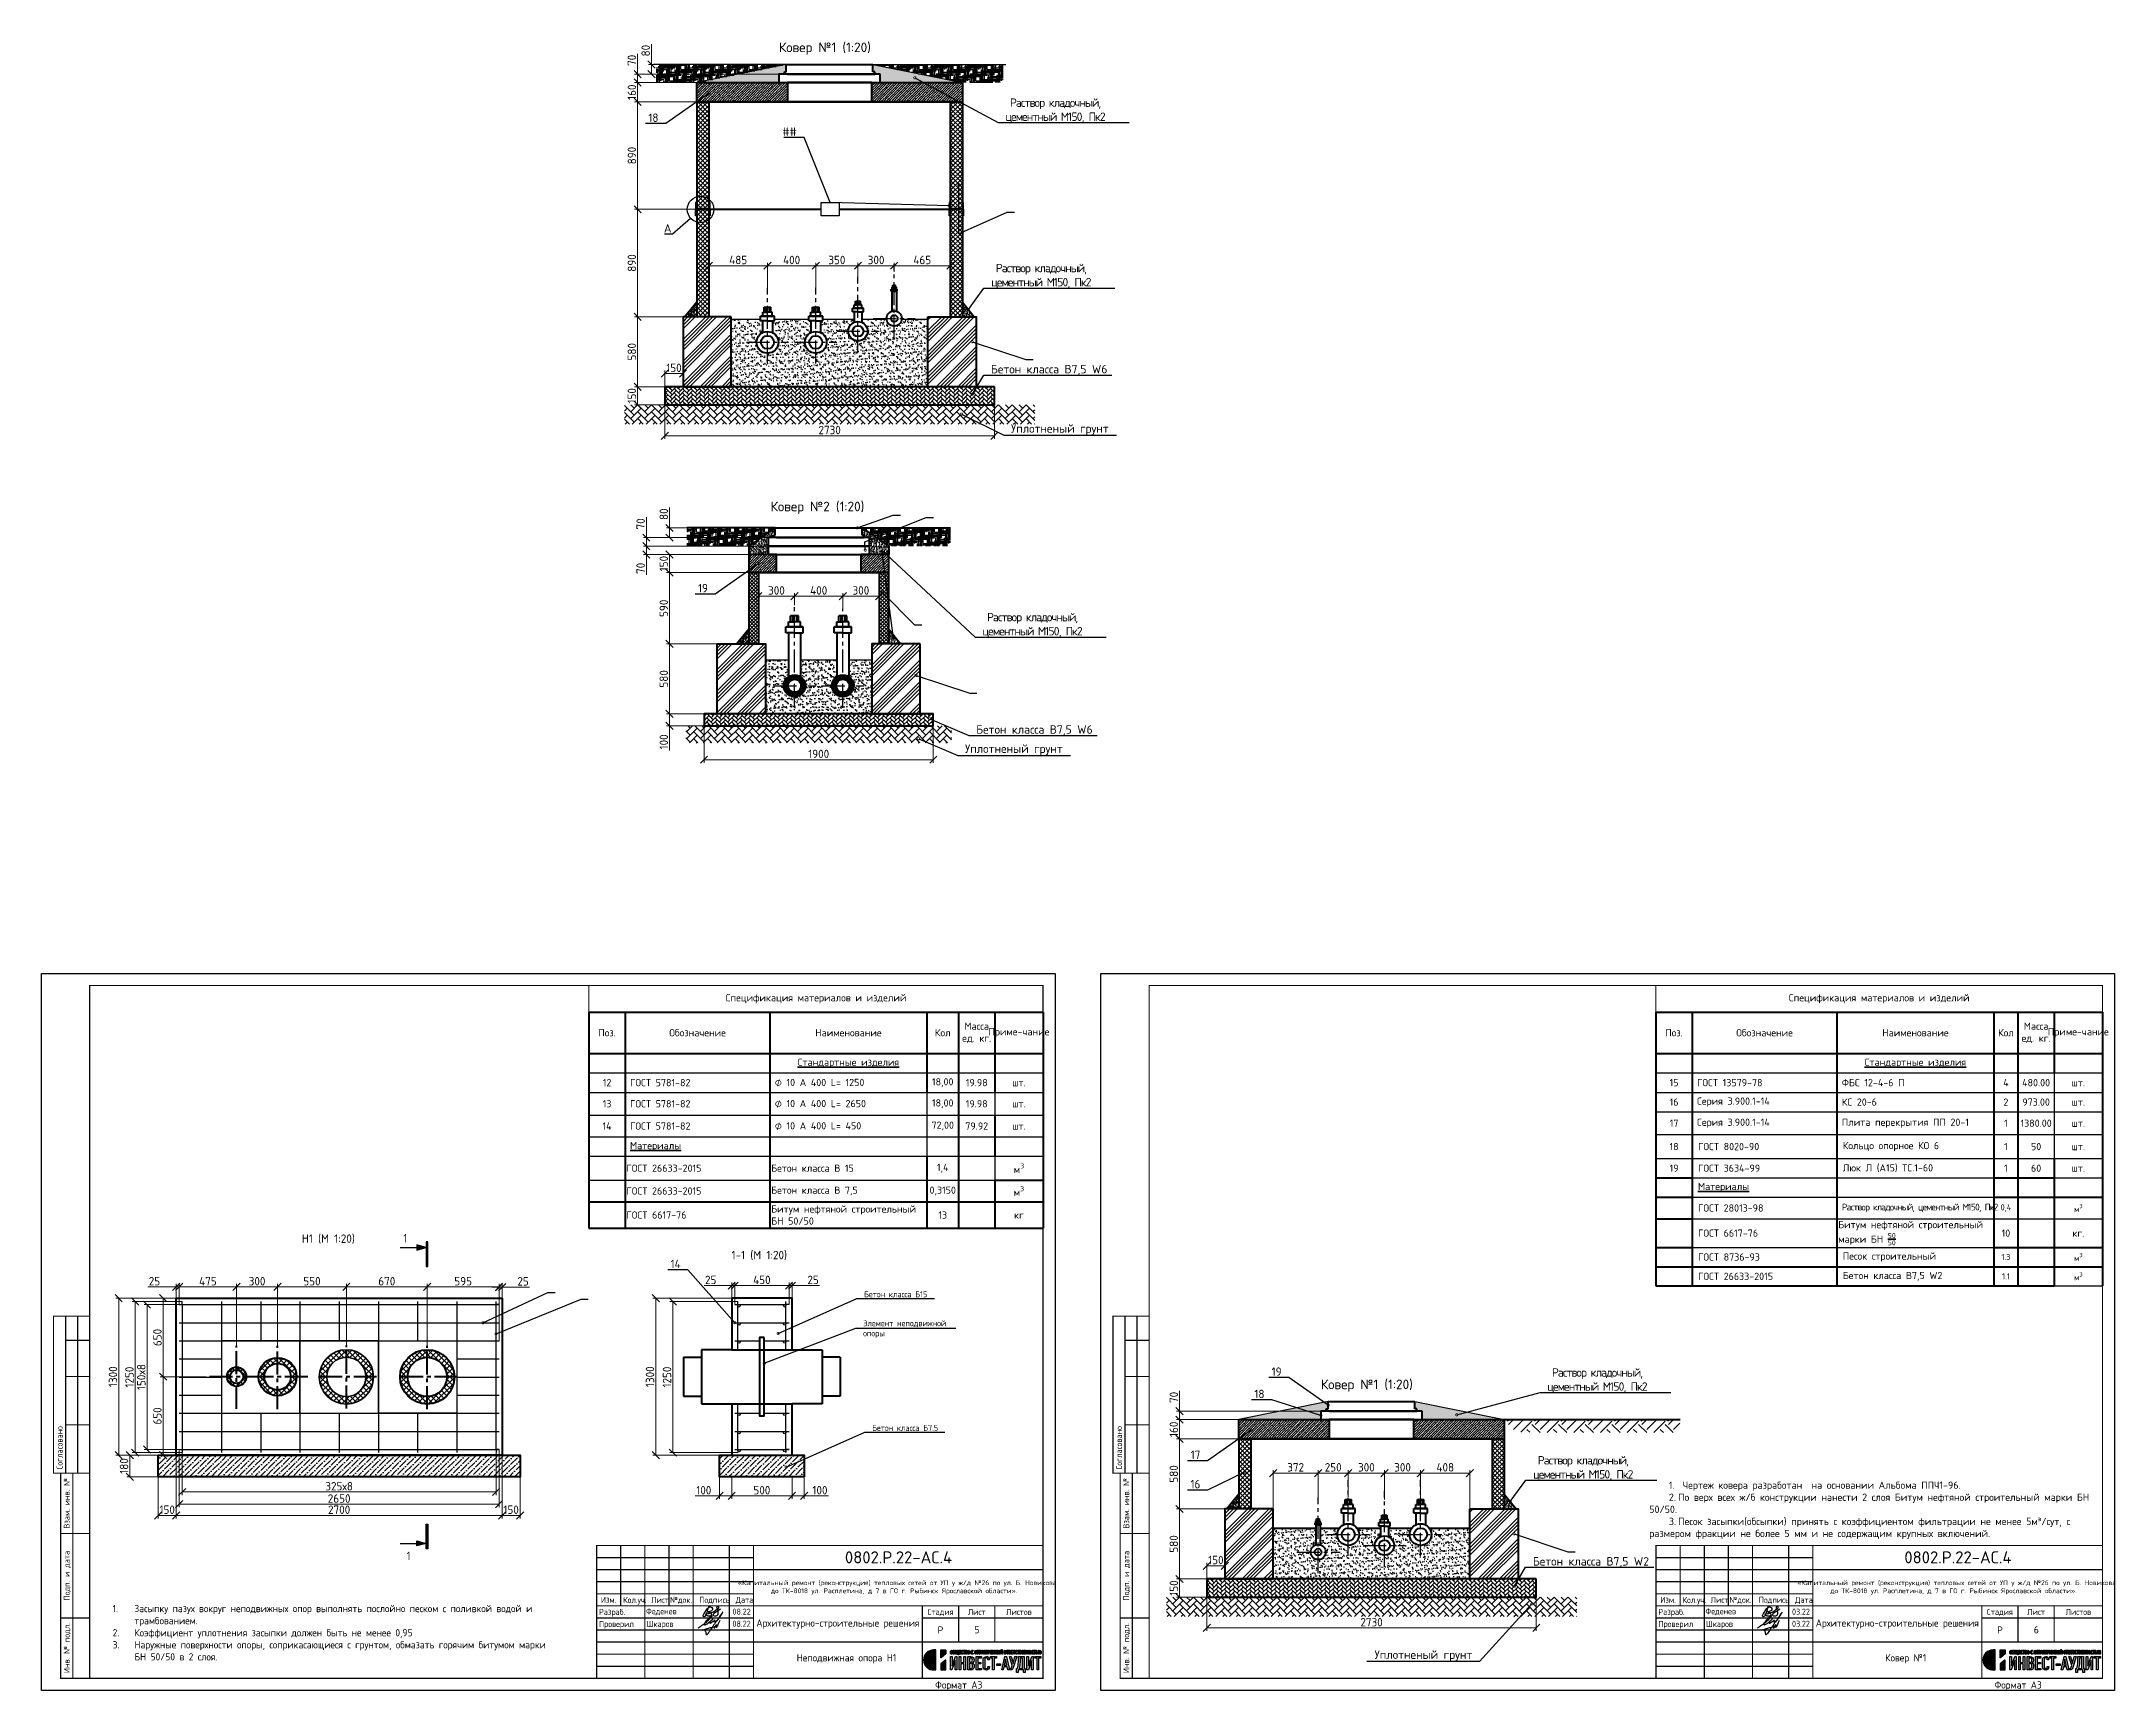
# Model space of a CAD drawing. Header units: millimetres. Extents: x 1601 to 15402, y -324 to 12625.
# Drawn here: x 8335 to 9194, y 2826 to 3509 of the extents above; entities that cross this region are included whole.
import ezdxf
from ezdxf import colors
from ezdxf.entities.mleader import LeaderData, LeaderLine
from ezdxf.enums import TextEntityAlignment as Align
from ezdxf.math import Vec2, Vec3

# ---------------------------------------------------------------- set-up
doc = ezdxf.new("R2010")
doc.units = ezdxf.units.MM
doc.linetypes.add('осевая2', pattern=[28.575, 19.05, -3.175, 3.175, -3.175])
for name, color, linetype, lineweight in [('2 Рамка обычные', 1, 'Continuous', 60), ('3 Оъекты сущ.', 7, 'Continuous', 30), ('9 Размеры на геодезии', 5, 'Continuous', 40), ('Осевая', 2, 'осевая2', 30), ('Основной', 1, 'Continuous', 60), ('Размер 3.5', 250, 'Continuous', 35), ('Размерный', 4, 'Continuous', 30), ('Размеры на чертеже', 250, 'Continuous', 25), ('таблица', 250, 'Continuous', 35), ('Тонкие', 5, 'Continuous', 30)]:
    doc.layers.add(name, color=color, linetype=linetype, lineweight=lineweight)
doc.layers.add('рамка', color=7, linetype='Continuous')
doc.layers.add('Штриховка', color=7, linetype='Continuous')
doc.styles.add('-ISOCPEUR-', font='isocpeur.TTF')
doc.styles.add('GOST', font='GOST Common.ttf')
doc.styles.get("Standard").update_dxf_attribs({"font": 'GOST Common.ttf'})
doc.dimstyles.new('М 1 к 20', dxfattribs={"dimtxt": 3.5, "dimasz": 3, "dimexe": 1.25, "dimexo": 0, "dimtad": 1, "dimdec": 0, "dimlfac": 20, "dimzin": 0, "dimdsep": 46, "dimtxsty": 'GOST', "dimblk": 'OBLIQUE', "dimcen": 5, "dimadec": 8, "dimazin": 0, "dimtfac": 1, "dimtdec": 0, "dimtmove": 0, "dimatfit": 3, "dimldrblk": 'NONE', "dimfxl": 1.25, "dimtolj": 1, "dimtzin": 0, "dimlwd": 20, "dimlwe": 20, "dimarcsym": 1})
pattern_1 = [(50, (4068.5106, 1232.3822), (1.4939143, -0.1307005), [0.15621, -1.71831]), (355, (4068.5106, 1232.3822), (-0.28899606, 1.56666613), [0.124968, -1.3746528]), (100.451445, (4068.6351, 1232.3713), (1.20491823, 1.43596557), [0.13275807, -1.46034]), (46.1842, (4068.5106, 1232.7988), (2.22284814, -0.3447471), [0.234315, -2.577465]), (96.63556, (4068.6959, 1232.77), (1.9467139, 2.0288942), [0.1991372, -2.190512]), (351.18415, (4068.5106, 1232.7988), (1.9467139, 2.0288942), [0.1874517, -2.0619698]), (21, (4068.7189, 1232.6946), (1.243238, -0.83857463), [0.15621, -1.71831]), (326, (4068.7189, 1232.6946), (0.50677663, 1.5103413), [0.124968, -1.374648]), (71.451445, (4068.8225, 1232.6248), (1.75001464, 0.6717667), [0.13275807, -1.4603375]), (37.5, (4068.5106, 1232.3822), (0.025326547, 0.69335132), [0, -1.3579856, 0, -1.395476, 0, -1.379855]), (7.5, (4068.5106, 1232.3822), (0.54792123, 0.82148071), [0, -0.7956296, 0, -1.3267436, 0, -0.525907]), (327.5, (4068.04615, 1232.3822), (1.11184288, -0.0469757), [0, -0.5207, 0, -1.624584, 0, -2.155698]), (317.5, (4067.8379, 1232.3822), (1.21465929, 0.20849723), [0, -0.67691, 0, -1.0788904, 0, -1.530858])]
pattern_2 = [(50, (-288.6971, 133.5167), (1.49391429, -0.1307005), [0.15621, -1.71831]), (355, (-288.6971, 133.5167), (-0.28899606, 1.56666613), [0.124968, -1.3746528]), (100.451445, (-288.5727, 133.5059), (1.20491823, 1.43596557), [0.13275807, -1.46034]), (46.1842, (-288.6971, 133.9333), (2.22284814, -0.3447471), [0.234315, -2.577465]), (96.635558, (-288.512, 133.9046), (1.9467139, 2.0288942), [0.1991372, -2.190512]), (351.18415, (-288.6971, 133.9333), (1.9467139, 2.0288942), [0.18745173, -2.0619698]), (21, (-288.4889, 133.8292), (1.24323801, -0.83857463), [0.15621, -1.71831]), (326, (-288.4889, 133.8292), (0.50677663, 1.51034132), [0.124968, -1.374648]), (71.451445, (-288.3853, 133.7593), (1.75001464, 0.6717667), [0.13275807, -1.4603375]), (37.5, (-288.69715, 133.51674), (0.025326547, 0.69335132), [0, -1.3579856, 0, -1.395476, 0, -1.379855]), (7.5, (-288.69715, 133.51674), (0.54792123, 0.821480714), [0, -0.7956296, 0, -1.3267436, 0, -0.525907]), (327.5, (-289.1616, 133.51674), (1.11184288, -0.0469757), [0, -0.5207, 0, -1.624584, 0, -2.155698]), (317.5, (-289.3699, 133.5167), (1.21465929, 0.20849723), [0, -0.67691, 0, -1.0788904, 0, -1.530858])]
pattern_3 = [(0, (-288.69715, 133.51674), (2.3495, 0.587375), [9.398, -4.699]), (90, (-288.69715, 133.51674), (-0.587375, -2.3495), [9.398, -4.699])]
pattern_4 = [(50, (-219.9026, 513.1678), (1.49391429, -0.1307005), [0.15621, -1.71831]), (355, (-219.9026, 513.1678), (-0.28899606, 1.56666613), [0.124968, -1.3746528]), (100.451445, (-219.7781, 513.1569), (1.20491823, 1.43596557), [0.13275807, -1.46034]), (46.1842, (-219.9026, 513.5843), (2.22284814, -0.3447471), [0.234315, -2.577465]), (96.635558, (-219.7174, 513.5556), (1.9467139, 2.0288942), [0.1991372, -2.190512]), (351.18415, (-219.9026, 513.5843), (1.9467139, 2.0288942), [0.18745173, -2.0619698]), (21, (-219.6943, 513.4802), (1.24323801, -0.83857463), [0.15621, -1.71831]), (326, (-219.6943, 513.4802), (0.50677663, 1.51034132), [0.124968, -1.374648]), (71.451445, (-219.5907, 513.4103), (1.75001464, 0.6717667), [0.13275807, -1.4603375]), (37.5, (-219.9026, 513.16775), (0.025326547, 0.69335132), [0, -1.3579856, 0, -1.395476, 0, -1.379855]), (7.5, (-219.9026, 513.16775), (0.54792123, 0.821480714), [0, -0.7956296, 0, -1.3267436, 0, -0.525907]), (327.5, (-220.36706, 513.16775), (1.11184288, -0.0469757), [0, -0.5207, 0, -1.624584, 0, -2.155698]), (317.5, (-220.5753, 513.16775), (1.21465929, 0.20849723), [0, -0.67691, 0, -1.0788904, 0, -1.530858])]
pattern_5 = [(0, (-219.9026, 513.16775), (2.3495, 0.587375), [9.398, -4.699]), (90, (-219.9026, 513.16775), (-0.587375, -2.3495), [9.398, -4.699])]
pattern_6 = [(50, (4.6404, -40.6755), (1.49391429, -0.1307005), [0.15621, -1.71831]), (355, (4.6404, -40.6755), (-0.28899606, 1.56666613), [0.124968, -1.3746528]), (100.451445, (4.7649, -40.6863), (1.20491823, 1.43596557), [0.13275807, -1.46034]), (46.1842, (4.6404, -40.2589), (2.22284814, -0.3447471), [0.234315, -2.577465]), (96.635558, (4.8256, -40.2876), (1.9467139, 2.0288942), [0.1991372, -2.190512]), (351.18415, (4.6404, -40.259), (1.9467139, 2.0288942), [0.18745173, -2.0619698]), (21, (4.8487, -40.363), (1.24323801, -0.83857463), [0.15621, -1.71831]), (326, (4.8487, -40.363), (0.50677663, 1.51034132), [0.124968, -1.374648]), (71.451445, (4.9523, -40.4329), (1.75001464, 0.6717667), [0.13275807, -1.4603375]), (37.5, (4.6404, -40.67546), (0.025326547, 0.69335132), [0, -1.3579856, 0, -1.395476, 0, -1.379855]), (7.5, (4.6404, -40.67546), (0.54792123, 0.821480714), [0, -0.7956296, 0, -1.3267436, 0, -0.525907]), (327.5, (4.1759, -40.67546), (1.11184288, -0.0469757), [0, -0.5207, 0, -1.624584, 0, -2.155698]), (317.5, (3.9676, -40.6755), (1.21465929, 0.20849723), [0, -0.67691, 0, -1.0788904, 0, -1.530858])]

msp = doc.modelspace()

# ---------------------------------------------------------------- texts
at = {"insert": (8361.6362, 2860.9793), "char_height": 3, "attachment_point": 1}
msp.add_mtext_dynamic_manual_height_columns('\\pi-9,l12,t12;1.^IЗасыпку пазух вокруг неподвижных опор выполнять послойно песком с поливкой водой и трамбованием.\\P2.^IКоэффициент уплотнения засыпки должен быть не менее 0,95\\P3.^IНаружные поверхности опоры, соприкасающиеся с грунтом, обмазать горячим битумом марки БН 50/50 в 2 слоя.', width=183.90826, gutter_width=12.5, heights=[0], dxfattribs=at)
at = {"layer": '3 Оъекты сущ.', "style": '-ISOCPEUR-'}
for s, p in [('Ковер №1 (1:20)', (8659.7464, 3506.1909)), ('Ковер №2 (1:20)', (8656.6572, 3315.9914)), ('Ковер №1 (1:20)', (8884.2894, 2952.3477))]:
    msp.add_text(s, height=4, dxfattribs=at).set_placement(p, align=Align.MIDDLE_CENTER)
at = {"layer": 'Размер 3.5', "color": 0, "insert": (9001.2967, 2912.089), "char_height": 3, "width": 182.302319, "attachment_point": 1, "style": '-ISOCPEUR-'}
msp.add_mtext('\\pi8.1429;{\\C256;1.^I Чертеж ковера разработан  на основании Альбома ППЧ1-96.\\P2.^IПо верх всех ж/б конструкции нанести 2 слоя }Битум нефтяной строительный марки БН 50/50.{\\C256; \\P3.^IПесок засыпки(обсыпки) принять с коэффициентом фильтрации не менее 5м³/сут, с размером фракции не более 5 мм и не содержащим крупных включений.}', dxfattribs=at)
at = {"layer": 'Размерный', "color": 7, "lineweight": 30, "char_height": 5, "width": 185, "attachment_point": 1, "style": '-ISOCPEUR-'}
for insert in [(8592.543, 2883.1993), (9031.4916, 2883.1993)]:
    msp.add_mtext('\\pi65.5,l10;0802.Р.22-АС.4', dxfattribs=dict(at, insert=insert))

# ---------------------------------------------------------------- blocks, each defined once
blk = doc.blocks.new('Лого')
h = blk.add_hatch(color=151)
h.set_gradient(color1=(158, 191, 227), color2=(46, 54, 92), tint=1, name='HEMISPHERICAL')
edge = h.paths.add_edge_path()
edge.add_spline(control_points=[(0.35, 0.49), (-0.19, 0.45), (-0.66, 0.87), (-0.66, 1.41), (-0.66, 1.41), (-0.66, 1.92), (-0.24, 2.34), (0.27, 2.34), (0.27, 2.34), (0.27, 2.34), (0.47, 2.34), (0.47, 2.34), (0.47, 2.34), (0.48, 2.34), (0.48, 2.33), (0.48, 2.33), (0.48, 2.33), (0.48, 2.33), (0.48, 0.51), (0.48, 0.51), (0.48, 0.51), (0.48, 0.5), (0.48, 0.49), (0.47, 0.49), (0.47, 0.49), (0.47, 0.49), (0.35, 0.49), (0.35, 0.49), (0.35, 0.49), (0.35, 0.49), (0.35, 0.49), (0.35, 0.49)], knot_values=[0, 0, 0, 0, 0.111111, 0.111111, 0.111111, 0.111211, 0.222222, 0.222222, 0.222222, 0.222322, 0.333333, 0.333333, 0.333333, 0.333433, 0.444444, 0.444444, 0.444444, 0.444544, 0.555556, 0.555556, 0.555556, 0.555656, 0.666667, 0.666667, 0.666667, 0.666767, 0.777778, 0.777778, 0.777778, 0.777878, 1, 1, 1, 1], degree=3, periodic=0)
edge = h.paths.add_edge_path()
edge.add_spline(control_points=[(0.96, 1.6), (0.96, 1.6), (1.39, 1.97), (1.39, 1.97), (1.39, 1.97), (1.39, 1.97), (1.39, 1.97), (1.39, 1.98), (1.39, 1.98), (1.39, 1.98), (1.39, 2.33), (1.39, 2.33), (1.39, 2.33), (1.39, 2.33), (1.38, 2.34), (1.38, 2.34), (1.38, 2.34), (1.38, 2.34), (0.95, 2.34), (0.95, 2.34), (0.95, 2.34), (0.94, 2.34), (0.93, 2.33), (0.93, 2.33), (0.93, 2.33), (0.93, 2.33), (0.93, 1.61), (0.93, 1.61), (0.93, 1.61), (0.93, 1.61), (0.94, 1.6), (0.94, 1.6), (0.94, 1.6), (0.95, 1.6), (0.95, 1.6), (0.96, 1.6)], knot_values=[0, 0, 0, 0, 0.1, 0.1, 0.1, 0.1001, 0.2, 0.2, 0.2, 0.2001, 0.3, 0.3, 0.3, 0.3001, 0.4, 0.4, 0.4, 0.4001, 0.5, 0.5, 0.5, 0.5001, 0.6, 0.6, 0.6, 0.6001, 0.7, 0.7, 0.7, 0.7001, 0.8, 0.8, 0.8, 0.8001, 1, 1, 1, 1], degree=3, periodic=0)
edge = h.paths.add_edge_path()
edge.add_spline(control_points=[(0.94, 1.06), (0.94, 1.06), (1.37, 1.4), (1.37, 1.4), (1.37, 1.4), (1.37, 1.4), (1.38, 1.4), (1.38, 1.4), (1.38, 1.4), (1.39, 1.4), (1.39, 1.4), (1.39, 1.39), (1.39, 1.39), (1.39, 1.39), (1.39, 0.51), (1.39, 0.51), (1.39, 0.51), (1.39, 0.5), (1.38, 0.49), (1.38, 0.49), (1.38, 0.49), (1.38, 0.49), (0.95, 0.49), (0.95, 0.49), (0.95, 0.49), (0.94, 0.49), (0.93, 0.5), (0.93, 0.51), (0.93, 0.51), (0.93, 0.51), (0.93, 1.05), (0.93, 1.05), (0.93, 1.05), (0.93, 1.05), (0.94, 1.06), (0.94, 1.06)], knot_values=[0, 0, 0, 0, 0.1, 0.1, 0.1, 0.1001, 0.2, 0.2, 0.2, 0.2001, 0.3, 0.3, 0.3, 0.3001, 0.4, 0.4, 0.4, 0.4001, 0.5, 0.5, 0.5, 0.5001, 0.6, 0.6, 0.6, 0.6001, 0.7, 0.7, 0.7, 0.7001, 0.8, 0.8, 0.8, 0.8001, 1, 1, 1, 1], degree=3, periodic=0)
at = {"true_color": 0x2e365c}
h = blk.add_hatch(color=159, dxfattribs=at)
h.dxf.hatch_style = 1
edge = h.paths.add_edge_path()
edge.add_spline(control_points=[(10.17, 1.59), (10.17, 1.59), (10.17, 1.73), (10.17, 1.73), (10.17, 1.73), (10.17, 1.73), (9.6, 1.73), (9.6, 1.73), (9.6, 1.73), (9.6, 1.73), (9.6, 1.59), (9.6, 1.59), (9.6, 1.59), (9.6, 1.59), (9.81, 1.59), (9.81, 1.59), (9.81, 1.59), (9.81, 1.59), (9.81, 0.49), (9.81, 0.49), (9.81, 0.49), (9.81, 0.49), (9.96, 0.49), (9.96, 0.49), (9.96, 0.49), (9.96, 0.49), (9.96, 1.59), (9.96, 1.59), (9.96, 1.59), (9.96, 1.59), (10.17, 1.59), (10.17, 1.59)], knot_values=[0, 0, 0, 0, 0.111111, 0.111111, 0.111111, 0.111211, 0.222222, 0.222222, 0.222222, 0.222322, 0.333333, 0.333333, 0.333333, 0.333433, 0.444444, 0.444444, 0.444444, 0.444544, 0.555556, 0.555556, 0.555556, 0.555656, 0.666667, 0.666667, 0.666667, 0.666767, 0.777778, 0.777778, 0.777778, 0.777878, 1, 1, 1, 1], degree=3, periodic=0)
edge = h.paths.add_edge_path()
edge.add_spline(control_points=[(9.46, 0.49), (9.46, 0.49), (9.46, 1.73), (9.46, 1.73), (9.46, 1.73), (9.46, 1.73), (9.32, 1.73), (9.32, 1.73), (9.32, 1.73), (9.32, 1.73), (9.02, 0.87), (9.02, 0.87), (9.02, 0.87), (9.02, 0.87), (9.02, 1.73), (9.02, 1.73), (9.02, 1.73), (9.02, 1.73), (8.87, 1.73), (8.87, 1.73), (8.87, 1.73), (8.87, 1.73), (8.87, 0.49), (8.87, 0.49), (8.87, 0.49), (8.87, 0.49), (9.01, 0.49), (9.01, 0.49), (9.01, 0.49), (9.01, 0.49), (9.31, 1.35), (9.31, 1.35), (9.31, 1.35), (9.31, 1.35), (9.31, 0.49), (9.31, 0.49), (9.31, 0.49), (9.31, 0.49), (9.46, 0.49), (9.46, 0.49)], knot_values=[0, 0, 0, 0, 0.090909, 0.090909, 0.090909, 0.091009, 0.181818, 0.181818, 0.181818, 0.181918, 0.272727, 0.272727, 0.272727, 0.272827, 0.363636, 0.363636, 0.363636, 0.363736, 0.454545, 0.454545, 0.454545, 0.454645, 0.545455, 0.545455, 0.545455, 0.545555, 0.636364, 0.636364, 0.636364, 0.636464, 0.727273, 0.727273, 0.727273, 0.727373, 0.818182, 0.818182, 0.818182, 0.818282, 1, 1, 1, 1], degree=3, periodic=0)
edge = h.paths.add_edge_path(flags=16)
edge.add_spline(control_points=[(8.46, 0.63), (8.46, 0.63), (8.15, 0.63), (8.15, 0.63), (8.15, 0.63), (8.21, 0.79), (8.24, 0.97), (8.24, 1.2), (8.24, 1.2), (8.24, 1.2), (8.24, 1.59), (8.24, 1.59), (8.24, 1.59), (8.24, 1.59), (8.46, 1.59), (8.46, 1.59), (8.46, 1.59), (8.46, 1.59), (8.46, 0.63), (8.46, 0.63)], knot_values=[0, 0, 0, 0, 0.166667, 0.166667, 0.166667, 0.166767, 0.333333, 0.333333, 0.333333, 0.333433, 0.5, 0.5, 0.5, 0.5001, 0.666667, 0.666667, 0.666667, 0.666767, 1, 1, 1, 1], degree=3, periodic=0)
edge = h.paths.add_edge_path()
edge.add_spline(control_points=[(8.71, 0.27), (8.71, 0.27), (8.71, 0.63), (8.71, 0.63), (8.71, 0.63), (8.71, 0.63), (8.61, 0.63), (8.61, 0.63), (8.61, 0.63), (8.61, 0.63), (8.61, 1.73), (8.61, 1.73), (8.61, 1.73), (8.61, 1.73), (8.09, 1.73), (8.09, 1.73), (8.09, 1.73), (8.09, 1.73), (8.09, 1.23), (8.09, 1.23), (8.09, 1.23), (8.09, 0.99), (8.06, 0.79), (7.99, 0.63), (7.99, 0.63), (7.99, 0.63), (7.92, 0.63), (7.92, 0.63), (7.92, 0.63), (7.92, 0.63), (7.92, 0.27), (7.92, 0.27), (7.92, 0.27), (7.92, 0.27), (8.06, 0.27), (8.06, 0.27), (8.06, 0.27), (8.06, 0.27), (8.06, 0.49), (8.06, 0.49), (8.06, 0.49), (8.06, 0.49), (8.57, 0.49), (8.57, 0.49), (8.57, 0.49), (8.57, 0.49), (8.57, 0.27), (8.57, 0.27), (8.57, 0.27), (8.57, 0.27), (8.71, 0.27), (8.71, 0.27)], knot_values=[0, 0, 0, 0, 0.071429, 0.071429, 0.071429, 0.071529, 0.142857, 0.142857, 0.142857, 0.142957, 0.214286, 0.214286, 0.214286, 0.214386, 0.285714, 0.285714, 0.285714, 0.285814, 0.357143, 0.357143, 0.357143, 0.357243, 0.428571, 0.428571, 0.428571, 0.428671, 0.5, 0.5, 0.5, 0.5001, 0.571429, 0.571429, 0.571429, 0.571529, 0.642857, 0.642857, 0.642857, 0.642957, 0.714286, 0.714286, 0.714286, 0.714386, 0.785714, 0.785714, 0.785714, 0.785814, 0.857143, 0.857143, 0.857143, 0.857243, 1, 1, 1, 1], degree=3, periodic=0)
edge = h.paths.add_edge_path()
edge.add_spline(control_points=[(7.94, 1.73), (7.94, 1.73), (7.77, 1.73), (7.77, 1.73), (7.77, 1.73), (7.77, 1.73), (7.61, 1.1), (7.61, 1.1), (7.61, 1.1), (7.61, 1.1), (7.43, 1.73), (7.43, 1.73), (7.43, 1.73), (7.43, 1.73), (7.27, 1.73), (7.27, 1.73), (7.27, 1.73), (7.27, 1.73), (7.53, 0.89), (7.53, 0.89), (7.53, 0.89), (7.53, 0.89), (7.49, 0.75), (7.49, 0.75), (7.49, 0.75), (7.46, 0.65), (7.43, 0.63), (7.33, 0.63), (7.33, 0.63), (7.33, 0.63), (7.33, 0.49), (7.33, 0.49), (7.33, 0.49), (7.5, 0.49), (7.57, 0.52), (7.62, 0.69), (7.62, 0.69), (7.62, 0.69), (7.94, 1.73), (7.94, 1.73)], knot_values=[0, 0, 0, 0, 0.090909, 0.090909, 0.090909, 0.091009, 0.181818, 0.181818, 0.181818, 0.181918, 0.272727, 0.272727, 0.272727, 0.272827, 0.363636, 0.363636, 0.363636, 0.363736, 0.454545, 0.454545, 0.454545, 0.454645, 0.545455, 0.545455, 0.545455, 0.545555, 0.636364, 0.636364, 0.636364, 0.636464, 0.727273, 0.727273, 0.727273, 0.727373, 0.818182, 0.818182, 0.818182, 0.818282, 1, 1, 1, 1], degree=3, periodic=0)
edge = h.paths.add_edge_path(flags=16)
edge.add_spline(control_points=[(7.02, 0.92), (7.02, 0.92), (6.79, 0.92), (6.79, 0.92), (6.79, 0.92), (6.79, 0.92), (6.9, 1.49), (6.9, 1.49), (6.9, 1.49), (6.9, 1.49), (7.02, 0.92), (7.02, 0.92)], knot_values=[0, 0, 0, 0, 0.25, 0.25, 0.25, 0.2501, 0.5, 0.5, 0.5, 0.5001, 1, 1, 1, 1], degree=3, periodic=0)
edge = h.paths.add_edge_path()
edge.add_spline(control_points=[(7.26, 0.49), (7.26, 0.49), (6.98, 1.73), (6.98, 1.73), (6.98, 1.73), (6.98, 1.73), (6.83, 1.73), (6.83, 1.73), (6.83, 1.73), (6.83, 1.73), (6.55, 0.49), (6.55, 0.49), (6.55, 0.49), (6.55, 0.49), (6.7, 0.49), (6.7, 0.49), (6.7, 0.49), (6.7, 0.49), (6.76, 0.78), (6.76, 0.78), (6.76, 0.78), (6.76, 0.78), (7.05, 0.78), (7.05, 0.78), (7.05, 0.78), (7.05, 0.78), (7.11, 0.49), (7.11, 0.49), (7.11, 0.49), (7.11, 0.49), (7.26, 0.49), (7.26, 0.49)], knot_values=[0, 0, 0, 0, 0.111111, 0.111111, 0.111111, 0.111211, 0.222222, 0.222222, 0.222222, 0.222322, 0.333333, 0.333333, 0.333333, 0.333433, 0.444444, 0.444444, 0.444444, 0.444544, 0.555556, 0.555556, 0.555556, 0.555656, 0.666667, 0.666667, 0.666667, 0.666767, 0.777778, 0.777778, 0.777778, 0.777878, 1, 1, 1, 1], degree=3, periodic=0)
edge = h.paths.add_edge_path()
edge.add_spline(control_points=[(6.45, 0.91), (6.45, 0.91), (6.45, 1.05), (6.45, 1.05), (6.45, 1.05), (6.45, 1.05), (6.11, 1.05), (6.11, 1.05), (6.11, 1.05), (6.11, 1.05), (6.11, 0.91), (6.11, 0.91), (6.11, 0.91), (6.11, 0.91), (6.45, 0.91), (6.45, 0.91)], knot_values=[0, 0, 0, 0, 0.2, 0.2, 0.2, 0.2001, 0.4, 0.4, 0.4, 0.4001, 0.6, 0.6, 0.6, 0.6001, 1, 1, 1, 1], degree=3, periodic=0)
edge = h.paths.add_edge_path()
edge.add_spline(control_points=[(6.07, 1.59), (6.07, 1.59), (6.07, 1.73), (6.07, 1.73), (6.07, 1.73), (6.07, 1.73), (5.51, 1.73), (5.51, 1.73), (5.51, 1.73), (5.51, 1.73), (5.51, 1.59), (5.51, 1.59), (5.51, 1.59), (5.51, 1.59), (5.71, 1.59), (5.71, 1.59), (5.71, 1.59), (5.71, 1.59), (5.71, 0.49), (5.71, 0.49), (5.71, 0.49), (5.71, 0.49), (5.86, 0.49), (5.86, 0.49), (5.86, 0.49), (5.86, 0.49), (5.86, 1.59), (5.86, 1.59), (5.86, 1.59), (5.86, 1.59), (6.07, 1.59), (6.07, 1.59)], knot_values=[0, 0, 0, 0, 0.111111, 0.111111, 0.111111, 0.111211, 0.222222, 0.222222, 0.222222, 0.222322, 0.333333, 0.333333, 0.333333, 0.333433, 0.444444, 0.444444, 0.444444, 0.444544, 0.555556, 0.555556, 0.555556, 0.555656, 0.666667, 0.666667, 0.666667, 0.666767, 0.777778, 0.777778, 0.777778, 0.777878, 1, 1, 1, 1], degree=3, periodic=0)
edge = h.paths.add_edge_path()
edge.add_spline(control_points=[(5.42, 0.8), (5.42, 0.8), (5.27, 0.8), (5.27, 0.8), (5.27, 0.8), (5.27, 0.74), (5.26, 0.69), (5.23, 0.65), (5.23, 0.65), (5.21, 0.63), (5.18, 0.61), (5.14, 0.61), (5.14, 0.61), (5.09, 0.61), (5.05, 0.63), (5.03, 0.66), (5.03, 0.66), (4.99, 0.72), (4.98, 0.82), (4.98, 1.11), (4.98, 1.11), (4.98, 1.4), (4.99, 1.5), (5.03, 1.56), (5.03, 1.56), (5.05, 1.59), (5.09, 1.61), (5.14, 1.61), (5.14, 1.61), (5.18, 1.61), (5.21, 1.59), (5.23, 1.56), (5.23, 1.56), (5.26, 1.53), (5.27, 1.48), (5.27, 1.42), (5.27, 1.42), (5.27, 1.42), (5.42, 1.42), (5.42, 1.42), (5.42, 1.42), (5.42, 1.52), (5.39, 1.61), (5.33, 1.67), (5.33, 1.67), (5.28, 1.72), (5.22, 1.74), (5.14, 1.74), (5.14, 1.74), (5.04, 1.74), (4.97, 1.7), (4.92, 1.65), (4.92, 1.65), (4.84, 1.56), (4.83, 1.45), (4.83, 1.11), (4.83, 1.11), (4.83, 0.77), (4.84, 0.66), (4.92, 0.57), (4.92, 0.57), (4.97, 0.51), (5.04, 0.48), (5.14, 0.48), (5.14, 0.48), (5.22, 0.48), (5.28, 0.5), (5.33, 0.55), (5.33, 0.55), (5.39, 0.6), (5.42, 0.69), (5.42, 0.8)], knot_values=[0, 0, 0, 0, 0.052632, 0.052632, 0.052632, 0.052732, 0.105263, 0.105263, 0.105263, 0.105363, 0.157895, 0.157895, 0.157895, 0.157995, 0.210526, 0.210526, 0.210526, 0.210626, 0.263158, 0.263158, 0.263158, 0.263258, 0.315789, 0.315789, 0.315789, 0.315889, 0.368421, 0.368421, 0.368421, 0.368521, 0.421053, 0.421053, 0.421053, 0.421153, 0.473684, 0.473684, 0.473684, 0.473784, 0.526316, 0.526316, 0.526316, 0.526416, 0.578947, 0.578947, 0.578947, 0.579047, 0.631579, 0.631579, 0.631579, 0.631679, 0.684211, 0.684211, 0.684211, 0.684311, 0.736842, 0.736842, 0.736842, 0.736942, 0.789474, 0.789474, 0.789474, 0.789574, 0.842105, 0.842105, 0.842105, 0.842205, 0.894737, 0.894737, 0.894737, 0.894837, 1, 1, 1, 1], degree=3, periodic=0)
edge = h.paths.add_edge_path()
edge.add_spline(control_points=[(4.68, 0.49), (4.68, 0.49), (4.68, 0.63), (4.68, 0.63), (4.68, 0.63), (4.68, 0.63), (4.35, 0.63), (4.35, 0.63), (4.35, 0.63), (4.35, 0.63), (4.35, 1.05), (4.35, 1.05), (4.35, 1.05), (4.35, 1.05), (4.64, 1.05), (4.64, 1.05), (4.64, 1.05), (4.64, 1.05), (4.64, 1.18), (4.64, 1.18), (4.64, 1.18), (4.64, 1.18), (4.35, 1.18), (4.35, 1.18), (4.35, 1.18), (4.35, 1.18), (4.35, 1.59), (4.35, 1.59), (4.35, 1.59), (4.35, 1.59), (4.68, 1.59), (4.68, 1.59), (4.68, 1.59), (4.68, 1.59), (4.68, 1.73), (4.68, 1.73), (4.68, 1.73), (4.68, 1.73), (4.2, 1.73), (4.2, 1.73), (4.2, 1.73), (4.2, 1.73), (4.2, 0.49), (4.2, 0.49), (4.2, 0.49), (4.2, 0.49), (4.68, 0.49), (4.68, 0.49)], knot_values=[0, 0, 0, 0, 0.076923, 0.076923, 0.076923, 0.077023, 0.153846, 0.153846, 0.153846, 0.153946, 0.230769, 0.230769, 0.230769, 0.230869, 0.307692, 0.307692, 0.307692, 0.307792, 0.384615, 0.384615, 0.384615, 0.384715, 0.461538, 0.461538, 0.461538, 0.461638, 0.538462, 0.538462, 0.538462, 0.538562, 0.615385, 0.615385, 0.615385, 0.615485, 0.692308, 0.692308, 0.692308, 0.692408, 0.769231, 0.769231, 0.769231, 0.769331, 0.846154, 0.846154, 0.846154, 0.846254, 1, 1, 1, 1], degree=3, periodic=0)
edge = h.paths.add_edge_path(flags=16)
edge.add_spline(control_points=[(3.85, 1.4), (3.85, 1.26), (3.8, 1.2), (3.69, 1.2), (3.69, 1.2), (3.69, 1.2), (3.58, 1.2), (3.58, 1.2), (3.58, 1.2), (3.58, 1.2), (3.58, 1.59), (3.58, 1.59), (3.58, 1.59), (3.58, 1.59), (3.69, 1.59), (3.69, 1.59), (3.69, 1.59), (3.8, 1.59), (3.85, 1.54), (3.85, 1.4)], knot_values=[0, 0, 0, 0, 0.166667, 0.166667, 0.166667, 0.166767, 0.333333, 0.333333, 0.333333, 0.333433, 0.5, 0.5, 0.5, 0.5001, 0.666667, 0.666667, 0.666667, 0.666767, 1, 1, 1, 1], degree=3, periodic=0)
edge = h.paths.add_edge_path(flags=16)
edge.add_spline(control_points=[(3.86, 0.85), (3.86, 0.68), (3.8, 0.63), (3.69, 0.63), (3.69, 0.63), (3.69, 0.63), (3.58, 0.63), (3.58, 0.63), (3.58, 0.63), (3.58, 0.63), (3.58, 1.07), (3.58, 1.07), (3.58, 1.07), (3.58, 1.07), (3.69, 1.07), (3.69, 1.07), (3.69, 1.07), (3.8, 1.07), (3.86, 1.01), (3.86, 0.85)], knot_values=[0, 0, 0, 0, 0.166667, 0.166667, 0.166667, 0.166767, 0.333333, 0.333333, 0.333333, 0.333433, 0.5, 0.5, 0.5, 0.5001, 0.666667, 0.666667, 0.666667, 0.666767, 1, 1, 1, 1], degree=3, periodic=0)
edge = h.paths.add_edge_path()
edge.add_spline(control_points=[(4.01, 0.84), (4.01, 0.94), (4, 1.03), (3.93, 1.09), (3.93, 1.09), (3.91, 1.11), (3.88, 1.13), (3.85, 1.14), (3.85, 1.14), (3.88, 1.15), (3.9, 1.16), (3.92, 1.18), (3.92, 1.18), (3.99, 1.24), (4, 1.31), (4, 1.4), (4, 1.4), (4, 1.54), (3.98, 1.6), (3.92, 1.65), (3.92, 1.65), (3.87, 1.7), (3.81, 1.73), (3.7, 1.73), (3.7, 1.73), (3.7, 1.73), (3.43, 1.73), (3.43, 1.73), (3.43, 1.73), (3.43, 1.73), (3.43, 0.49), (3.43, 0.49), (3.43, 0.49), (3.43, 0.49), (3.7, 0.49), (3.7, 0.49), (3.7, 0.49), (3.81, 0.49), (3.88, 0.51), (3.93, 0.57), (3.93, 0.57), (3.98, 0.62), (4.01, 0.69), (4.01, 0.84)], knot_values=[0, 0, 0, 0, 0.083333, 0.083333, 0.083333, 0.083433, 0.166667, 0.166667, 0.166667, 0.166767, 0.25, 0.25, 0.25, 0.2501, 0.333333, 0.333333, 0.333333, 0.333433, 0.416667, 0.416667, 0.416667, 0.416767, 0.5, 0.5, 0.5, 0.5001, 0.583333, 0.583333, 0.583333, 0.583433, 0.666667, 0.666667, 0.666667, 0.666767, 0.75, 0.75, 0.75, 0.7501, 0.833333, 0.833333, 0.833333, 0.833433, 1, 1, 1, 1], degree=3, periodic=0)
edge = h.paths.add_edge_path()
edge.add_spline(control_points=[(3.21, 0.49), (3.21, 0.49), (3.21, 1.73), (3.21, 1.73), (3.21, 1.73), (3.21, 1.73), (3.06, 1.73), (3.06, 1.73), (3.06, 1.73), (3.06, 1.73), (3.06, 1.19), (3.06, 1.19), (3.06, 1.19), (3.06, 1.19), (2.79, 1.19), (2.79, 1.19), (2.79, 1.19), (2.79, 1.19), (2.79, 1.73), (2.79, 1.73), (2.79, 1.73), (2.79, 1.73), (2.64, 1.73), (2.64, 1.73), (2.64, 1.73), (2.64, 1.73), (2.64, 0.49), (2.64, 0.49), (2.64, 0.49), (2.64, 0.49), (2.79, 0.49), (2.79, 0.49), (2.79, 0.49), (2.79, 0.49), (2.79, 1.05), (2.79, 1.05), (2.79, 1.05), (2.79, 1.05), (3.06, 1.05), (3.06, 1.05), (3.06, 1.05), (3.06, 1.05), (3.06, 0.49), (3.06, 0.49), (3.06, 0.49), (3.06, 0.49), (3.21, 0.49), (3.21, 0.49)], knot_values=[0, 0, 0, 0, 0.076923, 0.076923, 0.076923, 0.077023, 0.153846, 0.153846, 0.153846, 0.153946, 0.230769, 0.230769, 0.230769, 0.230869, 0.307692, 0.307692, 0.307692, 0.307792, 0.384615, 0.384615, 0.384615, 0.384715, 0.461538, 0.461538, 0.461538, 0.461638, 0.538462, 0.538462, 0.538462, 0.538562, 0.615385, 0.615385, 0.615385, 0.615485, 0.692308, 0.692308, 0.692308, 0.692408, 0.769231, 0.769231, 0.769231, 0.769331, 0.846154, 0.846154, 0.846154, 0.846254, 1, 1, 1, 1], degree=3, periodic=0)
edge = h.paths.add_edge_path()
edge.add_spline(control_points=[(2.42, 0.49), (2.42, 0.49), (2.42, 1.73), (2.42, 1.73), (2.42, 1.73), (2.42, 1.73), (2.28, 1.73), (2.28, 1.73), (2.28, 1.73), (2.28, 1.73), (1.98, 0.87), (1.98, 0.87), (1.98, 0.87), (1.98, 0.87), (1.98, 1.73), (1.98, 1.73), (1.98, 1.73), (1.98, 1.73), (1.83, 1.73), (1.83, 1.73), (1.83, 1.73), (1.83, 1.73), (1.83, 0.49), (1.83, 0.49), (1.83, 0.49), (1.83, 0.49), (1.96, 0.49), (1.96, 0.49), (1.96, 0.49), (1.96, 0.49), (2.27, 1.35), (2.27, 1.35), (2.27, 1.35), (2.27, 1.35), (2.27, 0.49), (2.27, 0.49), (2.27, 0.49), (2.27, 0.49), (2.42, 0.49), (2.42, 0.49)], knot_values=[0, 0, 0, 0, 0.090909, 0.090909, 0.090909, 0.091009, 0.181818, 0.181818, 0.181818, 0.181918, 0.272727, 0.272727, 0.272727, 0.272827, 0.363636, 0.363636, 0.363636, 0.363736, 0.454545, 0.454545, 0.454545, 0.454645, 0.545455, 0.545455, 0.545455, 0.545555, 0.636364, 0.636364, 0.636364, 0.636464, 0.727273, 0.727273, 0.727273, 0.727373, 0.818182, 0.818182, 0.818182, 0.818282, 1, 1, 1, 1], degree=3, periodic=0)
edge = h.paths.add_edge_path(flags=16)
edge.add_spline(control_points=[(10.15, 2.12), (10.15, 2.03), (10.15, 2.01), (10.13, 1.99), (10.13, 1.99), (10.13, 1.98), (10.12, 1.97), (10.11, 1.97), (10.11, 1.97), (10.09, 1.97), (10.08, 1.98), (10.08, 1.99), (10.08, 1.99), (10.06, 2.01), (10.06, 2.03), (10.06, 2.12), (10.06, 2.12), (10.06, 2.21), (10.06, 2.24), (10.08, 2.25), (10.08, 2.25), (10.08, 2.26), (10.09, 2.27), (10.11, 2.27), (10.11, 2.27), (10.12, 2.27), (10.13, 2.26), (10.13, 2.25), (10.13, 2.25), (10.15, 2.24), (10.15, 2.21), (10.15, 2.12)], knot_values=[0, 0, 0, 0, 0.111111, 0.111111, 0.111111, 0.111211, 0.222222, 0.222222, 0.222222, 0.222322, 0.333333, 0.333333, 0.333333, 0.333433, 0.444444, 0.444444, 0.444444, 0.444544, 0.555556, 0.555556, 0.555556, 0.555656, 0.666667, 0.666667, 0.666667, 0.666767, 0.777778, 0.777778, 0.777778, 0.777878, 1, 1, 1, 1], degree=3, periodic=0)
edge = h.paths.add_edge_path()
edge.add_spline(control_points=[(9.97, 1.94), (9.97, 1.94), (9.97, 2.1), (9.97, 2.1), (9.97, 2.1), (9.97, 2.1), (10.02, 2.1), (10.02, 2.1), (10.02, 2.1), (10.02, 2.02), (10.02, 1.99), (10.04, 1.96), (10.04, 1.96), (10.06, 1.95), (10.08, 1.94), (10.11, 1.94), (10.11, 1.94), (10.13, 1.94), (10.15, 1.95), (10.17, 1.96), (10.17, 1.96), (10.19, 1.99), (10.19, 2.02), (10.19, 2.12), (10.19, 2.12), (10.19, 2.22), (10.19, 2.25), (10.17, 2.28), (10.17, 2.28), (10.15, 2.29), (10.13, 2.31), (10.11, 2.31), (10.11, 2.31), (10.08, 2.31), (10.06, 2.29), (10.04, 2.28), (10.04, 2.28), (10.02, 2.25), (10.02, 2.23), (10.02, 2.14), (10.02, 2.14), (10.02, 2.14), (9.97, 2.14), (9.97, 2.14), (9.97, 2.14), (9.97, 2.14), (9.97, 2.3), (9.97, 2.3), (9.97, 2.3), (9.97, 2.3), (9.93, 2.3), (9.93, 2.3), (9.93, 2.3), (9.93, 2.3), (9.93, 1.94), (9.93, 1.94), (9.93, 1.94), (9.93, 1.94), (9.97, 1.94), (9.97, 1.94)], knot_values=[0, 0, 0, 0, 0.0625, 0.0625, 0.0625, 0.0626, 0.125, 0.125, 0.125, 0.1251, 0.1875, 0.1875, 0.1875, 0.1876, 0.25, 0.25, 0.25, 0.2501, 0.3125, 0.3125, 0.3125, 0.3126, 0.375, 0.375, 0.375, 0.3751, 0.4375, 0.4375, 0.4375, 0.4376, 0.5, 0.5, 0.5, 0.5001, 0.5625, 0.5625, 0.5625, 0.5626, 0.625, 0.625, 0.625, 0.6251, 0.6875, 0.6875, 0.6875, 0.6876, 0.75, 0.75, 0.75, 0.7501, 0.8125, 0.8125, 0.8125, 0.8126, 0.875, 0.875, 0.875, 0.8751, 1, 1, 1, 1], degree=3, periodic=0)
edge = h.paths.add_edge_path(flags=16)
edge.add_spline(control_points=[(9.83, 2.05), (9.83, 2), (9.82, 1.98), (9.79, 1.98), (9.79, 1.98), (9.79, 1.98), (9.75, 1.98), (9.75, 1.98), (9.75, 1.98), (9.75, 1.98), (9.75, 2.11), (9.75, 2.11), (9.75, 2.11), (9.75, 2.11), (9.79, 2.11), (9.79, 2.11), (9.79, 2.11), (9.82, 2.11), (9.83, 2.09), (9.83, 2.05)], knot_values=[0, 0, 0, 0, 0.166667, 0.166667, 0.166667, 0.166767, 0.333333, 0.333333, 0.333333, 0.333433, 0.5, 0.5, 0.5, 0.5001, 0.666667, 0.666667, 0.666667, 0.666767, 1, 1, 1, 1], degree=3, periodic=0)
edge = h.paths.add_edge_path()
edge.add_spline(control_points=[(9.88, 2.05), (9.88, 2.13), (9.85, 2.15), (9.79, 2.15), (9.79, 2.15), (9.79, 2.15), (9.75, 2.15), (9.75, 2.15), (9.75, 2.15), (9.75, 2.15), (9.75, 2.3), (9.75, 2.3), (9.75, 2.3), (9.75, 2.3), (9.71, 2.3), (9.71, 2.3), (9.71, 2.3), (9.71, 2.3), (9.71, 1.94), (9.71, 1.94), (9.71, 1.94), (9.71, 1.94), (9.79, 1.94), (9.79, 1.94), (9.79, 1.94), (9.85, 1.94), (9.88, 1.97), (9.88, 2.05)], knot_values=[0, 0, 0, 0, 0.125, 0.125, 0.125, 0.1251, 0.25, 0.25, 0.25, 0.2501, 0.375, 0.375, 0.375, 0.3751, 0.5, 0.5, 0.5, 0.5001, 0.625, 0.625, 0.625, 0.6251, 0.75, 0.75, 0.75, 0.7501, 1, 1, 1, 1], degree=3, periodic=0)
edge = h.paths.add_edge_path()
edge.add_spline(control_points=[(9.67, 2.26), (9.67, 2.26), (9.67, 2.3), (9.67, 2.3), (9.67, 2.3), (9.67, 2.3), (9.5, 2.3), (9.5, 2.3), (9.5, 2.3), (9.5, 2.3), (9.5, 2.26), (9.5, 2.26), (9.5, 2.26), (9.5, 2.26), (9.56, 2.26), (9.56, 2.26), (9.56, 2.26), (9.56, 2.26), (9.56, 1.94), (9.56, 1.94), (9.56, 1.94), (9.56, 1.94), (9.61, 1.94), (9.61, 1.94), (9.61, 1.94), (9.61, 1.94), (9.61, 2.26), (9.61, 2.26), (9.61, 2.26), (9.61, 2.26), (9.67, 2.26), (9.67, 2.26)], knot_values=[0, 0, 0, 0, 0.111111, 0.111111, 0.111111, 0.111211, 0.222222, 0.222222, 0.222222, 0.222322, 0.333333, 0.333333, 0.333333, 0.333433, 0.444444, 0.444444, 0.444444, 0.444544, 0.555556, 0.555556, 0.555556, 0.555656, 0.666667, 0.666667, 0.666667, 0.666767, 0.777778, 0.777778, 0.777778, 0.777878, 1, 1, 1, 1], degree=3, periodic=0)
edge = h.paths.add_edge_path()
edge.add_spline(control_points=[(9.48, 2.03), (9.48, 2.03), (9.43, 2.03), (9.43, 2.03), (9.43, 2.03), (9.43, 2.01), (9.43, 2), (9.42, 1.99), (9.42, 1.99), (9.42, 1.98), (9.41, 1.97), (9.39, 1.97), (9.39, 1.97), (9.38, 1.97), (9.37, 1.98), (9.36, 1.99), (9.36, 1.99), (9.35, 2.01), (9.35, 2.03), (9.35, 2.12), (9.35, 2.12), (9.35, 2.21), (9.35, 2.24), (9.36, 2.25), (9.36, 2.25), (9.37, 2.26), (9.38, 2.27), (9.39, 2.27), (9.39, 2.27), (9.41, 2.27), (9.42, 2.26), (9.42, 2.25), (9.42, 2.25), (9.43, 2.24), (9.43, 2.23), (9.43, 2.21), (9.43, 2.21), (9.43, 2.21), (9.48, 2.21), (9.48, 2.21), (9.48, 2.21), (9.48, 2.24), (9.47, 2.27), (9.45, 2.28), (9.45, 2.28), (9.44, 2.3), (9.42, 2.31), (9.39, 2.31), (9.39, 2.31), (9.36, 2.31), (9.34, 2.29), (9.33, 2.28), (9.33, 2.28), (9.31, 2.25), (9.3, 2.22), (9.3, 2.12), (9.3, 2.12), (9.3, 2.02), (9.31, 1.99), (9.33, 1.96), (9.33, 1.96), (9.34, 1.95), (9.36, 1.94), (9.39, 1.94), (9.39, 1.94), (9.42, 1.94), (9.43, 1.94), (9.45, 1.96), (9.45, 1.96), (9.47, 1.97), (9.48, 2), (9.48, 2.03)], knot_values=[0, 0, 0, 0, 0.052632, 0.052632, 0.052632, 0.052732, 0.105263, 0.105263, 0.105263, 0.105363, 0.157895, 0.157895, 0.157895, 0.157995, 0.210526, 0.210526, 0.210526, 0.210626, 0.263158, 0.263158, 0.263158, 0.263258, 0.315789, 0.315789, 0.315789, 0.315889, 0.368421, 0.368421, 0.368421, 0.368521, 0.421053, 0.421053, 0.421053, 0.421153, 0.473684, 0.473684, 0.473684, 0.473784, 0.526316, 0.526316, 0.526316, 0.526416, 0.578947, 0.578947, 0.578947, 0.579047, 0.631579, 0.631579, 0.631579, 0.631679, 0.684211, 0.684211, 0.684211, 0.684311, 0.736842, 0.736842, 0.736842, 0.736942, 0.789474, 0.789474, 0.789474, 0.789574, 0.842105, 0.842105, 0.842105, 0.842205, 0.894737, 0.894737, 0.894737, 0.894837, 1, 1, 1, 1], degree=3, periodic=0)
edge = h.paths.add_edge_path(flags=16)
edge.add_spline(control_points=[(9.21, 2.12), (9.21, 2.03), (9.21, 2.01), (9.2, 1.99), (9.2, 1.99), (9.19, 1.98), (9.18, 1.97), (9.17, 1.97), (9.17, 1.97), (9.15, 1.97), (9.14, 1.98), (9.14, 1.99), (9.14, 1.99), (9.13, 2.01), (9.12, 2.03), (9.12, 2.12), (9.12, 2.12), (9.12, 2.21), (9.13, 2.24), (9.14, 2.25), (9.14, 2.25), (9.14, 2.26), (9.15, 2.27), (9.17, 2.27), (9.17, 2.27), (9.18, 2.27), (9.19, 2.26), (9.2, 2.25), (9.2, 2.25), (9.21, 2.24), (9.21, 2.21), (9.21, 2.12)], knot_values=[0, 0, 0, 0, 0.111111, 0.111111, 0.111111, 0.111211, 0.222222, 0.222222, 0.222222, 0.222322, 0.333333, 0.333333, 0.333333, 0.333433, 0.444444, 0.444444, 0.444444, 0.444544, 0.555556, 0.555556, 0.555556, 0.555656, 0.666667, 0.666667, 0.666667, 0.666767, 0.777778, 0.777778, 0.777778, 0.777878, 1, 1, 1, 1], degree=3, periodic=0)
edge = h.paths.add_edge_path()
edge.add_spline(control_points=[(9.26, 2.12), (9.26, 2.22), (9.25, 2.25), (9.23, 2.28), (9.23, 2.28), (9.22, 2.29), (9.2, 2.31), (9.17, 2.31), (9.17, 2.31), (9.14, 2.31), (9.12, 2.29), (9.11, 2.28), (9.11, 2.28), (9.08, 2.25), (9.08, 2.22), (9.08, 2.12), (9.08, 2.12), (9.08, 2.02), (9.08, 1.99), (9.11, 1.96), (9.11, 1.96), (9.12, 1.95), (9.14, 1.94), (9.17, 1.94), (9.17, 1.94), (9.2, 1.94), (9.22, 1.95), (9.23, 1.96), (9.23, 1.96), (9.25, 1.99), (9.26, 2.02), (9.26, 2.12)], knot_values=[0, 0, 0, 0, 0.111111, 0.111111, 0.111111, 0.111211, 0.222222, 0.222222, 0.222222, 0.222322, 0.333333, 0.333333, 0.333333, 0.333433, 0.444444, 0.444444, 0.444444, 0.444544, 0.555556, 0.555556, 0.555556, 0.555656, 0.666667, 0.666667, 0.666667, 0.666767, 0.777778, 0.777778, 0.777778, 0.777878, 1, 1, 1, 1], degree=3, periodic=0)
edge = h.paths.add_edge_path()
edge.add_spline(control_points=[(9.02, 1.94), (9.02, 1.94), (9.02, 2.3), (9.02, 2.3), (9.02, 2.3), (9.02, 2.3), (8.98, 2.3), (8.98, 2.3), (8.98, 2.3), (8.98, 2.3), (8.98, 2.14), (8.98, 2.14), (8.98, 2.14), (8.98, 2.14), (8.9, 2.14), (8.9, 2.14), (8.9, 2.14), (8.9, 2.14), (8.9, 2.3), (8.9, 2.3), (8.9, 2.3), (8.9, 2.3), (8.86, 2.3), (8.86, 2.3), (8.86, 2.3), (8.86, 2.3), (8.86, 1.94), (8.86, 1.94), (8.86, 1.94), (8.86, 1.94), (8.9, 1.94), (8.9, 1.94), (8.9, 1.94), (8.9, 1.94), (8.9, 2.1), (8.9, 2.1), (8.9, 2.1), (8.9, 2.1), (8.98, 2.1), (8.98, 2.1), (8.98, 2.1), (8.98, 2.1), (8.98, 1.94), (8.98, 1.94), (8.98, 1.94), (8.98, 1.94), (9.02, 1.94), (9.02, 1.94)], knot_values=[0, 0, 0, 0, 0.076923, 0.076923, 0.076923, 0.077023, 0.153846, 0.153846, 0.153846, 0.153946, 0.230769, 0.230769, 0.230769, 0.230869, 0.307692, 0.307692, 0.307692, 0.307792, 0.384615, 0.384615, 0.384615, 0.384715, 0.461538, 0.461538, 0.461538, 0.461638, 0.538462, 0.538462, 0.538462, 0.538562, 0.615385, 0.615385, 0.615385, 0.615485, 0.692308, 0.692308, 0.692308, 0.692408, 0.769231, 0.769231, 0.769231, 0.769331, 0.846154, 0.846154, 0.846154, 0.846254, 1, 1, 1, 1], degree=3, periodic=0)
edge = h.paths.add_edge_path()
edge.add_spline(control_points=[(8.79, 1.94), (8.79, 1.94), (8.79, 2.3), (8.79, 2.3), (8.79, 2.3), (8.79, 2.3), (8.75, 2.3), (8.75, 2.3), (8.75, 2.3), (8.75, 2.3), (8.75, 2.14), (8.75, 2.14), (8.75, 2.14), (8.75, 2.14), (8.67, 2.14), (8.67, 2.14), (8.67, 2.14), (8.67, 2.14), (8.67, 2.3), (8.67, 2.3), (8.67, 2.3), (8.67, 2.3), (8.62, 2.3), (8.62, 2.3), (8.62, 2.3), (8.62, 2.3), (8.62, 1.94), (8.62, 1.94), (8.62, 1.94), (8.62, 1.94), (8.67, 1.94), (8.67, 1.94), (8.67, 1.94), (8.67, 1.94), (8.67, 2.1), (8.67, 2.1), (8.67, 2.1), (8.67, 2.1), (8.75, 2.1), (8.75, 2.1), (8.75, 2.1), (8.75, 2.1), (8.75, 1.94), (8.75, 1.94), (8.75, 1.94), (8.75, 1.94), (8.79, 1.94), (8.79, 1.94)], knot_values=[0, 0, 0, 0, 0.076923, 0.076923, 0.076923, 0.077023, 0.153846, 0.153846, 0.153846, 0.153946, 0.230769, 0.230769, 0.230769, 0.230869, 0.307692, 0.307692, 0.307692, 0.307792, 0.384615, 0.384615, 0.384615, 0.384715, 0.461538, 0.461538, 0.461538, 0.461638, 0.538462, 0.538462, 0.538462, 0.538562, 0.615385, 0.615385, 0.615385, 0.615485, 0.692308, 0.692308, 0.692308, 0.692408, 0.769231, 0.769231, 0.769231, 0.769331, 0.846154, 0.846154, 0.846154, 0.846254, 1, 1, 1, 1], degree=3, periodic=0)
edge = h.paths.add_edge_path()
edge.add_spline(control_points=[(8.57, 1.94), (8.57, 1.94), (8.57, 1.98), (8.57, 1.98), (8.57, 1.98), (8.57, 1.98), (8.47, 1.98), (8.47, 1.98), (8.47, 1.98), (8.47, 1.98), (8.47, 2.1), (8.47, 2.1), (8.47, 2.1), (8.47, 2.1), (8.56, 2.1), (8.56, 2.1), (8.56, 2.1), (8.56, 2.1), (8.56, 2.14), (8.56, 2.14), (8.56, 2.14), (8.56, 2.14), (8.47, 2.14), (8.47, 2.14), (8.47, 2.14), (8.47, 2.14), (8.47, 2.26), (8.47, 2.26), (8.47, 2.26), (8.47, 2.26), (8.57, 2.26), (8.57, 2.26), (8.57, 2.26), (8.57, 2.26), (8.57, 2.3), (8.57, 2.3), (8.57, 2.3), (8.57, 2.3), (8.43, 2.3), (8.43, 2.3), (8.43, 2.3), (8.43, 2.3), (8.43, 1.94), (8.43, 1.94), (8.43, 1.94), (8.43, 1.94), (8.57, 1.94), (8.57, 1.94)], knot_values=[0, 0, 0, 0, 0.076923, 0.076923, 0.076923, 0.077023, 0.153846, 0.153846, 0.153846, 0.153946, 0.230769, 0.230769, 0.230769, 0.230869, 0.307692, 0.307692, 0.307692, 0.307792, 0.384615, 0.384615, 0.384615, 0.384715, 0.461538, 0.461538, 0.461538, 0.461638, 0.538462, 0.538462, 0.538462, 0.538562, 0.615385, 0.615385, 0.615385, 0.615485, 0.692308, 0.692308, 0.692308, 0.692408, 0.769231, 0.769231, 0.769231, 0.769331, 0.846154, 0.846154, 0.846154, 0.846254, 1, 1, 1, 1], degree=3, periodic=0)
edge = h.paths.add_edge_path(flags=16)
edge.add_spline(control_points=[(8.33, 2.2), (8.33, 2.16), (8.31, 2.15), (8.28, 2.15), (8.28, 2.15), (8.28, 2.15), (8.25, 2.15), (8.25, 2.15), (8.25, 2.15), (8.25, 2.15), (8.25, 2.26), (8.25, 2.26), (8.25, 2.26), (8.25, 2.26), (8.28, 2.26), (8.28, 2.26), (8.28, 2.26), (8.31, 2.26), (8.33, 2.25), (8.33, 2.2)], knot_values=[0, 0, 0, 0, 0.166667, 0.166667, 0.166667, 0.166767, 0.333333, 0.333333, 0.333333, 0.333433, 0.5, 0.5, 0.5, 0.5001, 0.666667, 0.666667, 0.666667, 0.666767, 1, 1, 1, 1], degree=3, periodic=0)
edge = h.paths.add_edge_path(flags=16)
edge.add_spline(control_points=[(8.33, 2.04), (8.33, 1.99), (8.31, 1.98), (8.28, 1.98), (8.28, 1.98), (8.28, 1.98), (8.25, 1.98), (8.25, 1.98), (8.25, 1.98), (8.25, 1.98), (8.25, 2.11), (8.25, 2.11), (8.25, 2.11), (8.25, 2.11), (8.28, 2.11), (8.28, 2.11), (8.28, 2.11), (8.31, 2.11), (8.33, 2.09), (8.33, 2.04)], knot_values=[0, 0, 0, 0, 0.166667, 0.166667, 0.166667, 0.166767, 0.333333, 0.333333, 0.333333, 0.333433, 0.5, 0.5, 0.5, 0.5001, 0.666667, 0.666667, 0.666667, 0.666767, 1, 1, 1, 1], degree=3, periodic=0)
edge = h.paths.add_edge_path()
edge.add_spline(control_points=[(8.37, 2.04), (8.37, 2.07), (8.37, 2.1), (8.35, 2.12), (8.35, 2.12), (8.34, 2.12), (8.34, 2.13), (8.33, 2.13), (8.33, 2.13), (8.34, 2.13), (8.34, 2.14), (8.35, 2.14), (8.35, 2.14), (8.37, 2.16), (8.37, 2.18), (8.37, 2.21), (8.37, 2.21), (8.37, 2.25), (8.36, 2.26), (8.35, 2.28), (8.35, 2.28), (8.33, 2.29), (8.31, 2.3), (8.28, 2.3), (8.28, 2.3), (8.28, 2.3), (8.2, 2.3), (8.2, 2.3), (8.2, 2.3), (8.2, 2.3), (8.2, 1.94), (8.2, 1.94), (8.2, 1.94), (8.2, 1.94), (8.28, 1.94), (8.28, 1.94), (8.28, 1.94), (8.31, 1.94), (8.33, 1.95), (8.35, 1.96), (8.35, 1.96), (8.37, 1.98), (8.37, 2), (8.37, 2.04)], knot_values=[0, 0, 0, 0, 0.083333, 0.083333, 0.083333, 0.083433, 0.166667, 0.166667, 0.166667, 0.166767, 0.25, 0.25, 0.25, 0.2501, 0.333333, 0.333333, 0.333333, 0.333433, 0.416667, 0.416667, 0.416667, 0.416767, 0.5, 0.5, 0.5, 0.5001, 0.583333, 0.583333, 0.583333, 0.583433, 0.666667, 0.666667, 0.666667, 0.666767, 0.75, 0.75, 0.75, 0.7501, 0.833333, 0.833333, 0.833333, 0.833433, 1, 1, 1, 1], degree=3, periodic=0)
edge = h.paths.add_edge_path()
edge.add_spline(control_points=[(8.16, 2.26), (8.16, 2.26), (8.16, 2.3), (8.16, 2.3), (8.16, 2.3), (8.16, 2.3), (8, 2.3), (8, 2.3), (8, 2.3), (8, 2.3), (8, 2.26), (8, 2.26), (8, 2.26), (8, 2.26), (8.06, 2.26), (8.06, 2.26), (8.06, 2.26), (8.06, 2.26), (8.06, 1.94), (8.06, 1.94), (8.06, 1.94), (8.06, 1.94), (8.1, 1.94), (8.1, 1.94), (8.1, 1.94), (8.1, 1.94), (8.1, 2.26), (8.1, 2.26), (8.1, 2.26), (8.1, 2.26), (8.16, 2.26), (8.16, 2.26)], knot_values=[0, 0, 0, 0, 0.111111, 0.111111, 0.111111, 0.111211, 0.222222, 0.222222, 0.222222, 0.222322, 0.333333, 0.333333, 0.333333, 0.333433, 0.444444, 0.444444, 0.444444, 0.444544, 0.555556, 0.555556, 0.555556, 0.555656, 0.666667, 0.666667, 0.666667, 0.666767, 0.777778, 0.777778, 0.777778, 0.777878, 1, 1, 1, 1], degree=3, periodic=0)
edge = h.paths.add_edge_path()
edge.add_spline(control_points=[(7.97, 2.03), (7.97, 2.03), (7.93, 2.03), (7.93, 2.03), (7.93, 2.03), (7.93, 2.01), (7.93, 2), (7.92, 1.99), (7.92, 1.99), (7.91, 1.98), (7.9, 1.97), (7.89, 1.97), (7.89, 1.97), (7.87, 1.97), (7.86, 1.98), (7.86, 1.99), (7.86, 1.99), (7.85, 2.01), (7.84, 2.03), (7.84, 2.12), (7.84, 2.12), (7.84, 2.21), (7.85, 2.24), (7.86, 2.25), (7.86, 2.25), (7.86, 2.26), (7.87, 2.27), (7.89, 2.27), (7.89, 2.27), (7.9, 2.27), (7.91, 2.26), (7.92, 2.25), (7.92, 2.25), (7.93, 2.24), (7.93, 2.23), (7.93, 2.21), (7.93, 2.21), (7.93, 2.21), (7.97, 2.21), (7.97, 2.21), (7.97, 2.21), (7.97, 2.24), (7.96, 2.27), (7.95, 2.28), (7.95, 2.28), (7.93, 2.3), (7.91, 2.31), (7.89, 2.31), (7.89, 2.31), (7.86, 2.31), (7.84, 2.29), (7.83, 2.28), (7.83, 2.28), (7.8, 2.25), (7.8, 2.22), (7.8, 2.12), (7.8, 2.12), (7.8, 2.02), (7.8, 1.99), (7.83, 1.96), (7.83, 1.96), (7.84, 1.95), (7.86, 1.94), (7.89, 1.94), (7.89, 1.94), (7.91, 1.94), (7.93, 1.94), (7.94, 1.96), (7.94, 1.96), (7.96, 1.97), (7.97, 2), (7.97, 2.03)], knot_values=[0, 0, 0, 0, 0.052632, 0.052632, 0.052632, 0.052732, 0.105263, 0.105263, 0.105263, 0.105363, 0.157895, 0.157895, 0.157895, 0.157995, 0.210526, 0.210526, 0.210526, 0.210626, 0.263158, 0.263158, 0.263158, 0.263258, 0.315789, 0.315789, 0.315789, 0.315889, 0.368421, 0.368421, 0.368421, 0.368521, 0.421053, 0.421053, 0.421053, 0.421153, 0.473684, 0.473684, 0.473684, 0.473784, 0.526316, 0.526316, 0.526316, 0.526416, 0.578947, 0.578947, 0.578947, 0.579047, 0.631579, 0.631579, 0.631579, 0.631679, 0.684211, 0.684211, 0.684211, 0.684311, 0.736842, 0.736842, 0.736842, 0.736942, 0.789474, 0.789474, 0.789474, 0.789574, 0.842105, 0.842105, 0.842105, 0.842205, 0.894737, 0.894737, 0.894737, 0.894837, 1, 1, 1, 1], degree=3, periodic=0)
edge = h.paths.add_edge_path()
edge.add_spline(control_points=[(7.77, 2.26), (7.77, 2.26), (7.77, 2.3), (7.77, 2.3), (7.77, 2.3), (7.77, 2.3), (7.61, 2.3), (7.61, 2.3), (7.61, 2.3), (7.61, 2.3), (7.61, 2.26), (7.61, 2.26), (7.61, 2.26), (7.61, 2.26), (7.67, 2.26), (7.67, 2.26), (7.67, 2.26), (7.67, 2.26), (7.67, 1.94), (7.67, 1.94), (7.67, 1.94), (7.67, 1.94), (7.71, 1.94), (7.71, 1.94), (7.71, 1.94), (7.71, 1.94), (7.71, 2.26), (7.71, 2.26), (7.71, 2.26), (7.71, 2.26), (7.77, 2.26), (7.77, 2.26)], knot_values=[0, 0, 0, 0, 0.111111, 0.111111, 0.111111, 0.111211, 0.222222, 0.222222, 0.222222, 0.222322, 0.333333, 0.333333, 0.333333, 0.333433, 0.444444, 0.444444, 0.444444, 0.444544, 0.555556, 0.555556, 0.555556, 0.555656, 0.666667, 0.666667, 0.666667, 0.666767, 0.777778, 0.777778, 0.777778, 0.777878, 1, 1, 1, 1], degree=3, periodic=0)
edge = h.paths.add_edge_path()
edge.add_spline(control_points=[(7.57, 1.94), (7.57, 1.94), (7.57, 1.98), (7.57, 1.98), (7.57, 1.98), (7.57, 1.98), (7.48, 1.98), (7.48, 1.98), (7.48, 1.98), (7.48, 1.98), (7.48, 2.1), (7.48, 2.1), (7.48, 2.1), (7.48, 2.1), (7.56, 2.1), (7.56, 2.1), (7.56, 2.1), (7.56, 2.1), (7.56, 2.14), (7.56, 2.14), (7.56, 2.14), (7.56, 2.14), (7.48, 2.14), (7.48, 2.14), (7.48, 2.14), (7.48, 2.14), (7.48, 2.26), (7.48, 2.26), (7.48, 2.26), (7.48, 2.26), (7.57, 2.26), (7.57, 2.26), (7.57, 2.26), (7.57, 2.26), (7.57, 2.3), (7.57, 2.3), (7.57, 2.3), (7.57, 2.3), (7.43, 2.3), (7.43, 2.3), (7.43, 2.3), (7.43, 2.3), (7.43, 1.94), (7.43, 1.94), (7.43, 1.94), (7.43, 1.94), (7.57, 1.94), (7.57, 1.94)], knot_values=[0, 0, 0, 0, 0.076923, 0.076923, 0.076923, 0.077023, 0.153846, 0.153846, 0.153846, 0.153946, 0.230769, 0.230769, 0.230769, 0.230869, 0.307692, 0.307692, 0.307692, 0.307792, 0.384615, 0.384615, 0.384615, 0.384715, 0.461538, 0.461538, 0.461538, 0.461638, 0.538462, 0.538462, 0.538462, 0.538562, 0.615385, 0.615385, 0.615385, 0.615485, 0.692308, 0.692308, 0.692308, 0.692408, 0.769231, 0.769231, 0.769231, 0.769331, 0.846154, 0.846154, 0.846154, 0.846254, 1, 1, 1, 1], degree=3, periodic=0)
edge = h.paths.add_edge_path(flags=16)
edge.add_spline(control_points=[(7.33, 2.2), (7.33, 2.16), (7.32, 2.15), (7.28, 2.15), (7.28, 2.15), (7.28, 2.15), (7.25, 2.15), (7.25, 2.15), (7.25, 2.15), (7.25, 2.15), (7.25, 2.26), (7.25, 2.26), (7.25, 2.26), (7.25, 2.26), (7.28, 2.26), (7.28, 2.26), (7.28, 2.26), (7.32, 2.26), (7.33, 2.25), (7.33, 2.2)], knot_values=[0, 0, 0, 0, 0.166667, 0.166667, 0.166667, 0.166767, 0.333333, 0.333333, 0.333333, 0.333433, 0.5, 0.5, 0.5, 0.5001, 0.666667, 0.666667, 0.666667, 0.666767, 1, 1, 1, 1], degree=3, periodic=0)
edge = h.paths.add_edge_path(flags=16)
edge.add_spline(control_points=[(7.33, 2.04), (7.33, 1.99), (7.32, 1.98), (7.28, 1.98), (7.28, 1.98), (7.28, 1.98), (7.25, 1.98), (7.25, 1.98), (7.25, 1.98), (7.25, 1.98), (7.25, 2.11), (7.25, 2.11), (7.25, 2.11), (7.25, 2.11), (7.28, 2.11), (7.28, 2.11), (7.28, 2.11), (7.32, 2.11), (7.33, 2.09), (7.33, 2.04)], knot_values=[0, 0, 0, 0, 0.166667, 0.166667, 0.166667, 0.166767, 0.333333, 0.333333, 0.333333, 0.333433, 0.5, 0.5, 0.5, 0.5001, 0.666667, 0.666667, 0.666667, 0.666767, 1, 1, 1, 1], degree=3, periodic=0)
edge = h.paths.add_edge_path()
edge.add_spline(control_points=[(7.38, 2.04), (7.38, 2.07), (7.37, 2.1), (7.35, 2.12), (7.35, 2.12), (7.35, 2.12), (7.34, 2.13), (7.33, 2.13), (7.33, 2.13), (7.34, 2.13), (7.35, 2.14), (7.35, 2.14), (7.35, 2.14), (7.37, 2.16), (7.37, 2.18), (7.37, 2.21), (7.37, 2.21), (7.37, 2.25), (7.37, 2.26), (7.35, 2.28), (7.35, 2.28), (7.34, 2.29), (7.32, 2.3), (7.29, 2.3), (7.29, 2.3), (7.29, 2.3), (7.21, 2.3), (7.21, 2.3), (7.21, 2.3), (7.21, 2.3), (7.21, 1.94), (7.21, 1.94), (7.21, 1.94), (7.21, 1.94), (7.29, 1.94), (7.29, 1.94), (7.29, 1.94), (7.32, 1.94), (7.34, 1.95), (7.35, 1.96), (7.35, 1.96), (7.37, 1.98), (7.38, 2), (7.38, 2.04)], knot_values=[0, 0, 0, 0, 0.083333, 0.083333, 0.083333, 0.083433, 0.166667, 0.166667, 0.166667, 0.166767, 0.25, 0.25, 0.25, 0.2501, 0.333333, 0.333333, 0.333333, 0.333433, 0.416667, 0.416667, 0.416667, 0.416767, 0.5, 0.5, 0.5, 0.5001, 0.583333, 0.583333, 0.583333, 0.583433, 0.666667, 0.666667, 0.666667, 0.666767, 0.75, 0.75, 0.75, 0.7501, 0.833333, 0.833333, 0.833333, 0.833433, 1, 1, 1, 1], degree=3, periodic=0)
edge = h.paths.add_edge_path()
edge.add_spline(control_points=[(7.17, 2.26), (7.17, 2.26), (7.17, 2.3), (7.17, 2.3), (7.17, 2.3), (7.17, 2.3), (7, 2.3), (7, 2.3), (7, 2.3), (7, 2.3), (7, 2.26), (7, 2.26), (7, 2.26), (7, 2.26), (7.06, 2.26), (7.06, 2.26), (7.06, 2.26), (7.06, 2.26), (7.06, 1.94), (7.06, 1.94), (7.06, 1.94), (7.06, 1.94), (7.11, 1.94), (7.11, 1.94), (7.11, 1.94), (7.11, 1.94), (7.11, 2.26), (7.11, 2.26), (7.11, 2.26), (7.11, 2.26), (7.17, 2.26), (7.17, 2.26)], knot_values=[0, 0, 0, 0, 0.111111, 0.111111, 0.111111, 0.111211, 0.222222, 0.222222, 0.222222, 0.222322, 0.333333, 0.333333, 0.333333, 0.333433, 0.444444, 0.444444, 0.444444, 0.444544, 0.555556, 0.555556, 0.555556, 0.555656, 0.666667, 0.666667, 0.666667, 0.666767, 0.777778, 0.777778, 0.777778, 0.777878, 1, 1, 1, 1], degree=3, periodic=0)
edge = h.paths.add_edge_path(flags=16)
edge.add_spline(control_points=[(6.93, 2.12), (6.93, 2.03), (6.93, 2.01), (6.91, 1.99), (6.91, 1.99), (6.91, 1.98), (6.9, 1.97), (6.88, 1.97), (6.88, 1.97), (6.87, 1.97), (6.86, 1.98), (6.85, 1.99), (6.85, 1.99), (6.84, 2.01), (6.84, 2.03), (6.84, 2.12), (6.84, 2.12), (6.84, 2.21), (6.84, 2.24), (6.85, 2.25), (6.85, 2.25), (6.86, 2.26), (6.87, 2.27), (6.88, 2.27), (6.88, 2.27), (6.9, 2.27), (6.91, 2.26), (6.91, 2.25), (6.91, 2.25), (6.93, 2.24), (6.93, 2.21), (6.93, 2.12)], knot_values=[0, 0, 0, 0, 0.111111, 0.111111, 0.111111, 0.111211, 0.222222, 0.222222, 0.222222, 0.222322, 0.333333, 0.333333, 0.333333, 0.333433, 0.444444, 0.444444, 0.444444, 0.444544, 0.555556, 0.555556, 0.555556, 0.555656, 0.666667, 0.666667, 0.666667, 0.666767, 0.777778, 0.777778, 0.777778, 0.777878, 1, 1, 1, 1], degree=3, periodic=0)
edge = h.paths.add_edge_path()
edge.add_spline(control_points=[(6.97, 2.12), (6.97, 2.22), (6.97, 2.25), (6.94, 2.28), (6.94, 2.28), (6.93, 2.29), (6.91, 2.31), (6.88, 2.31), (6.88, 2.31), (6.85, 2.31), (6.84, 2.29), (6.82, 2.28), (6.82, 2.28), (6.8, 2.25), (6.79, 2.22), (6.79, 2.12), (6.79, 2.12), (6.79, 2.02), (6.8, 1.99), (6.82, 1.96), (6.82, 1.96), (6.84, 1.95), (6.85, 1.94), (6.88, 1.94), (6.88, 1.94), (6.91, 1.94), (6.93, 1.95), (6.94, 1.96), (6.94, 1.96), (6.97, 1.99), (6.97, 2.02), (6.97, 2.12)], knot_values=[0, 0, 0, 0, 0.111111, 0.111111, 0.111111, 0.111211, 0.222222, 0.222222, 0.222222, 0.222322, 0.333333, 0.333333, 0.333333, 0.333433, 0.444444, 0.444444, 0.444444, 0.444544, 0.555556, 0.555556, 0.555556, 0.555656, 0.666667, 0.666667, 0.666667, 0.666767, 0.777778, 0.777778, 0.777778, 0.777878, 1, 1, 1, 1], degree=3, periodic=0)
edge = h.paths.add_edge_path()
edge.add_spline(control_points=[(6.64, 1.94), (6.64, 1.94), (6.64, 2.3), (6.64, 2.3), (6.64, 2.3), (6.64, 2.3), (6.6, 2.3), (6.6, 2.3), (6.6, 2.3), (6.6, 2.3), (6.51, 2.05), (6.51, 2.05), (6.51, 2.05), (6.51, 2.05), (6.51, 2.3), (6.51, 2.3), (6.51, 2.3), (6.51, 2.3), (6.47, 2.3), (6.47, 2.3), (6.47, 2.3), (6.47, 2.3), (6.47, 1.94), (6.47, 1.94), (6.47, 1.94), (6.47, 1.94), (6.51, 1.94), (6.51, 1.94), (6.51, 1.94), (6.51, 1.94), (6.6, 2.19), (6.6, 2.19), (6.6, 2.19), (6.6, 2.19), (6.6, 1.94), (6.6, 1.94), (6.6, 1.94), (6.6, 1.94), (6.64, 1.94), (6.64, 1.94)], knot_values=[0, 0, 0, 0, 0.090909, 0.090909, 0.090909, 0.091009, 0.181818, 0.181818, 0.181818, 0.181918, 0.272727, 0.272727, 0.272727, 0.272827, 0.363636, 0.363636, 0.363636, 0.363736, 0.454545, 0.454545, 0.454545, 0.454645, 0.545455, 0.545455, 0.545455, 0.545555, 0.636364, 0.636364, 0.636364, 0.636464, 0.727273, 0.727273, 0.727273, 0.727373, 0.818182, 0.818182, 0.818182, 0.818282, 1, 1, 1, 1], degree=3, periodic=0)
edge = h.paths.add_edge_path(flags=16)
edge.add_spline(control_points=[(6.37, 2.12), (6.37, 2.03), (6.37, 2.01), (6.36, 1.99), (6.36, 1.99), (6.35, 1.98), (6.34, 1.97), (6.33, 1.97), (6.33, 1.97), (6.31, 1.97), (6.3, 1.98), (6.3, 1.99), (6.3, 1.99), (6.28, 2.01), (6.28, 2.03), (6.28, 2.12), (6.28, 2.12), (6.28, 2.21), (6.28, 2.24), (6.3, 2.25), (6.3, 2.25), (6.3, 2.26), (6.31, 2.27), (6.33, 2.27), (6.33, 2.27), (6.34, 2.27), (6.35, 2.26), (6.36, 2.25), (6.36, 2.25), (6.37, 2.24), (6.37, 2.21), (6.37, 2.12)], knot_values=[0, 0, 0, 0, 0.111111, 0.111111, 0.111111, 0.111211, 0.222222, 0.222222, 0.222222, 0.222322, 0.333333, 0.333333, 0.333333, 0.333433, 0.444444, 0.444444, 0.444444, 0.444544, 0.555556, 0.555556, 0.555556, 0.555656, 0.666667, 0.666667, 0.666667, 0.666767, 0.777778, 0.777778, 0.777778, 0.777878, 1, 1, 1, 1], degree=3, periodic=0)
edge = h.paths.add_edge_path()
edge.add_spline(control_points=[(6.41, 2.12), (6.41, 2.22), (6.41, 2.25), (6.39, 2.28), (6.39, 2.28), (6.37, 2.29), (6.35, 2.31), (6.33, 2.31), (6.33, 2.31), (6.3, 2.31), (6.28, 2.29), (6.26, 2.28), (6.26, 2.28), (6.24, 2.25), (6.24, 2.22), (6.24, 2.12), (6.24, 2.12), (6.24, 2.02), (6.24, 1.99), (6.26, 1.96), (6.26, 1.96), (6.28, 1.95), (6.3, 1.94), (6.33, 1.94), (6.33, 1.94), (6.35, 1.94), (6.37, 1.95), (6.39, 1.96), (6.39, 1.96), (6.41, 1.99), (6.41, 2.02), (6.41, 2.12)], knot_values=[0, 0, 0, 0, 0.111111, 0.111111, 0.111111, 0.111211, 0.222222, 0.222222, 0.222222, 0.222322, 0.333333, 0.333333, 0.333333, 0.333433, 0.444444, 0.444444, 0.444444, 0.444544, 0.555556, 0.555556, 0.555556, 0.555656, 0.666667, 0.666667, 0.666667, 0.666767, 0.777778, 0.777778, 0.777778, 0.777878, 1, 1, 1, 1], degree=3, periodic=0)
edge = h.paths.add_edge_path()
edge.add_spline(control_points=[(6.18, 1.94), (6.18, 1.94), (6.18, 2.3), (6.18, 2.3), (6.18, 2.3), (6.18, 2.3), (6.14, 2.3), (6.14, 2.3), (6.14, 2.3), (6.14, 2.3), (6.14, 2.14), (6.14, 2.14), (6.14, 2.14), (6.14, 2.14), (6.06, 2.14), (6.06, 2.14), (6.06, 2.14), (6.06, 2.14), (6.06, 2.3), (6.06, 2.3), (6.06, 2.3), (6.06, 2.3), (6.01, 2.3), (6.01, 2.3), (6.01, 2.3), (6.01, 2.3), (6.01, 1.94), (6.01, 1.94), (6.01, 1.94), (6.01, 1.94), (6.06, 1.94), (6.06, 1.94), (6.06, 1.94), (6.06, 1.94), (6.06, 2.1), (6.06, 2.1), (6.06, 2.1), (6.06, 2.1), (6.14, 2.1), (6.14, 2.1), (6.14, 2.1), (6.14, 2.1), (6.14, 1.94), (6.14, 1.94), (6.14, 1.94), (6.14, 1.94), (6.18, 1.94), (6.18, 1.94)], knot_values=[0, 0, 0, 0, 0.076923, 0.076923, 0.076923, 0.077023, 0.153846, 0.153846, 0.153846, 0.153946, 0.230769, 0.230769, 0.230769, 0.230869, 0.307692, 0.307692, 0.307692, 0.307792, 0.384615, 0.384615, 0.384615, 0.384715, 0.461538, 0.461538, 0.461538, 0.461638, 0.538462, 0.538462, 0.538462, 0.538562, 0.615385, 0.615385, 0.615385, 0.615485, 0.692308, 0.692308, 0.692308, 0.692408, 0.769231, 0.769231, 0.769231, 0.769331, 0.846154, 0.846154, 0.846154, 0.846254, 1, 1, 1, 1], degree=3, periodic=0)
edge = h.paths.add_edge_path()
edge.add_spline(control_points=[(5.95, 1.94), (5.95, 1.94), (5.95, 2.3), (5.95, 2.3), (5.95, 2.3), (5.95, 2.3), (5.9, 2.3), (5.9, 2.3), (5.9, 2.3), (5.9, 2.3), (5.9, 2.14), (5.9, 2.14), (5.9, 2.14), (5.9, 2.14), (5.82, 2.14), (5.82, 2.14), (5.82, 2.14), (5.82, 2.14), (5.82, 2.3), (5.82, 2.3), (5.82, 2.3), (5.82, 2.3), (5.78, 2.3), (5.78, 2.3), (5.78, 2.3), (5.78, 2.3), (5.78, 1.94), (5.78, 1.94), (5.78, 1.94), (5.78, 1.94), (5.82, 1.94), (5.82, 1.94), (5.82, 1.94), (5.82, 1.94), (5.82, 2.1), (5.82, 2.1), (5.82, 2.1), (5.82, 2.1), (5.9, 2.1), (5.9, 2.1), (5.9, 2.1), (5.9, 2.1), (5.9, 1.94), (5.9, 1.94), (5.9, 1.94), (5.9, 1.94), (5.95, 1.94), (5.95, 1.94)], knot_values=[0, 0, 0, 0, 0.076923, 0.076923, 0.076923, 0.077023, 0.153846, 0.153846, 0.153846, 0.153946, 0.230769, 0.230769, 0.230769, 0.230869, 0.307692, 0.307692, 0.307692, 0.307792, 0.384615, 0.384615, 0.384615, 0.384715, 0.461538, 0.461538, 0.461538, 0.461638, 0.538462, 0.538462, 0.538462, 0.538562, 0.615385, 0.615385, 0.615385, 0.615485, 0.692308, 0.692308, 0.692308, 0.692408, 0.769231, 0.769231, 0.769231, 0.769331, 0.846154, 0.846154, 0.846154, 0.846254, 1, 1, 1, 1], degree=3, periodic=0)
edge = h.paths.add_edge_path()
edge.add_spline(control_points=[(5.73, 1.94), (5.73, 1.94), (5.73, 1.98), (5.73, 1.98), (5.73, 1.98), (5.73, 1.98), (5.63, 1.98), (5.63, 1.98), (5.63, 1.98), (5.63, 1.98), (5.63, 2.1), (5.63, 2.1), (5.63, 2.1), (5.63, 2.1), (5.71, 2.1), (5.71, 2.1), (5.71, 2.1), (5.71, 2.1), (5.71, 2.14), (5.71, 2.14), (5.71, 2.14), (5.71, 2.14), (5.63, 2.14), (5.63, 2.14), (5.63, 2.14), (5.63, 2.14), (5.63, 2.26), (5.63, 2.26), (5.63, 2.26), (5.63, 2.26), (5.73, 2.26), (5.73, 2.26), (5.73, 2.26), (5.73, 2.26), (5.73, 2.3), (5.73, 2.3), (5.73, 2.3), (5.73, 2.3), (5.59, 2.3), (5.59, 2.3), (5.59, 2.3), (5.59, 2.3), (5.59, 1.94), (5.59, 1.94), (5.59, 1.94), (5.59, 1.94), (5.73, 1.94), (5.73, 1.94)], knot_values=[0, 0, 0, 0, 0.076923, 0.076923, 0.076923, 0.077023, 0.153846, 0.153846, 0.153846, 0.153946, 0.230769, 0.230769, 0.230769, 0.230869, 0.307692, 0.307692, 0.307692, 0.307792, 0.384615, 0.384615, 0.384615, 0.384715, 0.461538, 0.461538, 0.461538, 0.461638, 0.538462, 0.538462, 0.538462, 0.538562, 0.615385, 0.615385, 0.615385, 0.615485, 0.692308, 0.692308, 0.692308, 0.692408, 0.769231, 0.769231, 0.769231, 0.769331, 0.846154, 0.846154, 0.846154, 0.846254, 1, 1, 1, 1], degree=3, periodic=0)
edge = h.paths.add_edge_path()
edge.add_spline(control_points=[(5.52, 1.94), (5.52, 1.94), (5.52, 2.3), (5.52, 2.3), (5.52, 2.3), (5.52, 2.3), (5.48, 2.3), (5.48, 2.3), (5.48, 2.3), (5.48, 2.3), (5.48, 2.11), (5.48, 2.11), (5.48, 2.11), (5.47, 2.11), (5.45, 2.11), (5.44, 2.11), (5.44, 2.11), (5.42, 2.11), (5.4, 2.11), (5.4, 2.15), (5.4, 2.15), (5.4, 2.15), (5.4, 2.3), (5.4, 2.3), (5.4, 2.3), (5.4, 2.3), (5.36, 2.3), (5.36, 2.3), (5.36, 2.3), (5.36, 2.3), (5.36, 2.15), (5.36, 2.15), (5.36, 2.15), (5.36, 2.09), (5.38, 2.07), (5.43, 2.07), (5.43, 2.07), (5.45, 2.07), (5.46, 2.07), (5.48, 2.07), (5.48, 2.07), (5.48, 2.07), (5.48, 1.94), (5.48, 1.94), (5.48, 1.94), (5.48, 1.94), (5.52, 1.94), (5.52, 1.94)], knot_values=[0, 0, 0, 0, 0.076923, 0.076923, 0.076923, 0.077023, 0.153846, 0.153846, 0.153846, 0.153946, 0.230769, 0.230769, 0.230769, 0.230869, 0.307692, 0.307692, 0.307692, 0.307792, 0.384615, 0.384615, 0.384615, 0.384715, 0.461538, 0.461538, 0.461538, 0.461638, 0.538462, 0.538462, 0.538462, 0.538562, 0.615385, 0.615385, 0.615385, 0.615485, 0.692308, 0.692308, 0.692308, 0.692408, 0.769231, 0.769231, 0.769231, 0.769331, 0.846154, 0.846154, 0.846154, 0.846254, 1, 1, 1, 1], degree=3, periodic=0)
edge = h.paths.add_edge_path()
edge.add_spline(control_points=[(5.29, 1.94), (5.29, 1.94), (5.29, 2.3), (5.29, 2.3), (5.29, 2.3), (5.29, 2.3), (5.25, 2.3), (5.25, 2.3), (5.25, 2.3), (5.25, 2.3), (5.17, 2.05), (5.17, 2.05), (5.17, 2.05), (5.17, 2.05), (5.17, 2.3), (5.17, 2.3), (5.17, 2.3), (5.17, 2.3), (5.12, 2.3), (5.12, 2.3), (5.12, 2.3), (5.12, 2.3), (5.12, 1.94), (5.12, 1.94), (5.12, 1.94), (5.12, 1.94), (5.16, 1.94), (5.16, 1.94), (5.16, 1.94), (5.16, 1.94), (5.25, 2.19), (5.25, 2.19), (5.25, 2.19), (5.25, 2.19), (5.25, 1.94), (5.25, 1.94), (5.25, 1.94), (5.25, 1.94), (5.29, 1.94), (5.29, 1.94)], knot_values=[0, 0, 0, 0, 0.090909, 0.090909, 0.090909, 0.091009, 0.181818, 0.181818, 0.181818, 0.181918, 0.272727, 0.272727, 0.272727, 0.272827, 0.363636, 0.363636, 0.363636, 0.363736, 0.454545, 0.454545, 0.454545, 0.454645, 0.545455, 0.545455, 0.545455, 0.545555, 0.636364, 0.636364, 0.636364, 0.636464, 0.727273, 0.727273, 0.727273, 0.727373, 0.818182, 0.818182, 0.818182, 0.818282, 1, 1, 1, 1], degree=3, periodic=0)
edge = h.paths.add_edge_path()
edge.add_spline(control_points=[(5.06, 1.94), (5.06, 1.94), (5.06, 2.3), (5.06, 2.3), (5.06, 2.3), (5.06, 2.3), (5.01, 2.3), (5.01, 2.3), (5.01, 2.3), (5.01, 2.3), (5.01, 2.14), (5.01, 2.14), (5.01, 2.14), (5.01, 2.14), (4.93, 2.14), (4.93, 2.14), (4.93, 2.14), (4.93, 2.14), (4.93, 2.3), (4.93, 2.3), (4.93, 2.3), (4.93, 2.3), (4.89, 2.3), (4.89, 2.3), (4.89, 2.3), (4.89, 2.3), (4.89, 1.94), (4.89, 1.94), (4.89, 1.94), (4.89, 1.94), (4.93, 1.94), (4.93, 1.94), (4.93, 1.94), (4.93, 1.94), (4.93, 2.1), (4.93, 2.1), (4.93, 2.1), (4.93, 2.1), (5.01, 2.1), (5.01, 2.1), (5.01, 2.1), (5.01, 2.1), (5.01, 1.94), (5.01, 1.94), (5.01, 1.94), (5.01, 1.94), (5.06, 1.94), (5.06, 1.94)], knot_values=[0, 0, 0, 0, 0.076923, 0.076923, 0.076923, 0.077023, 0.153846, 0.153846, 0.153846, 0.153946, 0.230769, 0.230769, 0.230769, 0.230869, 0.307692, 0.307692, 0.307692, 0.307792, 0.384615, 0.384615, 0.384615, 0.384715, 0.461538, 0.461538, 0.461538, 0.461638, 0.538462, 0.538462, 0.538462, 0.538562, 0.615385, 0.615385, 0.615385, 0.615485, 0.692308, 0.692308, 0.692308, 0.692408, 0.769231, 0.769231, 0.769231, 0.769331, 0.846154, 0.846154, 0.846154, 0.846254, 1, 1, 1, 1], degree=3, periodic=0)
edge = h.paths.add_edge_path(flags=16)
edge.add_spline(control_points=[(4.78, 2.06), (4.78, 2.06), (4.72, 2.06), (4.72, 2.06), (4.72, 2.06), (4.72, 2.06), (4.75, 2.23), (4.75, 2.23), (4.75, 2.23), (4.75, 2.23), (4.78, 2.06), (4.78, 2.06)], knot_values=[0, 0, 0, 0, 0.25, 0.25, 0.25, 0.2501, 0.5, 0.5, 0.5, 0.5001, 1, 1, 1, 1], degree=3, periodic=0)
edge = h.paths.add_edge_path()
edge.add_spline(control_points=[(4.85, 1.94), (4.85, 1.94), (4.77, 2.3), (4.77, 2.3), (4.77, 2.3), (4.77, 2.3), (4.73, 2.3), (4.73, 2.3), (4.73, 2.3), (4.73, 2.3), (4.64, 1.94), (4.64, 1.94), (4.64, 1.94), (4.64, 1.94), (4.69, 1.94), (4.69, 1.94), (4.69, 1.94), (4.69, 1.94), (4.71, 2.03), (4.71, 2.03), (4.71, 2.03), (4.71, 2.03), (4.79, 2.03), (4.79, 2.03), (4.79, 2.03), (4.79, 2.03), (4.81, 1.94), (4.81, 1.94), (4.81, 1.94), (4.81, 1.94), (4.85, 1.94), (4.85, 1.94)], knot_values=[0, 0, 0, 0, 0.111111, 0.111111, 0.111111, 0.111211, 0.222222, 0.222222, 0.222222, 0.222322, 0.333333, 0.333333, 0.333333, 0.333433, 0.444444, 0.444444, 0.444444, 0.444544, 0.555556, 0.555556, 0.555556, 0.555656, 0.666667, 0.666667, 0.666667, 0.666767, 0.777778, 0.777778, 0.777778, 0.777878, 1, 1, 1, 1], degree=3, periodic=0)
edge = h.paths.add_edge_path(flags=16)
edge.add_spline(control_points=[(4.6, 2.2), (4.6, 2.15), (4.59, 2.13), (4.56, 2.13), (4.56, 2.13), (4.56, 2.13), (4.52, 2.13), (4.52, 2.13), (4.52, 2.13), (4.52, 2.13), (4.52, 2.26), (4.52, 2.26), (4.52, 2.26), (4.52, 2.26), (4.56, 2.26), (4.56, 2.26), (4.56, 2.26), (4.59, 2.26), (4.6, 2.24), (4.6, 2.2)], knot_values=[0, 0, 0, 0, 0.166667, 0.166667, 0.166667, 0.166767, 0.333333, 0.333333, 0.333333, 0.333433, 0.5, 0.5, 0.5, 0.5001, 0.666667, 0.666667, 0.666667, 0.666767, 1, 1, 1, 1], degree=3, periodic=0)
edge = h.paths.add_edge_path()
edge.add_spline(control_points=[(4.65, 2.2), (4.65, 2.28), (4.61, 2.3), (4.56, 2.3), (4.56, 2.3), (4.56, 2.3), (4.48, 2.3), (4.48, 2.3), (4.48, 2.3), (4.48, 2.3), (4.48, 1.94), (4.48, 1.94), (4.48, 1.94), (4.48, 1.94), (4.52, 1.94), (4.52, 1.94), (4.52, 1.94), (4.52, 1.94), (4.52, 2.09), (4.52, 2.09), (4.52, 2.09), (4.52, 2.09), (4.56, 2.09), (4.56, 2.09), (4.56, 2.09), (4.61, 2.09), (4.65, 2.12), (4.65, 2.2)], knot_values=[0, 0, 0, 0, 0.125, 0.125, 0.125, 0.1251, 0.25, 0.25, 0.25, 0.2501, 0.375, 0.375, 0.375, 0.3751, 0.5, 0.5, 0.5, 0.5001, 0.625, 0.625, 0.625, 0.6251, 0.75, 0.75, 0.75, 0.7501, 1, 1, 1, 1], degree=3, periodic=0)
edge = h.paths.add_edge_path()
edge.add_spline(control_points=[(4.43, 2.26), (4.43, 2.26), (4.43, 2.3), (4.43, 2.3), (4.43, 2.3), (4.43, 2.3), (4.3, 2.3), (4.3, 2.3), (4.3, 2.3), (4.3, 2.3), (4.3, 1.94), (4.3, 1.94), (4.3, 1.94), (4.3, 1.94), (4.34, 1.94), (4.34, 1.94), (4.34, 1.94), (4.34, 1.94), (4.34, 2.26), (4.34, 2.26), (4.34, 2.26), (4.34, 2.26), (4.43, 2.26), (4.43, 2.26)], knot_values=[0, 0, 0, 0, 0.142857, 0.142857, 0.142857, 0.142957, 0.285714, 0.285714, 0.285714, 0.285814, 0.428571, 0.428571, 0.428571, 0.428671, 0.571429, 0.571429, 0.571429, 0.571529, 0.714286, 0.714286, 0.714286, 0.714386, 1, 1, 1, 1], degree=3, periodic=0)
edge = h.paths.add_edge_path(flags=16)
edge.add_spline(control_points=[(4.2, 2.12), (4.2, 2.03), (4.19, 2.01), (4.18, 1.99), (4.18, 1.99), (4.18, 1.98), (4.17, 1.97), (4.15, 1.97), (4.15, 1.97), (4.14, 1.97), (4.13, 1.98), (4.12, 1.99), (4.12, 1.99), (4.11, 2.01), (4.11, 2.03), (4.11, 2.12), (4.11, 2.12), (4.11, 2.21), (4.11, 2.24), (4.12, 2.25), (4.12, 2.25), (4.13, 2.26), (4.14, 2.27), (4.15, 2.27), (4.15, 2.27), (4.17, 2.27), (4.18, 2.26), (4.18, 2.25), (4.18, 2.25), (4.19, 2.24), (4.2, 2.21), (4.2, 2.12)], knot_values=[0, 0, 0, 0, 0.111111, 0.111111, 0.111111, 0.111211, 0.222222, 0.222222, 0.222222, 0.222322, 0.333333, 0.333333, 0.333333, 0.333433, 0.444444, 0.444444, 0.444444, 0.444544, 0.555556, 0.555556, 0.555556, 0.555656, 0.666667, 0.666667, 0.666667, 0.666767, 0.777778, 0.777778, 0.777778, 0.777878, 1, 1, 1, 1], degree=3, periodic=0)
edge = h.paths.add_edge_path()
edge.add_spline(control_points=[(4.24, 2.12), (4.24, 2.22), (4.24, 2.25), (4.21, 2.28), (4.21, 2.28), (4.2, 2.29), (4.18, 2.31), (4.15, 2.31), (4.15, 2.31), (4.12, 2.31), (4.1, 2.29), (4.09, 2.28), (4.09, 2.28), (4.07, 2.25), (4.06, 2.22), (4.06, 2.12), (4.06, 2.12), (4.06, 2.02), (4.07, 1.99), (4.09, 1.96), (4.09, 1.96), (4.1, 1.95), (4.12, 1.94), (4.15, 1.94), (4.15, 1.94), (4.18, 1.94), (4.2, 1.95), (4.21, 1.96), (4.21, 1.96), (4.24, 1.99), (4.24, 2.02), (4.24, 2.12)], knot_values=[0, 0, 0, 0, 0.111111, 0.111111, 0.111111, 0.111211, 0.222222, 0.222222, 0.222222, 0.222322, 0.333333, 0.333333, 0.333333, 0.333433, 0.444444, 0.444444, 0.444444, 0.444544, 0.555556, 0.555556, 0.555556, 0.555656, 0.666667, 0.666667, 0.666667, 0.666767, 0.777778, 0.777778, 0.777778, 0.777878, 1, 1, 1, 1], degree=3, periodic=0)
edge = h.paths.add_edge_path()
edge.add_spline(control_points=[(3.93, 2.03), (3.93, 2.03), (3.88, 2.03), (3.88, 2.03), (3.88, 2.03), (3.88, 2.01), (3.88, 2), (3.87, 1.99), (3.87, 1.99), (3.87, 1.98), (3.86, 1.97), (3.84, 1.97), (3.84, 1.97), (3.83, 1.97), (3.82, 1.98), (3.81, 1.99), (3.81, 1.99), (3.8, 2.01), (3.8, 2.03), (3.8, 2.12), (3.8, 2.12), (3.8, 2.21), (3.8, 2.24), (3.81, 2.25), (3.81, 2.25), (3.82, 2.26), (3.83, 2.27), (3.84, 2.27), (3.84, 2.27), (3.86, 2.27), (3.87, 2.26), (3.87, 2.25), (3.87, 2.25), (3.88, 2.24), (3.88, 2.23), (3.88, 2.21), (3.88, 2.21), (3.88, 2.21), (3.93, 2.21), (3.93, 2.21), (3.93, 2.21), (3.93, 2.24), (3.92, 2.27), (3.9, 2.28), (3.9, 2.28), (3.89, 2.3), (3.87, 2.31), (3.84, 2.31), (3.84, 2.31), (3.81, 2.31), (3.79, 2.29), (3.78, 2.28), (3.78, 2.28), (3.76, 2.25), (3.75, 2.22), (3.75, 2.12), (3.75, 2.12), (3.75, 2.02), (3.76, 1.99), (3.78, 1.96), (3.78, 1.96), (3.79, 1.95), (3.81, 1.94), (3.84, 1.94), (3.84, 1.94), (3.87, 1.94), (3.88, 1.94), (3.9, 1.96), (3.9, 1.96), (3.92, 1.97), (3.93, 2), (3.93, 2.03)], knot_values=[0, 0, 0, 0, 0.052632, 0.052632, 0.052632, 0.052732, 0.105263, 0.105263, 0.105263, 0.105363, 0.157895, 0.157895, 0.157895, 0.157995, 0.210526, 0.210526, 0.210526, 0.210626, 0.263158, 0.263158, 0.263158, 0.263258, 0.315789, 0.315789, 0.315789, 0.315889, 0.368421, 0.368421, 0.368421, 0.368521, 0.421053, 0.421053, 0.421053, 0.421153, 0.473684, 0.473684, 0.473684, 0.473784, 0.526316, 0.526316, 0.526316, 0.526416, 0.578947, 0.578947, 0.578947, 0.579047, 0.631579, 0.631579, 0.631579, 0.631679, 0.684211, 0.684211, 0.684211, 0.684311, 0.736842, 0.736842, 0.736842, 0.736942, 0.789474, 0.789474, 0.789474, 0.789574, 0.842105, 0.842105, 0.842105, 0.842205, 0.894737, 0.894737, 0.894737, 0.894837, 1, 1, 1, 1], degree=3, periodic=0)
edge = h.paths.add_edge_path(flags=16)
edge.add_spline(control_points=[(3.57, 2.12), (3.57, 2.03), (3.57, 2.01), (3.55, 1.99), (3.55, 1.99), (3.55, 1.98), (3.54, 1.97), (3.52, 1.97), (3.52, 1.97), (3.51, 1.97), (3.5, 1.98), (3.49, 1.99), (3.49, 1.99), (3.48, 2.01), (3.48, 2.03), (3.48, 2.12), (3.48, 2.12), (3.48, 2.21), (3.48, 2.24), (3.49, 2.25), (3.49, 2.25), (3.5, 2.26), (3.51, 2.27), (3.52, 2.27), (3.52, 2.27), (3.54, 2.27), (3.55, 2.26), (3.55, 2.25), (3.55, 2.25), (3.57, 2.24), (3.57, 2.21), (3.57, 2.12)], knot_values=[0, 0, 0, 0, 0.111111, 0.111111, 0.111111, 0.111211, 0.222222, 0.222222, 0.222222, 0.222322, 0.333333, 0.333333, 0.333333, 0.333433, 0.444444, 0.444444, 0.444444, 0.444544, 0.555556, 0.555556, 0.555556, 0.555656, 0.666667, 0.666667, 0.666667, 0.666767, 0.777778, 0.777778, 0.777778, 0.777878, 1, 1, 1, 1], degree=3, periodic=0)
edge = h.paths.add_edge_path()
edge.add_spline(control_points=[(3.61, 2.12), (3.61, 2.22), (3.61, 2.25), (3.58, 2.28), (3.58, 2.28), (3.57, 2.29), (3.55, 2.31), (3.52, 2.31), (3.52, 2.31), (3.49, 2.31), (3.48, 2.29), (3.46, 2.28), (3.46, 2.28), (3.44, 2.25), (3.43, 2.22), (3.43, 2.12), (3.43, 2.12), (3.43, 2.02), (3.44, 1.99), (3.46, 1.96), (3.46, 1.96), (3.48, 1.95), (3.49, 1.94), (3.52, 1.94), (3.52, 1.94), (3.55, 1.94), (3.57, 1.95), (3.58, 1.96), (3.58, 1.96), (3.61, 1.99), (3.61, 2.02), (3.61, 2.12)], knot_values=[0, 0, 0, 0, 0.111111, 0.111111, 0.111111, 0.111211, 0.222222, 0.222222, 0.222222, 0.222322, 0.333333, 0.333333, 0.333333, 0.333433, 0.444444, 0.444444, 0.444444, 0.444544, 0.555556, 0.555556, 0.555556, 0.555656, 0.666667, 0.666667, 0.666667, 0.666767, 0.777778, 0.777778, 0.777778, 0.777878, 1, 1, 1, 1], degree=3, periodic=0)
edge = h.paths.add_edge_path(flags=16)
edge.add_spline(control_points=[(3.34, 2.2), (3.34, 2.16), (3.33, 2.15), (3.3, 2.15), (3.3, 2.15), (3.3, 2.15), (3.27, 2.15), (3.27, 2.15), (3.27, 2.15), (3.27, 2.15), (3.27, 2.26), (3.27, 2.26), (3.27, 2.26), (3.27, 2.26), (3.3, 2.26), (3.3, 2.26), (3.3, 2.26), (3.33, 2.26), (3.34, 2.25), (3.34, 2.2)], knot_values=[0, 0, 0, 0, 0.166667, 0.166667, 0.166667, 0.166767, 0.333333, 0.333333, 0.333333, 0.333433, 0.5, 0.5, 0.5, 0.5001, 0.666667, 0.666667, 0.666667, 0.666767, 1, 1, 1, 1], degree=3, periodic=0)
edge = h.paths.add_edge_path(flags=16)
edge.add_spline(control_points=[(3.35, 2.04), (3.35, 1.99), (3.33, 1.98), (3.3, 1.98), (3.3, 1.98), (3.3, 1.98), (3.27, 1.98), (3.27, 1.98), (3.27, 1.98), (3.27, 1.98), (3.27, 2.11), (3.27, 2.11), (3.27, 2.11), (3.27, 2.11), (3.3, 2.11), (3.3, 2.11), (3.3, 2.11), (3.33, 2.11), (3.35, 2.09), (3.35, 2.04)], knot_values=[0, 0, 0, 0, 0.166667, 0.166667, 0.166667, 0.166767, 0.333333, 0.333333, 0.333333, 0.333433, 0.5, 0.5, 0.5, 0.5001, 0.666667, 0.666667, 0.666667, 0.666767, 1, 1, 1, 1], degree=3, periodic=0)
edge = h.paths.add_edge_path()
edge.add_spline(control_points=[(3.39, 2.04), (3.39, 2.07), (3.39, 2.1), (3.37, 2.12), (3.37, 2.12), (3.36, 2.12), (3.35, 2.13), (3.35, 2.13), (3.35, 2.13), (3.35, 2.13), (3.36, 2.14), (3.37, 2.14), (3.37, 2.14), (3.38, 2.16), (3.39, 2.18), (3.39, 2.21), (3.39, 2.21), (3.39, 2.25), (3.38, 2.26), (3.37, 2.28), (3.37, 2.28), (3.35, 2.29), (3.33, 2.3), (3.3, 2.3), (3.3, 2.3), (3.3, 2.3), (3.22, 2.3), (3.22, 2.3), (3.22, 2.3), (3.22, 2.3), (3.22, 1.94), (3.22, 1.94), (3.22, 1.94), (3.22, 1.94), (3.3, 1.94), (3.3, 1.94), (3.3, 1.94), (3.33, 1.94), (3.35, 1.95), (3.37, 1.96), (3.37, 1.96), (3.38, 1.98), (3.39, 2), (3.39, 2.04)], knot_values=[0, 0, 0, 0, 0.083333, 0.083333, 0.083333, 0.083433, 0.166667, 0.166667, 0.166667, 0.166767, 0.25, 0.25, 0.25, 0.2501, 0.333333, 0.333333, 0.333333, 0.333433, 0.416667, 0.416667, 0.416667, 0.416767, 0.5, 0.5, 0.5, 0.5001, 0.583333, 0.583333, 0.583333, 0.583433, 0.666667, 0.666667, 0.666667, 0.666767, 0.75, 0.75, 0.75, 0.7501, 0.833333, 0.833333, 0.833333, 0.833433, 1, 1, 1, 1], degree=3, periodic=0)
edge = h.paths.add_edge_path()
edge.add_spline(control_points=[(3.18, 2.26), (3.18, 2.26), (3.18, 2.3), (3.18, 2.3), (3.18, 2.3), (3.18, 2.3), (3.01, 2.3), (3.01, 2.3), (3.01, 2.3), (3.01, 2.3), (3.01, 2.26), (3.01, 2.26), (3.01, 2.26), (3.01, 2.26), (3.08, 2.26), (3.08, 2.26), (3.08, 2.26), (3.08, 2.26), (3.08, 1.94), (3.08, 1.94), (3.08, 1.94), (3.08, 1.94), (3.12, 1.94), (3.12, 1.94), (3.12, 1.94), (3.12, 1.94), (3.12, 2.26), (3.12, 2.26), (3.12, 2.26), (3.12, 2.26), (3.18, 2.26), (3.18, 2.26)], knot_values=[0, 0, 0, 0, 0.111111, 0.111111, 0.111111, 0.111211, 0.222222, 0.222222, 0.222222, 0.222322, 0.333333, 0.333333, 0.333333, 0.333433, 0.444444, 0.444444, 0.444444, 0.444544, 0.555556, 0.555556, 0.555556, 0.555656, 0.666667, 0.666667, 0.666667, 0.666767, 0.777778, 0.777778, 0.777778, 0.777878, 1, 1, 1, 1], degree=3, periodic=0)
edge = h.paths.add_edge_path()
edge.add_spline(control_points=[(2.99, 2.03), (2.99, 2.03), (2.95, 2.03), (2.95, 2.03), (2.95, 2.03), (2.95, 2.01), (2.94, 2), (2.93, 1.99), (2.93, 1.99), (2.93, 1.98), (2.92, 1.97), (2.91, 1.97), (2.91, 1.97), (2.89, 1.97), (2.88, 1.98), (2.88, 1.99), (2.88, 1.99), (2.86, 2.01), (2.86, 2.03), (2.86, 2.12), (2.86, 2.12), (2.86, 2.21), (2.86, 2.24), (2.88, 2.25), (2.88, 2.25), (2.88, 2.26), (2.89, 2.27), (2.91, 2.27), (2.91, 2.27), (2.92, 2.27), (2.93, 2.26), (2.93, 2.25), (2.93, 2.25), (2.94, 2.24), (2.95, 2.23), (2.95, 2.21), (2.95, 2.21), (2.95, 2.21), (2.99, 2.21), (2.99, 2.21), (2.99, 2.21), (2.99, 2.24), (2.98, 2.27), (2.96, 2.28), (2.96, 2.28), (2.95, 2.3), (2.93, 2.31), (2.91, 2.31), (2.91, 2.31), (2.88, 2.31), (2.86, 2.29), (2.84, 2.28), (2.84, 2.28), (2.82, 2.25), (2.82, 2.22), (2.82, 2.12), (2.82, 2.12), (2.82, 2.02), (2.82, 1.99), (2.84, 1.96), (2.84, 1.96), (2.86, 1.95), (2.88, 1.94), (2.91, 1.94), (2.91, 1.94), (2.93, 1.94), (2.95, 1.94), (2.96, 1.96), (2.96, 1.96), (2.98, 1.97), (2.99, 2), (2.99, 2.03)], knot_values=[0, 0, 0, 0, 0.052632, 0.052632, 0.052632, 0.052732, 0.105263, 0.105263, 0.105263, 0.105363, 0.157895, 0.157895, 0.157895, 0.157995, 0.210526, 0.210526, 0.210526, 0.210626, 0.263158, 0.263158, 0.263158, 0.263258, 0.315789, 0.315789, 0.315789, 0.315889, 0.368421, 0.368421, 0.368421, 0.368521, 0.421053, 0.421053, 0.421053, 0.421153, 0.473684, 0.473684, 0.473684, 0.473784, 0.526316, 0.526316, 0.526316, 0.526416, 0.578947, 0.578947, 0.578947, 0.579047, 0.631579, 0.631579, 0.631579, 0.631679, 0.684211, 0.684211, 0.684211, 0.684311, 0.736842, 0.736842, 0.736842, 0.736942, 0.789474, 0.789474, 0.789474, 0.789574, 0.842105, 0.842105, 0.842105, 0.842205, 0.894737, 0.894737, 0.894737, 0.894837, 1, 1, 1, 1], degree=3, periodic=0)
edge = h.paths.add_edge_path()
edge.add_spline(control_points=[(2.77, 1.94), (2.77, 1.94), (2.77, 1.98), (2.77, 1.98), (2.77, 1.98), (2.77, 1.98), (2.68, 1.98), (2.68, 1.98), (2.68, 1.98), (2.68, 1.98), (2.68, 2.1), (2.68, 2.1), (2.68, 2.1), (2.68, 2.1), (2.76, 2.1), (2.76, 2.1), (2.76, 2.1), (2.76, 2.1), (2.76, 2.14), (2.76, 2.14), (2.76, 2.14), (2.76, 2.14), (2.68, 2.14), (2.68, 2.14), (2.68, 2.14), (2.68, 2.14), (2.68, 2.26), (2.68, 2.26), (2.68, 2.26), (2.68, 2.26), (2.77, 2.26), (2.77, 2.26), (2.77, 2.26), (2.77, 2.26), (2.77, 2.3), (2.77, 2.3), (2.77, 2.3), (2.77, 2.3), (2.63, 2.3), (2.63, 2.3), (2.63, 2.3), (2.63, 2.3), (2.63, 1.94), (2.63, 1.94), (2.63, 1.94), (2.63, 1.94), (2.77, 1.94), (2.77, 1.94)], knot_values=[0, 0, 0, 0, 0.076923, 0.076923, 0.076923, 0.077023, 0.153846, 0.153846, 0.153846, 0.153946, 0.230769, 0.230769, 0.230769, 0.230869, 0.307692, 0.307692, 0.307692, 0.307792, 0.384615, 0.384615, 0.384615, 0.384715, 0.461538, 0.461538, 0.461538, 0.461638, 0.538462, 0.538462, 0.538462, 0.538562, 0.615385, 0.615385, 0.615385, 0.615485, 0.692308, 0.692308, 0.692308, 0.692408, 0.769231, 0.769231, 0.769231, 0.769331, 0.846154, 0.846154, 0.846154, 0.846254, 1, 1, 1, 1], degree=3, periodic=0)
edge = h.paths.add_edge_path()
edge.add_spline(control_points=[(2.59, 1.87), (2.59, 1.87), (2.59, 1.98), (2.59, 1.98), (2.59, 1.98), (2.59, 1.98), (2.56, 1.98), (2.56, 1.98), (2.56, 1.98), (2.56, 1.98), (2.56, 2.3), (2.56, 2.3), (2.56, 2.3), (2.56, 2.3), (2.52, 2.3), (2.52, 2.3), (2.52, 2.3), (2.52, 2.3), (2.52, 1.98), (2.52, 1.98), (2.52, 1.98), (2.52, 1.98), (2.44, 1.98), (2.44, 1.98), (2.44, 1.98), (2.44, 1.98), (2.44, 2.3), (2.44, 2.3), (2.44, 2.3), (2.44, 2.3), (2.4, 2.3), (2.4, 2.3), (2.4, 2.3), (2.4, 2.3), (2.4, 1.98), (2.4, 1.98), (2.4, 1.98), (2.4, 1.98), (2.33, 1.98), (2.33, 1.98), (2.33, 1.98), (2.33, 1.98), (2.33, 2.3), (2.33, 2.3), (2.33, 2.3), (2.33, 2.3), (2.28, 2.3), (2.28, 2.3), (2.28, 2.3), (2.28, 2.3), (2.28, 1.94), (2.28, 1.94), (2.28, 1.94), (2.28, 1.94), (2.55, 1.94), (2.55, 1.94), (2.55, 1.94), (2.55, 1.94), (2.55, 1.87), (2.55, 1.87), (2.55, 1.87), (2.55, 1.87), (2.59, 1.87), (2.59, 1.87)], knot_values=[0, 0, 0, 0, 0.058824, 0.058824, 0.058824, 0.058924, 0.117647, 0.117647, 0.117647, 0.117747, 0.176471, 0.176471, 0.176471, 0.176571, 0.235294, 0.235294, 0.235294, 0.235394, 0.294118, 0.294118, 0.294118, 0.294218, 0.352941, 0.352941, 0.352941, 0.353041, 0.411765, 0.411765, 0.411765, 0.411865, 0.470588, 0.470588, 0.470588, 0.470688, 0.529412, 0.529412, 0.529412, 0.529512, 0.588235, 0.588235, 0.588235, 0.588335, 0.647059, 0.647059, 0.647059, 0.647159, 0.705882, 0.705882, 0.705882, 0.705982, 0.764706, 0.764706, 0.764706, 0.764806, 0.823529, 0.823529, 0.823529, 0.823629, 0.882353, 0.882353, 0.882353, 0.882453, 1, 1, 1, 1], degree=3, periodic=0)
edge = h.paths.add_edge_path(flags=16)
edge.add_spline(control_points=[(2.18, 2.05), (2.18, 2), (2.17, 1.98), (2.14, 1.98), (2.14, 1.98), (2.14, 1.98), (2.1, 1.98), (2.1, 1.98), (2.1, 1.98), (2.1, 1.98), (2.1, 2.11), (2.1, 2.11), (2.1, 2.11), (2.1, 2.11), (2.14, 2.11), (2.14, 2.11), (2.14, 2.11), (2.17, 2.11), (2.18, 2.09), (2.18, 2.05)], knot_values=[0, 0, 0, 0, 0.166667, 0.166667, 0.166667, 0.166767, 0.333333, 0.333333, 0.333333, 0.333433, 0.5, 0.5, 0.5, 0.5001, 0.666667, 0.666667, 0.666667, 0.666767, 1, 1, 1, 1], degree=3, periodic=0)
edge = h.paths.add_edge_path()
edge.add_spline(control_points=[(2.23, 2.05), (2.23, 2.13), (2.2, 2.15), (2.14, 2.15), (2.14, 2.15), (2.14, 2.15), (2.1, 2.15), (2.1, 2.15), (2.1, 2.15), (2.1, 2.15), (2.1, 2.26), (2.1, 2.26), (2.1, 2.26), (2.1, 2.26), (2.21, 2.26), (2.21, 2.26), (2.21, 2.26), (2.21, 2.26), (2.21, 2.3), (2.21, 2.3), (2.21, 2.3), (2.21, 2.3), (2.06, 2.3), (2.06, 2.3), (2.06, 2.3), (2.06, 2.3), (2.06, 1.94), (2.06, 1.94), (2.06, 1.94), (2.06, 1.94), (2.14, 1.94), (2.14, 1.94), (2.14, 1.94), (2.2, 1.94), (2.23, 1.97), (2.23, 2.05)], knot_values=[0, 0, 0, 0, 0.1, 0.1, 0.1, 0.1001, 0.2, 0.2, 0.2, 0.2001, 0.3, 0.3, 0.3, 0.3001, 0.4, 0.4, 0.4, 0.4001, 0.5, 0.5, 0.5, 0.5001, 0.6, 0.6, 0.6, 0.6001, 0.7, 0.7, 0.7, 0.7001, 0.8, 0.8, 0.8, 0.8001, 1, 1, 1, 1], degree=3, periodic=0)
edge = h.paths.add_edge_path(flags=16)
edge.add_spline(control_points=[(1.96, 2.12), (1.96, 2.03), (1.96, 2.01), (1.94, 1.99), (1.94, 1.99), (1.94, 1.98), (1.93, 1.97), (1.91, 1.97), (1.91, 1.97), (1.9, 1.97), (1.89, 1.98), (1.88, 1.99), (1.88, 1.99), (1.87, 2.01), (1.87, 2.03), (1.87, 2.12), (1.87, 2.12), (1.87, 2.21), (1.87, 2.24), (1.88, 2.25), (1.88, 2.25), (1.89, 2.26), (1.9, 2.27), (1.91, 2.27), (1.91, 2.27), (1.93, 2.27), (1.94, 2.26), (1.94, 2.25), (1.94, 2.25), (1.96, 2.24), (1.96, 2.21), (1.96, 2.12)], knot_values=[0, 0, 0, 0, 0.111111, 0.111111, 0.111111, 0.111211, 0.222222, 0.222222, 0.222222, 0.222322, 0.333333, 0.333333, 0.333333, 0.333433, 0.444444, 0.444444, 0.444444, 0.444544, 0.555556, 0.555556, 0.555556, 0.555656, 0.666667, 0.666667, 0.666667, 0.666767, 0.777778, 0.777778, 0.777778, 0.777878, 1, 1, 1, 1], degree=3, periodic=0)
edge = h.paths.add_edge_path()
edge.add_spline(control_points=[(2, 2.12), (2, 2.22), (2, 2.25), (1.98, 2.28), (1.98, 2.28), (1.96, 2.29), (1.94, 2.31), (1.91, 2.31), (1.91, 2.31), (1.89, 2.31), (1.87, 2.29), (1.85, 2.28), (1.85, 2.28), (1.83, 2.25), (1.83, 2.22), (1.83, 2.12), (1.83, 2.12), (1.83, 2.02), (1.83, 1.99), (1.85, 1.96), (1.85, 1.96), (1.87, 1.95), (1.89, 1.94), (1.91, 1.94), (1.91, 1.94), (1.94, 1.94), (1.96, 1.95), (1.98, 1.96), (1.98, 1.96), (2, 1.99), (2, 2.02), (2, 2.12)], knot_values=[0, 0, 0, 0, 0.111111, 0.111111, 0.111111, 0.111211, 0.222222, 0.222222, 0.222222, 0.222322, 0.333333, 0.333333, 0.333333, 0.333433, 0.444444, 0.444444, 0.444444, 0.444544, 0.555556, 0.555556, 0.555556, 0.555656, 0.666667, 0.666667, 0.666667, 0.666767, 0.777778, 0.777778, 0.777778, 0.777878, 1, 1, 1, 1], degree=3, periodic=0)
h = blk.add_hatch(color=159, dxfattribs=at)
h.dxf.hatch_style = 1
edge = h.paths.add_edge_path()
edge.add_spline(control_points=[(6.5, 2.38), (6.5, 2.34), (6.52, 2.32), (6.56, 2.32), (6.56, 2.32), (6.59, 2.32), (6.62, 2.34), (6.62, 2.38)], knot_values=[0.57143, 0.57143, 0.57143, 0.57143, 0.714286, 0.714286, 0.714286, 0.714386, 1, 1, 1, 1], degree=3, periodic=0)
edge.add_spline(control_points=[(6.62, 2.38), (6.62, 2.38), (6.59, 2.38), (6.59, 2.38), (6.59, 2.38), (6.59, 2.38), (6.59, 2.38), (6.59, 2.38)], knot_values=[0.000001, 0.000001, 0.000001, 0.000001, 0.07143, 0.07143, 0.07143, 0.07153, 0.142859, 0.142859, 0.142859, 0.142859], degree=3, periodic=0)
edge.add_spline(control_points=[(6.59, 2.38), (6.59, 2.36), (6.58, 2.35), (6.56, 2.35), (6.56, 2.35), (6.56, 2.35), (6.56, 2.35), (6.56, 2.35)], knot_values=[0.142859, 0.142859, 0.142859, 0.142859, 0.214287, 0.214287, 0.214287, 0.214387, 0.285716, 0.285716, 0.285716, 0.285716], degree=3, periodic=0)
edge.add_spline(control_points=[(6.56, 2.35), (6.54, 2.35), (6.53, 2.36), (6.53, 2.38)], knot_values=[0.285716, 0.285716, 0.285716, 0.285716, 0.428571, 0.428571, 0.428571, 0.428571], degree=3, periodic=0)
edge.add_spline(control_points=[(6.53, 2.38), (6.53, 2.38), (6.5, 2.38), (6.5, 2.38), (6.5, 2.38), (6.5, 2.38), (6.5, 2.38), (6.5, 2.38)], knot_values=[0.428573, 0.428573, 0.428573, 0.428573, 0.500001, 0.500001, 0.500001, 0.500101, 0.57143, 0.57143, 0.57143, 0.57143], degree=3, periodic=0)
at = {"color": 159}
for points, knots in [([(0.35, 0.49), (-0.19, 0.45), (-0.66, 0.87), (-0.66, 1.41), (-0.66, 1.41), (-0.66, 1.92), (-0.24, 2.34), (0.27, 2.34), (0.27, 2.34), (0.27, 2.34), (0.47, 2.34), (0.47, 2.34), (0.47, 2.34), (0.48, 2.34), (0.48, 2.33), (0.48, 2.33), (0.48, 2.33), (0.48, 2.33), (0.48, 0.51), (0.48, 0.51), (0.48, 0.51), (0.48, 0.5), (0.48, 0.49), (0.47, 0.49), (0.47, 0.49), (0.47, 0.49), (0.35, 0.49), (0.35, 0.49), (0.35, 0.49), (0.35, 0.49), (0.35, 0.49), (0.35, 0.49)], [0, 0, 0, 0, 0.111111, 0.111111, 0.111111, 0.111111, 0.222222, 0.222222, 0.222222, 0.222222, 0.333333, 0.333333, 0.333333, 0.333333, 0.444444, 0.444444, 0.444444, 0.444444, 0.555556, 0.555556, 0.555556, 0.555556, 0.666667, 0.666667, 0.666667, 0.666667, 0.777778, 0.777778, 0.777778, 0.777778, 1, 1, 1, 1]), ([(0.96, 1.6), (0.96, 1.6), (1.39, 1.97), (1.39, 1.97), (1.39, 1.97), (1.39, 1.97), (1.39, 1.97), (1.39, 1.98), (1.39, 1.98), (1.39, 1.98), (1.39, 2.33), (1.39, 2.33), (1.39, 2.33), (1.39, 2.33), (1.38, 2.34), (1.38, 2.34), (1.38, 2.34), (1.38, 2.34), (0.95, 2.34), (0.95, 2.34), (0.95, 2.34), (0.94, 2.34), (0.93, 2.33), (0.93, 2.33), (0.93, 2.33), (0.93, 2.33), (0.93, 1.61), (0.93, 1.61), (0.93, 1.61), (0.93, 1.61), (0.94, 1.6), (0.94, 1.6), (0.94, 1.6), (0.95, 1.6), (0.95, 1.6), (0.96, 1.6)], [0, 0, 0, 0, 0.1, 0.1, 0.1, 0.1, 0.2, 0.2, 0.2, 0.2, 0.3, 0.3, 0.3, 0.3, 0.4, 0.4, 0.4, 0.4, 0.5, 0.5, 0.5, 0.5, 0.6, 0.6, 0.6, 0.6, 0.7, 0.7, 0.7, 0.7, 0.8, 0.8, 0.8, 0.8, 1, 1, 1, 1]), ([(2, 2.12), (2, 2.22), (2, 2.25), (1.98, 2.28), (1.98, 2.28), (1.96, 2.29), (1.94, 2.31), (1.91, 2.31), (1.91, 2.31), (1.89, 2.31), (1.87, 2.29), (1.85, 2.28), (1.85, 2.28), (1.83, 2.25), (1.83, 2.22), (1.83, 2.12), (1.83, 2.12), (1.83, 2.02), (1.83, 1.99), (1.85, 1.96), (1.85, 1.96), (1.87, 1.95), (1.89, 1.94), (1.91, 1.94), (1.91, 1.94), (1.94, 1.94), (1.96, 1.95), (1.98, 1.96), (1.98, 1.96), (2, 1.99), (2, 2.02), (2, 2.12)], [0, 0, 0, 0, 0.111111, 0.111111, 0.111111, 0.111111, 0.222222, 0.222222, 0.222222, 0.222222, 0.333333, 0.333333, 0.333333, 0.333333, 0.444444, 0.444444, 0.444444, 0.444444, 0.555556, 0.555556, 0.555556, 0.555556, 0.666667, 0.666667, 0.666667, 0.666667, 0.777778, 0.777778, 0.777778, 0.777778, 1, 1, 1, 1]), ([(1.96, 2.12), (1.96, 2.03), (1.96, 2.01), (1.94, 1.99), (1.94, 1.99), (1.94, 1.98), (1.93, 1.97), (1.91, 1.97), (1.91, 1.97), (1.9, 1.97), (1.89, 1.98), (1.88, 1.99), (1.88, 1.99), (1.87, 2.01), (1.87, 2.03), (1.87, 2.12), (1.87, 2.12), (1.87, 2.21), (1.87, 2.24), (1.88, 2.25), (1.88, 2.25), (1.89, 2.26), (1.9, 2.27), (1.91, 2.27), (1.91, 2.27), (1.93, 2.27), (1.94, 2.26), (1.94, 2.25), (1.94, 2.25), (1.96, 2.24), (1.96, 2.21), (1.96, 2.12)], [0, 0, 0, 0, 0.111111, 0.111111, 0.111111, 0.111111, 0.222222, 0.222222, 0.222222, 0.222222, 0.333333, 0.333333, 0.333333, 0.333333, 0.444444, 0.444444, 0.444444, 0.444444, 0.555556, 0.555556, 0.555556, 0.555556, 0.666667, 0.666667, 0.666667, 0.666667, 0.777778, 0.777778, 0.777778, 0.777778, 1, 1, 1, 1]), ([(2.23, 2.05), (2.23, 2.13), (2.2, 2.15), (2.14, 2.15), (2.14, 2.15), (2.14, 2.15), (2.1, 2.15), (2.1, 2.15), (2.1, 2.15), (2.1, 2.15), (2.1, 2.26), (2.1, 2.26), (2.1, 2.26), (2.1, 2.26), (2.21, 2.26), (2.21, 2.26), (2.21, 2.26), (2.21, 2.26), (2.21, 2.3), (2.21, 2.3), (2.21, 2.3), (2.21, 2.3), (2.06, 2.3), (2.06, 2.3), (2.06, 2.3), (2.06, 2.3), (2.06, 1.94), (2.06, 1.94), (2.06, 1.94), (2.06, 1.94), (2.14, 1.94), (2.14, 1.94), (2.14, 1.94), (2.2, 1.94), (2.23, 1.97), (2.23, 2.05)], [0, 0, 0, 0, 0.1, 0.1, 0.1, 0.1, 0.2, 0.2, 0.2, 0.2, 0.3, 0.3, 0.3, 0.3, 0.4, 0.4, 0.4, 0.4, 0.5, 0.5, 0.5, 0.5, 0.6, 0.6, 0.6, 0.6, 0.7, 0.7, 0.7, 0.7, 0.8, 0.8, 0.8, 0.8, 1, 1, 1, 1]), ([(2.18, 2.05), (2.18, 2), (2.17, 1.98), (2.14, 1.98), (2.14, 1.98), (2.14, 1.98), (2.1, 1.98), (2.1, 1.98), (2.1, 1.98), (2.1, 1.98), (2.1, 2.11), (2.1, 2.11), (2.1, 2.11), (2.1, 2.11), (2.14, 2.11), (2.14, 2.11), (2.14, 2.11), (2.17, 2.11), (2.18, 2.09), (2.18, 2.05)], [0, 0, 0, 0, 0.166667, 0.166667, 0.166667, 0.166667, 0.333333, 0.333333, 0.333333, 0.333333, 0.5, 0.5, 0.5, 0.5, 0.666667, 0.666667, 0.666667, 0.666667, 1, 1, 1, 1]), ([(2.59, 1.87), (2.59, 1.87), (2.59, 1.98), (2.59, 1.98), (2.59, 1.98), (2.59, 1.98), (2.56, 1.98), (2.56, 1.98), (2.56, 1.98), (2.56, 1.98), (2.56, 2.3), (2.56, 2.3), (2.56, 2.3), (2.56, 2.3), (2.52, 2.3), (2.52, 2.3), (2.52, 2.3), (2.52, 2.3), (2.52, 1.98), (2.52, 1.98), (2.52, 1.98), (2.52, 1.98), (2.44, 1.98), (2.44, 1.98), (2.44, 1.98), (2.44, 1.98), (2.44, 2.3), (2.44, 2.3), (2.44, 2.3), (2.44, 2.3), (2.4, 2.3), (2.4, 2.3), (2.4, 2.3), (2.4, 2.3), (2.4, 1.98), (2.4, 1.98), (2.4, 1.98), (2.4, 1.98), (2.33, 1.98), (2.33, 1.98), (2.33, 1.98), (2.33, 1.98), (2.33, 2.3), (2.33, 2.3), (2.33, 2.3), (2.33, 2.3), (2.28, 2.3), (2.28, 2.3), (2.28, 2.3), (2.28, 2.3), (2.28, 1.94), (2.28, 1.94), (2.28, 1.94), (2.28, 1.94), (2.55, 1.94), (2.55, 1.94), (2.55, 1.94), (2.55, 1.94), (2.55, 1.87), (2.55, 1.87), (2.55, 1.87), (2.55, 1.87), (2.59, 1.87), (2.59, 1.87)], [0, 0, 0, 0, 0.058824, 0.058824, 0.058824, 0.058824, 0.117647, 0.117647, 0.117647, 0.117647, 0.176471, 0.176471, 0.176471, 0.176471, 0.235294, 0.235294, 0.235294, 0.235294, 0.294118, 0.294118, 0.294118, 0.294118, 0.352941, 0.352941, 0.352941, 0.352941, 0.411765, 0.411765, 0.411765, 0.411765, 0.470588, 0.470588, 0.470588, 0.470588, 0.529412, 0.529412, 0.529412, 0.529412, 0.588235, 0.588235, 0.588235, 0.588235, 0.647059, 0.647059, 0.647059, 0.647059, 0.705882, 0.705882, 0.705882, 0.705882, 0.764706, 0.764706, 0.764706, 0.764706, 0.823529, 0.823529, 0.823529, 0.823529, 0.882353, 0.882353, 0.882353, 0.882353, 1, 1, 1, 1]), ([(2.77, 1.94), (2.77, 1.94), (2.77, 1.98), (2.77, 1.98), (2.77, 1.98), (2.77, 1.98), (2.68, 1.98), (2.68, 1.98), (2.68, 1.98), (2.68, 1.98), (2.68, 2.1), (2.68, 2.1), (2.68, 2.1), (2.68, 2.1), (2.76, 2.1), (2.76, 2.1), (2.76, 2.1), (2.76, 2.1), (2.76, 2.14), (2.76, 2.14), (2.76, 2.14), (2.76, 2.14), (2.68, 2.14), (2.68, 2.14), (2.68, 2.14), (2.68, 2.14), (2.68, 2.26), (2.68, 2.26), (2.68, 2.26), (2.68, 2.26), (2.77, 2.26), (2.77, 2.26), (2.77, 2.26), (2.77, 2.26), (2.77, 2.3), (2.77, 2.3), (2.77, 2.3), (2.77, 2.3), (2.63, 2.3), (2.63, 2.3), (2.63, 2.3), (2.63, 2.3), (2.63, 1.94), (2.63, 1.94), (2.63, 1.94), (2.63, 1.94), (2.77, 1.94), (2.77, 1.94)], [0, 0, 0, 0, 0.076923, 0.076923, 0.076923, 0.076923, 0.153846, 0.153846, 0.153846, 0.153846, 0.230769, 0.230769, 0.230769, 0.230769, 0.307692, 0.307692, 0.307692, 0.307692, 0.384615, 0.384615, 0.384615, 0.384615, 0.461538, 0.461538, 0.461538, 0.461538, 0.538462, 0.538462, 0.538462, 0.538462, 0.615385, 0.615385, 0.615385, 0.615385, 0.692308, 0.692308, 0.692308, 0.692308, 0.769231, 0.769231, 0.769231, 0.769231, 0.846154, 0.846154, 0.846154, 0.846154, 1, 1, 1, 1]), ([(2.99, 2.03), (2.99, 2.03), (2.95, 2.03), (2.95, 2.03), (2.95, 2.03), (2.95, 2.01), (2.94, 2), (2.93, 1.99), (2.93, 1.99), (2.93, 1.98), (2.92, 1.97), (2.91, 1.97), (2.91, 1.97), (2.89, 1.97), (2.88, 1.98), (2.88, 1.99), (2.88, 1.99), (2.86, 2.01), (2.86, 2.03), (2.86, 2.12), (2.86, 2.12), (2.86, 2.21), (2.86, 2.24), (2.88, 2.25), (2.88, 2.25), (2.88, 2.26), (2.89, 2.27), (2.91, 2.27), (2.91, 2.27), (2.92, 2.27), (2.93, 2.26), (2.93, 2.25), (2.93, 2.25), (2.94, 2.24), (2.95, 2.23), (2.95, 2.21), (2.95, 2.21), (2.95, 2.21), (2.99, 2.21), (2.99, 2.21), (2.99, 2.21), (2.99, 2.24), (2.98, 2.27), (2.96, 2.28), (2.96, 2.28), (2.95, 2.3), (2.93, 2.31), (2.91, 2.31), (2.91, 2.31), (2.88, 2.31), (2.86, 2.29), (2.84, 2.28), (2.84, 2.28), (2.82, 2.25), (2.82, 2.22), (2.82, 2.12), (2.82, 2.12), (2.82, 2.02), (2.82, 1.99), (2.84, 1.96), (2.84, 1.96), (2.86, 1.95), (2.88, 1.94), (2.91, 1.94), (2.91, 1.94), (2.93, 1.94), (2.95, 1.94), (2.96, 1.96), (2.96, 1.96), (2.98, 1.97), (2.99, 2), (2.99, 2.03)], [0, 0, 0, 0, 0.052632, 0.052632, 0.052632, 0.052632, 0.105263, 0.105263, 0.105263, 0.105263, 0.157895, 0.157895, 0.157895, 0.157895, 0.210526, 0.210526, 0.210526, 0.210526, 0.263158, 0.263158, 0.263158, 0.263158, 0.315789, 0.315789, 0.315789, 0.315789, 0.368421, 0.368421, 0.368421, 0.368421, 0.421053, 0.421053, 0.421053, 0.421053, 0.473684, 0.473684, 0.473684, 0.473684, 0.526316, 0.526316, 0.526316, 0.526316, 0.578947, 0.578947, 0.578947, 0.578947, 0.631579, 0.631579, 0.631579, 0.631579, 0.684211, 0.684211, 0.684211, 0.684211, 0.736842, 0.736842, 0.736842, 0.736842, 0.789474, 0.789474, 0.789474, 0.789474, 0.842105, 0.842105, 0.842105, 0.842105, 0.894737, 0.894737, 0.894737, 0.894737, 1, 1, 1, 1]), ([(3.18, 2.26), (3.18, 2.26), (3.18, 2.3), (3.18, 2.3), (3.18, 2.3), (3.18, 2.3), (3.01, 2.3), (3.01, 2.3), (3.01, 2.3), (3.01, 2.3), (3.01, 2.26), (3.01, 2.26), (3.01, 2.26), (3.01, 2.26), (3.08, 2.26), (3.08, 2.26), (3.08, 2.26), (3.08, 2.26), (3.08, 1.94), (3.08, 1.94), (3.08, 1.94), (3.08, 1.94), (3.12, 1.94), (3.12, 1.94), (3.12, 1.94), (3.12, 1.94), (3.12, 2.26), (3.12, 2.26), (3.12, 2.26), (3.12, 2.26), (3.18, 2.26), (3.18, 2.26)], [0, 0, 0, 0, 0.111111, 0.111111, 0.111111, 0.111111, 0.222222, 0.222222, 0.222222, 0.222222, 0.333333, 0.333333, 0.333333, 0.333333, 0.444444, 0.444444, 0.444444, 0.444444, 0.555556, 0.555556, 0.555556, 0.555556, 0.666667, 0.666667, 0.666667, 0.666667, 0.777778, 0.777778, 0.777778, 0.777778, 1, 1, 1, 1]), ([(3.39, 2.04), (3.39, 2.07), (3.39, 2.1), (3.37, 2.12), (3.37, 2.12), (3.36, 2.12), (3.35, 2.13), (3.35, 2.13), (3.35, 2.13), (3.35, 2.13), (3.36, 2.14), (3.37, 2.14), (3.37, 2.14), (3.38, 2.16), (3.39, 2.18), (3.39, 2.21), (3.39, 2.21), (3.39, 2.25), (3.38, 2.26), (3.37, 2.28), (3.37, 2.28), (3.35, 2.29), (3.33, 2.3), (3.3, 2.3), (3.3, 2.3), (3.3, 2.3), (3.22, 2.3), (3.22, 2.3), (3.22, 2.3), (3.22, 2.3), (3.22, 1.94), (3.22, 1.94), (3.22, 1.94), (3.22, 1.94), (3.3, 1.94), (3.3, 1.94), (3.3, 1.94), (3.33, 1.94), (3.35, 1.95), (3.37, 1.96), (3.37, 1.96), (3.38, 1.98), (3.39, 2), (3.39, 2.04)], [0, 0, 0, 0, 0.083333, 0.083333, 0.083333, 0.083333, 0.166667, 0.166667, 0.166667, 0.166667, 0.25, 0.25, 0.25, 0.25, 0.333333, 0.333333, 0.333333, 0.333333, 0.416667, 0.416667, 0.416667, 0.416667, 0.5, 0.5, 0.5, 0.5, 0.583333, 0.583333, 0.583333, 0.583333, 0.666667, 0.666667, 0.666667, 0.666667, 0.75, 0.75, 0.75, 0.75, 0.833333, 0.833333, 0.833333, 0.833333, 1, 1, 1, 1]), ([(3.34, 2.2), (3.34, 2.16), (3.33, 2.15), (3.3, 2.15), (3.3, 2.15), (3.3, 2.15), (3.27, 2.15), (3.27, 2.15), (3.27, 2.15), (3.27, 2.15), (3.27, 2.26), (3.27, 2.26), (3.27, 2.26), (3.27, 2.26), (3.3, 2.26), (3.3, 2.26), (3.3, 2.26), (3.33, 2.26), (3.34, 2.25), (3.34, 2.2)], [0, 0, 0, 0, 0.166667, 0.166667, 0.166667, 0.166667, 0.333333, 0.333333, 0.333333, 0.333333, 0.5, 0.5, 0.5, 0.5, 0.666667, 0.666667, 0.666667, 0.666667, 1, 1, 1, 1]), ([(3.35, 2.04), (3.35, 1.99), (3.33, 1.98), (3.3, 1.98), (3.3, 1.98), (3.3, 1.98), (3.27, 1.98), (3.27, 1.98), (3.27, 1.98), (3.27, 1.98), (3.27, 2.11), (3.27, 2.11), (3.27, 2.11), (3.27, 2.11), (3.3, 2.11), (3.3, 2.11), (3.3, 2.11), (3.33, 2.11), (3.35, 2.09), (3.35, 2.04)], [0, 0, 0, 0, 0.166667, 0.166667, 0.166667, 0.166667, 0.333333, 0.333333, 0.333333, 0.333333, 0.5, 0.5, 0.5, 0.5, 0.666667, 0.666667, 0.666667, 0.666667, 1, 1, 1, 1]), ([(3.61, 2.12), (3.61, 2.22), (3.61, 2.25), (3.58, 2.28), (3.58, 2.28), (3.57, 2.29), (3.55, 2.31), (3.52, 2.31), (3.52, 2.31), (3.49, 2.31), (3.48, 2.29), (3.46, 2.28), (3.46, 2.28), (3.44, 2.25), (3.43, 2.22), (3.43, 2.12), (3.43, 2.12), (3.43, 2.02), (3.44, 1.99), (3.46, 1.96), (3.46, 1.96), (3.48, 1.95), (3.49, 1.94), (3.52, 1.94), (3.52, 1.94), (3.55, 1.94), (3.57, 1.95), (3.58, 1.96), (3.58, 1.96), (3.61, 1.99), (3.61, 2.02), (3.61, 2.12)], [0, 0, 0, 0, 0.111111, 0.111111, 0.111111, 0.111111, 0.222222, 0.222222, 0.222222, 0.222222, 0.333333, 0.333333, 0.333333, 0.333333, 0.444444, 0.444444, 0.444444, 0.444444, 0.555556, 0.555556, 0.555556, 0.555556, 0.666667, 0.666667, 0.666667, 0.666667, 0.777778, 0.777778, 0.777778, 0.777778, 1, 1, 1, 1]), ([(3.57, 2.12), (3.57, 2.03), (3.57, 2.01), (3.55, 1.99), (3.55, 1.99), (3.55, 1.98), (3.54, 1.97), (3.52, 1.97), (3.52, 1.97), (3.51, 1.97), (3.5, 1.98), (3.49, 1.99), (3.49, 1.99), (3.48, 2.01), (3.48, 2.03), (3.48, 2.12), (3.48, 2.12), (3.48, 2.21), (3.48, 2.24), (3.49, 2.25), (3.49, 2.25), (3.5, 2.26), (3.51, 2.27), (3.52, 2.27), (3.52, 2.27), (3.54, 2.27), (3.55, 2.26), (3.55, 2.25), (3.55, 2.25), (3.57, 2.24), (3.57, 2.21), (3.57, 2.12)], [0, 0, 0, 0, 0.111111, 0.111111, 0.111111, 0.111111, 0.222222, 0.222222, 0.222222, 0.222222, 0.333333, 0.333333, 0.333333, 0.333333, 0.444444, 0.444444, 0.444444, 0.444444, 0.555556, 0.555556, 0.555556, 0.555556, 0.666667, 0.666667, 0.666667, 0.666667, 0.777778, 0.777778, 0.777778, 0.777778, 1, 1, 1, 1]), ([(3.93, 2.03), (3.93, 2.03), (3.88, 2.03), (3.88, 2.03), (3.88, 2.03), (3.88, 2.01), (3.88, 2), (3.87, 1.99), (3.87, 1.99), (3.87, 1.98), (3.86, 1.97), (3.84, 1.97), (3.84, 1.97), (3.83, 1.97), (3.82, 1.98), (3.81, 1.99), (3.81, 1.99), (3.8, 2.01), (3.8, 2.03), (3.8, 2.12), (3.8, 2.12), (3.8, 2.21), (3.8, 2.24), (3.81, 2.25), (3.81, 2.25), (3.82, 2.26), (3.83, 2.27), (3.84, 2.27), (3.84, 2.27), (3.86, 2.27), (3.87, 2.26), (3.87, 2.25), (3.87, 2.25), (3.88, 2.24), (3.88, 2.23), (3.88, 2.21), (3.88, 2.21), (3.88, 2.21), (3.93, 2.21), (3.93, 2.21), (3.93, 2.21), (3.93, 2.24), (3.92, 2.27), (3.9, 2.28), (3.9, 2.28), (3.89, 2.3), (3.87, 2.31), (3.84, 2.31), (3.84, 2.31), (3.81, 2.31), (3.79, 2.29), (3.78, 2.28), (3.78, 2.28), (3.76, 2.25), (3.75, 2.22), (3.75, 2.12), (3.75, 2.12), (3.75, 2.02), (3.76, 1.99), (3.78, 1.96), (3.78, 1.96), (3.79, 1.95), (3.81, 1.94), (3.84, 1.94), (3.84, 1.94), (3.87, 1.94), (3.88, 1.94), (3.9, 1.96), (3.9, 1.96), (3.92, 1.97), (3.93, 2), (3.93, 2.03)], [0, 0, 0, 0, 0.052632, 0.052632, 0.052632, 0.052632, 0.105263, 0.105263, 0.105263, 0.105263, 0.157895, 0.157895, 0.157895, 0.157895, 0.210526, 0.210526, 0.210526, 0.210526, 0.263158, 0.263158, 0.263158, 0.263158, 0.315789, 0.315789, 0.315789, 0.315789, 0.368421, 0.368421, 0.368421, 0.368421, 0.421053, 0.421053, 0.421053, 0.421053, 0.473684, 0.473684, 0.473684, 0.473684, 0.526316, 0.526316, 0.526316, 0.526316, 0.578947, 0.578947, 0.578947, 0.578947, 0.631579, 0.631579, 0.631579, 0.631579, 0.684211, 0.684211, 0.684211, 0.684211, 0.736842, 0.736842, 0.736842, 0.736842, 0.789474, 0.789474, 0.789474, 0.789474, 0.842105, 0.842105, 0.842105, 0.842105, 0.894737, 0.894737, 0.894737, 0.894737, 1, 1, 1, 1]), ([(4.24, 2.12), (4.24, 2.22), (4.24, 2.25), (4.21, 2.28), (4.21, 2.28), (4.2, 2.29), (4.18, 2.31), (4.15, 2.31), (4.15, 2.31), (4.12, 2.31), (4.1, 2.29), (4.09, 2.28), (4.09, 2.28), (4.07, 2.25), (4.06, 2.22), (4.06, 2.12), (4.06, 2.12), (4.06, 2.02), (4.07, 1.99), (4.09, 1.96), (4.09, 1.96), (4.1, 1.95), (4.12, 1.94), (4.15, 1.94), (4.15, 1.94), (4.18, 1.94), (4.2, 1.95), (4.21, 1.96), (4.21, 1.96), (4.24, 1.99), (4.24, 2.02), (4.24, 2.12)], [0, 0, 0, 0, 0.111111, 0.111111, 0.111111, 0.111111, 0.222222, 0.222222, 0.222222, 0.222222, 0.333333, 0.333333, 0.333333, 0.333333, 0.444444, 0.444444, 0.444444, 0.444444, 0.555556, 0.555556, 0.555556, 0.555556, 0.666667, 0.666667, 0.666667, 0.666667, 0.777778, 0.777778, 0.777778, 0.777778, 1, 1, 1, 1]), ([(4.2, 2.12), (4.2, 2.03), (4.19, 2.01), (4.18, 1.99), (4.18, 1.99), (4.18, 1.98), (4.17, 1.97), (4.15, 1.97), (4.15, 1.97), (4.14, 1.97), (4.13, 1.98), (4.12, 1.99), (4.12, 1.99), (4.11, 2.01), (4.11, 2.03), (4.11, 2.12), (4.11, 2.12), (4.11, 2.21), (4.11, 2.24), (4.12, 2.25), (4.12, 2.25), (4.13, 2.26), (4.14, 2.27), (4.15, 2.27), (4.15, 2.27), (4.17, 2.27), (4.18, 2.26), (4.18, 2.25), (4.18, 2.25), (4.19, 2.24), (4.2, 2.21), (4.2, 2.12)], [0, 0, 0, 0, 0.111111, 0.111111, 0.111111, 0.111111, 0.222222, 0.222222, 0.222222, 0.222222, 0.333333, 0.333333, 0.333333, 0.333333, 0.444444, 0.444444, 0.444444, 0.444444, 0.555556, 0.555556, 0.555556, 0.555556, 0.666667, 0.666667, 0.666667, 0.666667, 0.777778, 0.777778, 0.777778, 0.777778, 1, 1, 1, 1]), ([(4.43, 2.26), (4.43, 2.26), (4.43, 2.3), (4.43, 2.3), (4.43, 2.3), (4.43, 2.3), (4.3, 2.3), (4.3, 2.3), (4.3, 2.3), (4.3, 2.3), (4.3, 1.94), (4.3, 1.94), (4.3, 1.94), (4.3, 1.94), (4.34, 1.94), (4.34, 1.94), (4.34, 1.94), (4.34, 1.94), (4.34, 2.26), (4.34, 2.26), (4.34, 2.26), (4.34, 2.26), (4.43, 2.26), (4.43, 2.26)], [0, 0, 0, 0, 0.142857, 0.142857, 0.142857, 0.142857, 0.285714, 0.285714, 0.285714, 0.285714, 0.428571, 0.428571, 0.428571, 0.428571, 0.571429, 0.571429, 0.571429, 0.571429, 0.714286, 0.714286, 0.714286, 0.714286, 1, 1, 1, 1]), ([(4.65, 2.2), (4.65, 2.28), (4.61, 2.3), (4.56, 2.3), (4.56, 2.3), (4.56, 2.3), (4.48, 2.3), (4.48, 2.3), (4.48, 2.3), (4.48, 2.3), (4.48, 1.94), (4.48, 1.94), (4.48, 1.94), (4.48, 1.94), (4.52, 1.94), (4.52, 1.94), (4.52, 1.94), (4.52, 1.94), (4.52, 2.09), (4.52, 2.09), (4.52, 2.09), (4.52, 2.09), (4.56, 2.09), (4.56, 2.09), (4.56, 2.09), (4.61, 2.09), (4.65, 2.12), (4.65, 2.2)], [0, 0, 0, 0, 0.125, 0.125, 0.125, 0.125, 0.25, 0.25, 0.25, 0.25, 0.375, 0.375, 0.375, 0.375, 0.5, 0.5, 0.5, 0.5, 0.625, 0.625, 0.625, 0.625, 0.75, 0.75, 0.75, 0.75, 1, 1, 1, 1]), ([(4.6, 2.2), (4.6, 2.15), (4.59, 2.13), (4.56, 2.13), (4.56, 2.13), (4.56, 2.13), (4.52, 2.13), (4.52, 2.13), (4.52, 2.13), (4.52, 2.13), (4.52, 2.26), (4.52, 2.26), (4.52, 2.26), (4.52, 2.26), (4.56, 2.26), (4.56, 2.26), (4.56, 2.26), (4.59, 2.26), (4.6, 2.24), (4.6, 2.2)], [0, 0, 0, 0, 0.166667, 0.166667, 0.166667, 0.166667, 0.333333, 0.333333, 0.333333, 0.333333, 0.5, 0.5, 0.5, 0.5, 0.666667, 0.666667, 0.666667, 0.666667, 1, 1, 1, 1]), ([(4.85, 1.94), (4.85, 1.94), (4.77, 2.3), (4.77, 2.3), (4.77, 2.3), (4.77, 2.3), (4.73, 2.3), (4.73, 2.3), (4.73, 2.3), (4.73, 2.3), (4.64, 1.94), (4.64, 1.94), (4.64, 1.94), (4.64, 1.94), (4.69, 1.94), (4.69, 1.94), (4.69, 1.94), (4.69, 1.94), (4.71, 2.03), (4.71, 2.03), (4.71, 2.03), (4.71, 2.03), (4.79, 2.03), (4.79, 2.03), (4.79, 2.03), (4.79, 2.03), (4.81, 1.94), (4.81, 1.94), (4.81, 1.94), (4.81, 1.94), (4.85, 1.94), (4.85, 1.94)], [0, 0, 0, 0, 0.111111, 0.111111, 0.111111, 0.111111, 0.222222, 0.222222, 0.222222, 0.222222, 0.333333, 0.333333, 0.333333, 0.333333, 0.444444, 0.444444, 0.444444, 0.444444, 0.555556, 0.555556, 0.555556, 0.555556, 0.666667, 0.666667, 0.666667, 0.666667, 0.777778, 0.777778, 0.777778, 0.777778, 1, 1, 1, 1]), ([(4.78, 2.06), (4.78, 2.06), (4.72, 2.06), (4.72, 2.06), (4.72, 2.06), (4.72, 2.06), (4.75, 2.23), (4.75, 2.23), (4.75, 2.23), (4.75, 2.23), (4.78, 2.06), (4.78, 2.06)], [0, 0, 0, 0, 0.25, 0.25, 0.25, 0.25, 0.5, 0.5, 0.5, 0.5, 1, 1, 1, 1]), ([(5.06, 1.94), (5.06, 1.94), (5.06, 2.3), (5.06, 2.3), (5.06, 2.3), (5.06, 2.3), (5.01, 2.3), (5.01, 2.3), (5.01, 2.3), (5.01, 2.3), (5.01, 2.14), (5.01, 2.14), (5.01, 2.14), (5.01, 2.14), (4.93, 2.14), (4.93, 2.14), (4.93, 2.14), (4.93, 2.14), (4.93, 2.3), (4.93, 2.3), (4.93, 2.3), (4.93, 2.3), (4.89, 2.3), (4.89, 2.3), (4.89, 2.3), (4.89, 2.3), (4.89, 1.94), (4.89, 1.94), (4.89, 1.94), (4.89, 1.94), (4.93, 1.94), (4.93, 1.94), (4.93, 1.94), (4.93, 1.94), (4.93, 2.1), (4.93, 2.1), (4.93, 2.1), (4.93, 2.1), (5.01, 2.1), (5.01, 2.1), (5.01, 2.1), (5.01, 2.1), (5.01, 1.94), (5.01, 1.94), (5.01, 1.94), (5.01, 1.94), (5.06, 1.94), (5.06, 1.94)], [0, 0, 0, 0, 0.076923, 0.076923, 0.076923, 0.076923, 0.153846, 0.153846, 0.153846, 0.153846, 0.230769, 0.230769, 0.230769, 0.230769, 0.307692, 0.307692, 0.307692, 0.307692, 0.384615, 0.384615, 0.384615, 0.384615, 0.461538, 0.461538, 0.461538, 0.461538, 0.538462, 0.538462, 0.538462, 0.538462, 0.615385, 0.615385, 0.615385, 0.615385, 0.692308, 0.692308, 0.692308, 0.692308, 0.769231, 0.769231, 0.769231, 0.769231, 0.846154, 0.846154, 0.846154, 0.846154, 1, 1, 1, 1]), ([(5.29, 1.94), (5.29, 1.94), (5.29, 2.3), (5.29, 2.3), (5.29, 2.3), (5.29, 2.3), (5.25, 2.3), (5.25, 2.3), (5.25, 2.3), (5.25, 2.3), (5.17, 2.05), (5.17, 2.05), (5.17, 2.05), (5.17, 2.05), (5.17, 2.3), (5.17, 2.3), (5.17, 2.3), (5.17, 2.3), (5.12, 2.3), (5.12, 2.3), (5.12, 2.3), (5.12, 2.3), (5.12, 1.94), (5.12, 1.94), (5.12, 1.94), (5.12, 1.94), (5.16, 1.94), (5.16, 1.94), (5.16, 1.94), (5.16, 1.94), (5.25, 2.19), (5.25, 2.19), (5.25, 2.19), (5.25, 2.19), (5.25, 1.94), (5.25, 1.94), (5.25, 1.94), (5.25, 1.94), (5.29, 1.94), (5.29, 1.94)], [0, 0, 0, 0, 0.090909, 0.090909, 0.090909, 0.090909, 0.181818, 0.181818, 0.181818, 0.181818, 0.272727, 0.272727, 0.272727, 0.272727, 0.363636, 0.363636, 0.363636, 0.363636, 0.454545, 0.454545, 0.454545, 0.454545, 0.545455, 0.545455, 0.545455, 0.545455, 0.636364, 0.636364, 0.636364, 0.636364, 0.727273, 0.727273, 0.727273, 0.727273, 0.818182, 0.818182, 0.818182, 0.818182, 1, 1, 1, 1]), ([(5.52, 1.94), (5.52, 1.94), (5.52, 2.3), (5.52, 2.3), (5.52, 2.3), (5.52, 2.3), (5.48, 2.3), (5.48, 2.3), (5.48, 2.3), (5.48, 2.3), (5.48, 2.11), (5.48, 2.11), (5.48, 2.11), (5.47, 2.11), (5.45, 2.11), (5.44, 2.11), (5.44, 2.11), (5.42, 2.11), (5.4, 2.11), (5.4, 2.15), (5.4, 2.15), (5.4, 2.15), (5.4, 2.3), (5.4, 2.3), (5.4, 2.3), (5.4, 2.3), (5.36, 2.3), (5.36, 2.3), (5.36, 2.3), (5.36, 2.3), (5.36, 2.15), (5.36, 2.15), (5.36, 2.15), (5.36, 2.09), (5.38, 2.07), (5.43, 2.07), (5.43, 2.07), (5.45, 2.07), (5.46, 2.07), (5.48, 2.07), (5.48, 2.07), (5.48, 2.07), (5.48, 1.94), (5.48, 1.94), (5.48, 1.94), (5.48, 1.94), (5.52, 1.94), (5.52, 1.94)], [0, 0, 0, 0, 0.076923, 0.076923, 0.076923, 0.076923, 0.153846, 0.153846, 0.153846, 0.153846, 0.230769, 0.230769, 0.230769, 0.230769, 0.307692, 0.307692, 0.307692, 0.307692, 0.384615, 0.384615, 0.384615, 0.384615, 0.461538, 0.461538, 0.461538, 0.461538, 0.538462, 0.538462, 0.538462, 0.538462, 0.615385, 0.615385, 0.615385, 0.615385, 0.692308, 0.692308, 0.692308, 0.692308, 0.769231, 0.769231, 0.769231, 0.769231, 0.846154, 0.846154, 0.846154, 0.846154, 1, 1, 1, 1]), ([(5.73, 1.94), (5.73, 1.94), (5.73, 1.98), (5.73, 1.98), (5.73, 1.98), (5.73, 1.98), (5.63, 1.98), (5.63, 1.98), (5.63, 1.98), (5.63, 1.98), (5.63, 2.1), (5.63, 2.1), (5.63, 2.1), (5.63, 2.1), (5.71, 2.1), (5.71, 2.1), (5.71, 2.1), (5.71, 2.1), (5.71, 2.14), (5.71, 2.14), (5.71, 2.14), (5.71, 2.14), (5.63, 2.14), (5.63, 2.14), (5.63, 2.14), (5.63, 2.14), (5.63, 2.26), (5.63, 2.26), (5.63, 2.26), (5.63, 2.26), (5.73, 2.26), (5.73, 2.26), (5.73, 2.26), (5.73, 2.26), (5.73, 2.3), (5.73, 2.3), (5.73, 2.3), (5.73, 2.3), (5.59, 2.3), (5.59, 2.3), (5.59, 2.3), (5.59, 2.3), (5.59, 1.94), (5.59, 1.94), (5.59, 1.94), (5.59, 1.94), (5.73, 1.94), (5.73, 1.94)], [0, 0, 0, 0, 0.076923, 0.076923, 0.076923, 0.076923, 0.153846, 0.153846, 0.153846, 0.153846, 0.230769, 0.230769, 0.230769, 0.230769, 0.307692, 0.307692, 0.307692, 0.307692, 0.384615, 0.384615, 0.384615, 0.384615, 0.461538, 0.461538, 0.461538, 0.461538, 0.538462, 0.538462, 0.538462, 0.538462, 0.615385, 0.615385, 0.615385, 0.615385, 0.692308, 0.692308, 0.692308, 0.692308, 0.769231, 0.769231, 0.769231, 0.769231, 0.846154, 0.846154, 0.846154, 0.846154, 1, 1, 1, 1]), ([(5.95, 1.94), (5.95, 1.94), (5.95, 2.3), (5.95, 2.3), (5.95, 2.3), (5.95, 2.3), (5.9, 2.3), (5.9, 2.3), (5.9, 2.3), (5.9, 2.3), (5.9, 2.14), (5.9, 2.14), (5.9, 2.14), (5.9, 2.14), (5.82, 2.14), (5.82, 2.14), (5.82, 2.14), (5.82, 2.14), (5.82, 2.3), (5.82, 2.3), (5.82, 2.3), (5.82, 2.3), (5.78, 2.3), (5.78, 2.3), (5.78, 2.3), (5.78, 2.3), (5.78, 1.94), (5.78, 1.94), (5.78, 1.94), (5.78, 1.94), (5.82, 1.94), (5.82, 1.94), (5.82, 1.94), (5.82, 1.94), (5.82, 2.1), (5.82, 2.1), (5.82, 2.1), (5.82, 2.1), (5.9, 2.1), (5.9, 2.1), (5.9, 2.1), (5.9, 2.1), (5.9, 1.94), (5.9, 1.94), (5.9, 1.94), (5.9, 1.94), (5.95, 1.94), (5.95, 1.94)], [0, 0, 0, 0, 0.076923, 0.076923, 0.076923, 0.076923, 0.153846, 0.153846, 0.153846, 0.153846, 0.230769, 0.230769, 0.230769, 0.230769, 0.307692, 0.307692, 0.307692, 0.307692, 0.384615, 0.384615, 0.384615, 0.384615, 0.461538, 0.461538, 0.461538, 0.461538, 0.538462, 0.538462, 0.538462, 0.538462, 0.615385, 0.615385, 0.615385, 0.615385, 0.692308, 0.692308, 0.692308, 0.692308, 0.769231, 0.769231, 0.769231, 0.769231, 0.846154, 0.846154, 0.846154, 0.846154, 1, 1, 1, 1]), ([(6.18, 1.94), (6.18, 1.94), (6.18, 2.3), (6.18, 2.3), (6.18, 2.3), (6.18, 2.3), (6.14, 2.3), (6.14, 2.3), (6.14, 2.3), (6.14, 2.3), (6.14, 2.14), (6.14, 2.14), (6.14, 2.14), (6.14, 2.14), (6.06, 2.14), (6.06, 2.14), (6.06, 2.14), (6.06, 2.14), (6.06, 2.3), (6.06, 2.3), (6.06, 2.3), (6.06, 2.3), (6.01, 2.3), (6.01, 2.3), (6.01, 2.3), (6.01, 2.3), (6.01, 1.94), (6.01, 1.94), (6.01, 1.94), (6.01, 1.94), (6.06, 1.94), (6.06, 1.94), (6.06, 1.94), (6.06, 1.94), (6.06, 2.1), (6.06, 2.1), (6.06, 2.1), (6.06, 2.1), (6.14, 2.1), (6.14, 2.1), (6.14, 2.1), (6.14, 2.1), (6.14, 1.94), (6.14, 1.94), (6.14, 1.94), (6.14, 1.94), (6.18, 1.94), (6.18, 1.94)], [0, 0, 0, 0, 0.076923, 0.076923, 0.076923, 0.076923, 0.153846, 0.153846, 0.153846, 0.153846, 0.230769, 0.230769, 0.230769, 0.230769, 0.307692, 0.307692, 0.307692, 0.307692, 0.384615, 0.384615, 0.384615, 0.384615, 0.461538, 0.461538, 0.461538, 0.461538, 0.538462, 0.538462, 0.538462, 0.538462, 0.615385, 0.615385, 0.615385, 0.615385, 0.692308, 0.692308, 0.692308, 0.692308, 0.769231, 0.769231, 0.769231, 0.769231, 0.846154, 0.846154, 0.846154, 0.846154, 1, 1, 1, 1]), ([(6.41, 2.12), (6.41, 2.22), (6.41, 2.25), (6.39, 2.28), (6.39, 2.28), (6.37, 2.29), (6.35, 2.31), (6.33, 2.31), (6.33, 2.31), (6.3, 2.31), (6.28, 2.29), (6.26, 2.28), (6.26, 2.28), (6.24, 2.25), (6.24, 2.22), (6.24, 2.12), (6.24, 2.12), (6.24, 2.02), (6.24, 1.99), (6.26, 1.96), (6.26, 1.96), (6.28, 1.95), (6.3, 1.94), (6.33, 1.94), (6.33, 1.94), (6.35, 1.94), (6.37, 1.95), (6.39, 1.96), (6.39, 1.96), (6.41, 1.99), (6.41, 2.02), (6.41, 2.12)], [0, 0, 0, 0, 0.111111, 0.111111, 0.111111, 0.111111, 0.222222, 0.222222, 0.222222, 0.222222, 0.333333, 0.333333, 0.333333, 0.333333, 0.444444, 0.444444, 0.444444, 0.444444, 0.555556, 0.555556, 0.555556, 0.555556, 0.666667, 0.666667, 0.666667, 0.666667, 0.777778, 0.777778, 0.777778, 0.777778, 1, 1, 1, 1]), ([(6.37, 2.12), (6.37, 2.03), (6.37, 2.01), (6.36, 1.99), (6.36, 1.99), (6.35, 1.98), (6.34, 1.97), (6.33, 1.97), (6.33, 1.97), (6.31, 1.97), (6.3, 1.98), (6.3, 1.99), (6.3, 1.99), (6.28, 2.01), (6.28, 2.03), (6.28, 2.12), (6.28, 2.12), (6.28, 2.21), (6.28, 2.24), (6.3, 2.25), (6.3, 2.25), (6.3, 2.26), (6.31, 2.27), (6.33, 2.27), (6.33, 2.27), (6.34, 2.27), (6.35, 2.26), (6.36, 2.25), (6.36, 2.25), (6.37, 2.24), (6.37, 2.21), (6.37, 2.12)], [0, 0, 0, 0, 0.111111, 0.111111, 0.111111, 0.111111, 0.222222, 0.222222, 0.222222, 0.222222, 0.333333, 0.333333, 0.333333, 0.333333, 0.444444, 0.444444, 0.444444, 0.444444, 0.555556, 0.555556, 0.555556, 0.555556, 0.666667, 0.666667, 0.666667, 0.666667, 0.777778, 0.777778, 0.777778, 0.777778, 1, 1, 1, 1]), ([(6.64, 1.94), (6.64, 1.94), (6.64, 2.3), (6.64, 2.3), (6.64, 2.3), (6.64, 2.3), (6.6, 2.3), (6.6, 2.3), (6.6, 2.3), (6.6, 2.3), (6.51, 2.05), (6.51, 2.05), (6.51, 2.05), (6.51, 2.05), (6.51, 2.3), (6.51, 2.3), (6.51, 2.3), (6.51, 2.3), (6.47, 2.3), (6.47, 2.3), (6.47, 2.3), (6.47, 2.3), (6.47, 1.94), (6.47, 1.94), (6.47, 1.94), (6.47, 1.94), (6.51, 1.94), (6.51, 1.94), (6.51, 1.94), (6.51, 1.94), (6.6, 2.19), (6.6, 2.19), (6.6, 2.19), (6.6, 2.19), (6.6, 1.94), (6.6, 1.94), (6.6, 1.94), (6.6, 1.94), (6.64, 1.94), (6.64, 1.94)], [0, 0, 0, 0, 0.090909, 0.090909, 0.090909, 0.090909, 0.181818, 0.181818, 0.181818, 0.181818, 0.272727, 0.272727, 0.272727, 0.272727, 0.363636, 0.363636, 0.363636, 0.363636, 0.454545, 0.454545, 0.454545, 0.454545, 0.545455, 0.545455, 0.545455, 0.545455, 0.636364, 0.636364, 0.636364, 0.636364, 0.727273, 0.727273, 0.727273, 0.727273, 0.818182, 0.818182, 0.818182, 0.818182, 1, 1, 1, 1]), ([(6.62, 2.38), (6.62, 2.38), (6.59, 2.38), (6.59, 2.38), (6.59, 2.38), (6.59, 2.36), (6.58, 2.35), (6.56, 2.35), (6.56, 2.35), (6.54, 2.35), (6.53, 2.36), (6.53, 2.38), (6.53, 2.38), (6.53, 2.38), (6.5, 2.38), (6.5, 2.38), (6.5, 2.38), (6.5, 2.34), (6.52, 2.32), (6.56, 2.32), (6.56, 2.32), (6.59, 2.32), (6.62, 2.34), (6.62, 2.38)], [0, 0, 0, 0, 0.142857, 0.142857, 0.142857, 0.142857, 0.285714, 0.285714, 0.285714, 0.285714, 0.428571, 0.428571, 0.428571, 0.428571, 0.571429, 0.571429, 0.571429, 0.571429, 0.714286, 0.714286, 0.714286, 0.714286, 1, 1, 1, 1]), ([(6.97, 2.12), (6.97, 2.22), (6.97, 2.25), (6.94, 2.28), (6.94, 2.28), (6.93, 2.29), (6.91, 2.31), (6.88, 2.31), (6.88, 2.31), (6.85, 2.31), (6.84, 2.29), (6.82, 2.28), (6.82, 2.28), (6.8, 2.25), (6.79, 2.22), (6.79, 2.12), (6.79, 2.12), (6.79, 2.02), (6.8, 1.99), (6.82, 1.96), (6.82, 1.96), (6.84, 1.95), (6.85, 1.94), (6.88, 1.94), (6.88, 1.94), (6.91, 1.94), (6.93, 1.95), (6.94, 1.96), (6.94, 1.96), (6.97, 1.99), (6.97, 2.02), (6.97, 2.12)], [0, 0, 0, 0, 0.111111, 0.111111, 0.111111, 0.111111, 0.222222, 0.222222, 0.222222, 0.222222, 0.333333, 0.333333, 0.333333, 0.333333, 0.444444, 0.444444, 0.444444, 0.444444, 0.555556, 0.555556, 0.555556, 0.555556, 0.666667, 0.666667, 0.666667, 0.666667, 0.777778, 0.777778, 0.777778, 0.777778, 1, 1, 1, 1]), ([(6.93, 2.12), (6.93, 2.03), (6.93, 2.01), (6.91, 1.99), (6.91, 1.99), (6.91, 1.98), (6.9, 1.97), (6.88, 1.97), (6.88, 1.97), (6.87, 1.97), (6.86, 1.98), (6.85, 1.99), (6.85, 1.99), (6.84, 2.01), (6.84, 2.03), (6.84, 2.12), (6.84, 2.12), (6.84, 2.21), (6.84, 2.24), (6.85, 2.25), (6.85, 2.25), (6.86, 2.26), (6.87, 2.27), (6.88, 2.27), (6.88, 2.27), (6.9, 2.27), (6.91, 2.26), (6.91, 2.25), (6.91, 2.25), (6.93, 2.24), (6.93, 2.21), (6.93, 2.12)], [0, 0, 0, 0, 0.111111, 0.111111, 0.111111, 0.111111, 0.222222, 0.222222, 0.222222, 0.222222, 0.333333, 0.333333, 0.333333, 0.333333, 0.444444, 0.444444, 0.444444, 0.444444, 0.555556, 0.555556, 0.555556, 0.555556, 0.666667, 0.666667, 0.666667, 0.666667, 0.777778, 0.777778, 0.777778, 0.777778, 1, 1, 1, 1]), ([(7.17, 2.26), (7.17, 2.26), (7.17, 2.3), (7.17, 2.3), (7.17, 2.3), (7.17, 2.3), (7, 2.3), (7, 2.3), (7, 2.3), (7, 2.3), (7, 2.26), (7, 2.26), (7, 2.26), (7, 2.26), (7.06, 2.26), (7.06, 2.26), (7.06, 2.26), (7.06, 2.26), (7.06, 1.94), (7.06, 1.94), (7.06, 1.94), (7.06, 1.94), (7.11, 1.94), (7.11, 1.94), (7.11, 1.94), (7.11, 1.94), (7.11, 2.26), (7.11, 2.26), (7.11, 2.26), (7.11, 2.26), (7.17, 2.26), (7.17, 2.26)], [0, 0, 0, 0, 0.111111, 0.111111, 0.111111, 0.111111, 0.222222, 0.222222, 0.222222, 0.222222, 0.333333, 0.333333, 0.333333, 0.333333, 0.444444, 0.444444, 0.444444, 0.444444, 0.555556, 0.555556, 0.555556, 0.555556, 0.666667, 0.666667, 0.666667, 0.666667, 0.777778, 0.777778, 0.777778, 0.777778, 1, 1, 1, 1]), ([(7.38, 2.04), (7.38, 2.07), (7.37, 2.1), (7.35, 2.12), (7.35, 2.12), (7.35, 2.12), (7.34, 2.13), (7.33, 2.13), (7.33, 2.13), (7.34, 2.13), (7.35, 2.14), (7.35, 2.14), (7.35, 2.14), (7.37, 2.16), (7.37, 2.18), (7.37, 2.21), (7.37, 2.21), (7.37, 2.25), (7.37, 2.26), (7.35, 2.28), (7.35, 2.28), (7.34, 2.29), (7.32, 2.3), (7.29, 2.3), (7.29, 2.3), (7.29, 2.3), (7.21, 2.3), (7.21, 2.3), (7.21, 2.3), (7.21, 2.3), (7.21, 1.94), (7.21, 1.94), (7.21, 1.94), (7.21, 1.94), (7.29, 1.94), (7.29, 1.94), (7.29, 1.94), (7.32, 1.94), (7.34, 1.95), (7.35, 1.96), (7.35, 1.96), (7.37, 1.98), (7.38, 2), (7.38, 2.04)], [0, 0, 0, 0, 0.083333, 0.083333, 0.083333, 0.083333, 0.166667, 0.166667, 0.166667, 0.166667, 0.25, 0.25, 0.25, 0.25, 0.333333, 0.333333, 0.333333, 0.333333, 0.416667, 0.416667, 0.416667, 0.416667, 0.5, 0.5, 0.5, 0.5, 0.583333, 0.583333, 0.583333, 0.583333, 0.666667, 0.666667, 0.666667, 0.666667, 0.75, 0.75, 0.75, 0.75, 0.833333, 0.833333, 0.833333, 0.833333, 1, 1, 1, 1]), ([(7.33, 2.2), (7.33, 2.16), (7.32, 2.15), (7.28, 2.15), (7.28, 2.15), (7.28, 2.15), (7.25, 2.15), (7.25, 2.15), (7.25, 2.15), (7.25, 2.15), (7.25, 2.26), (7.25, 2.26), (7.25, 2.26), (7.25, 2.26), (7.28, 2.26), (7.28, 2.26), (7.28, 2.26), (7.32, 2.26), (7.33, 2.25), (7.33, 2.2)], [0, 0, 0, 0, 0.166667, 0.166667, 0.166667, 0.166667, 0.333333, 0.333333, 0.333333, 0.333333, 0.5, 0.5, 0.5, 0.5, 0.666667, 0.666667, 0.666667, 0.666667, 1, 1, 1, 1]), ([(7.33, 2.04), (7.33, 1.99), (7.32, 1.98), (7.28, 1.98), (7.28, 1.98), (7.28, 1.98), (7.25, 1.98), (7.25, 1.98), (7.25, 1.98), (7.25, 1.98), (7.25, 2.11), (7.25, 2.11), (7.25, 2.11), (7.25, 2.11), (7.28, 2.11), (7.28, 2.11), (7.28, 2.11), (7.32, 2.11), (7.33, 2.09), (7.33, 2.04)], [0, 0, 0, 0, 0.166667, 0.166667, 0.166667, 0.166667, 0.333333, 0.333333, 0.333333, 0.333333, 0.5, 0.5, 0.5, 0.5, 0.666667, 0.666667, 0.666667, 0.666667, 1, 1, 1, 1]), ([(7.57, 1.94), (7.57, 1.94), (7.57, 1.98), (7.57, 1.98), (7.57, 1.98), (7.57, 1.98), (7.48, 1.98), (7.48, 1.98), (7.48, 1.98), (7.48, 1.98), (7.48, 2.1), (7.48, 2.1), (7.48, 2.1), (7.48, 2.1), (7.56, 2.1), (7.56, 2.1), (7.56, 2.1), (7.56, 2.1), (7.56, 2.14), (7.56, 2.14), (7.56, 2.14), (7.56, 2.14), (7.48, 2.14), (7.48, 2.14), (7.48, 2.14), (7.48, 2.14), (7.48, 2.26), (7.48, 2.26), (7.48, 2.26), (7.48, 2.26), (7.57, 2.26), (7.57, 2.26), (7.57, 2.26), (7.57, 2.26), (7.57, 2.3), (7.57, 2.3), (7.57, 2.3), (7.57, 2.3), (7.43, 2.3), (7.43, 2.3), (7.43, 2.3), (7.43, 2.3), (7.43, 1.94), (7.43, 1.94), (7.43, 1.94), (7.43, 1.94), (7.57, 1.94), (7.57, 1.94)], [0, 0, 0, 0, 0.076923, 0.076923, 0.076923, 0.076923, 0.153846, 0.153846, 0.153846, 0.153846, 0.230769, 0.230769, 0.230769, 0.230769, 0.307692, 0.307692, 0.307692, 0.307692, 0.384615, 0.384615, 0.384615, 0.384615, 0.461538, 0.461538, 0.461538, 0.461538, 0.538462, 0.538462, 0.538462, 0.538462, 0.615385, 0.615385, 0.615385, 0.615385, 0.692308, 0.692308, 0.692308, 0.692308, 0.769231, 0.769231, 0.769231, 0.769231, 0.846154, 0.846154, 0.846154, 0.846154, 1, 1, 1, 1]), ([(7.77, 2.26), (7.77, 2.26), (7.77, 2.3), (7.77, 2.3), (7.77, 2.3), (7.77, 2.3), (7.61, 2.3), (7.61, 2.3), (7.61, 2.3), (7.61, 2.3), (7.61, 2.26), (7.61, 2.26), (7.61, 2.26), (7.61, 2.26), (7.67, 2.26), (7.67, 2.26), (7.67, 2.26), (7.67, 2.26), (7.67, 1.94), (7.67, 1.94), (7.67, 1.94), (7.67, 1.94), (7.71, 1.94), (7.71, 1.94), (7.71, 1.94), (7.71, 1.94), (7.71, 2.26), (7.71, 2.26), (7.71, 2.26), (7.71, 2.26), (7.77, 2.26), (7.77, 2.26)], [0, 0, 0, 0, 0.111111, 0.111111, 0.111111, 0.111111, 0.222222, 0.222222, 0.222222, 0.222222, 0.333333, 0.333333, 0.333333, 0.333333, 0.444444, 0.444444, 0.444444, 0.444444, 0.555556, 0.555556, 0.555556, 0.555556, 0.666667, 0.666667, 0.666667, 0.666667, 0.777778, 0.777778, 0.777778, 0.777778, 1, 1, 1, 1]), ([(7.97, 2.03), (7.97, 2.03), (7.93, 2.03), (7.93, 2.03), (7.93, 2.03), (7.93, 2.01), (7.93, 2), (7.92, 1.99), (7.92, 1.99), (7.91, 1.98), (7.9, 1.97), (7.89, 1.97), (7.89, 1.97), (7.87, 1.97), (7.86, 1.98), (7.86, 1.99), (7.86, 1.99), (7.85, 2.01), (7.84, 2.03), (7.84, 2.12), (7.84, 2.12), (7.84, 2.21), (7.85, 2.24), (7.86, 2.25), (7.86, 2.25), (7.86, 2.26), (7.87, 2.27), (7.89, 2.27), (7.89, 2.27), (7.9, 2.27), (7.91, 2.26), (7.92, 2.25), (7.92, 2.25), (7.93, 2.24), (7.93, 2.23), (7.93, 2.21), (7.93, 2.21), (7.93, 2.21), (7.97, 2.21), (7.97, 2.21), (7.97, 2.21), (7.97, 2.24), (7.96, 2.27), (7.95, 2.28), (7.95, 2.28), (7.93, 2.3), (7.91, 2.31), (7.89, 2.31), (7.89, 2.31), (7.86, 2.31), (7.84, 2.29), (7.83, 2.28), (7.83, 2.28), (7.8, 2.25), (7.8, 2.22), (7.8, 2.12), (7.8, 2.12), (7.8, 2.02), (7.8, 1.99), (7.83, 1.96), (7.83, 1.96), (7.84, 1.95), (7.86, 1.94), (7.89, 1.94), (7.89, 1.94), (7.91, 1.94), (7.93, 1.94), (7.94, 1.96), (7.94, 1.96), (7.96, 1.97), (7.97, 2), (7.97, 2.03)], [0, 0, 0, 0, 0.052632, 0.052632, 0.052632, 0.052632, 0.105263, 0.105263, 0.105263, 0.105263, 0.157895, 0.157895, 0.157895, 0.157895, 0.210526, 0.210526, 0.210526, 0.210526, 0.263158, 0.263158, 0.263158, 0.263158, 0.315789, 0.315789, 0.315789, 0.315789, 0.368421, 0.368421, 0.368421, 0.368421, 0.421053, 0.421053, 0.421053, 0.421053, 0.473684, 0.473684, 0.473684, 0.473684, 0.526316, 0.526316, 0.526316, 0.526316, 0.578947, 0.578947, 0.578947, 0.578947, 0.631579, 0.631579, 0.631579, 0.631579, 0.684211, 0.684211, 0.684211, 0.684211, 0.736842, 0.736842, 0.736842, 0.736842, 0.789474, 0.789474, 0.789474, 0.789474, 0.842105, 0.842105, 0.842105, 0.842105, 0.894737, 0.894737, 0.894737, 0.894737, 1, 1, 1, 1]), ([(8.16, 2.26), (8.16, 2.26), (8.16, 2.3), (8.16, 2.3), (8.16, 2.3), (8.16, 2.3), (8, 2.3), (8, 2.3), (8, 2.3), (8, 2.3), (8, 2.26), (8, 2.26), (8, 2.26), (8, 2.26), (8.06, 2.26), (8.06, 2.26), (8.06, 2.26), (8.06, 2.26), (8.06, 1.94), (8.06, 1.94), (8.06, 1.94), (8.06, 1.94), (8.1, 1.94), (8.1, 1.94), (8.1, 1.94), (8.1, 1.94), (8.1, 2.26), (8.1, 2.26), (8.1, 2.26), (8.1, 2.26), (8.16, 2.26), (8.16, 2.26)], [0, 0, 0, 0, 0.111111, 0.111111, 0.111111, 0.111111, 0.222222, 0.222222, 0.222222, 0.222222, 0.333333, 0.333333, 0.333333, 0.333333, 0.444444, 0.444444, 0.444444, 0.444444, 0.555556, 0.555556, 0.555556, 0.555556, 0.666667, 0.666667, 0.666667, 0.666667, 0.777778, 0.777778, 0.777778, 0.777778, 1, 1, 1, 1]), ([(8.37, 2.04), (8.37, 2.07), (8.37, 2.1), (8.35, 2.12), (8.35, 2.12), (8.34, 2.12), (8.34, 2.13), (8.33, 2.13), (8.33, 2.13), (8.34, 2.13), (8.34, 2.14), (8.35, 2.14), (8.35, 2.14), (8.37, 2.16), (8.37, 2.18), (8.37, 2.21), (8.37, 2.21), (8.37, 2.25), (8.36, 2.26), (8.35, 2.28), (8.35, 2.28), (8.33, 2.29), (8.31, 2.3), (8.28, 2.3), (8.28, 2.3), (8.28, 2.3), (8.2, 2.3), (8.2, 2.3), (8.2, 2.3), (8.2, 2.3), (8.2, 1.94), (8.2, 1.94), (8.2, 1.94), (8.2, 1.94), (8.28, 1.94), (8.28, 1.94), (8.28, 1.94), (8.31, 1.94), (8.33, 1.95), (8.35, 1.96), (8.35, 1.96), (8.37, 1.98), (8.37, 2), (8.37, 2.04)], [0, 0, 0, 0, 0.083333, 0.083333, 0.083333, 0.083333, 0.166667, 0.166667, 0.166667, 0.166667, 0.25, 0.25, 0.25, 0.25, 0.333333, 0.333333, 0.333333, 0.333333, 0.416667, 0.416667, 0.416667, 0.416667, 0.5, 0.5, 0.5, 0.5, 0.583333, 0.583333, 0.583333, 0.583333, 0.666667, 0.666667, 0.666667, 0.666667, 0.75, 0.75, 0.75, 0.75, 0.833333, 0.833333, 0.833333, 0.833333, 1, 1, 1, 1]), ([(8.33, 2.2), (8.33, 2.16), (8.31, 2.15), (8.28, 2.15), (8.28, 2.15), (8.28, 2.15), (8.25, 2.15), (8.25, 2.15), (8.25, 2.15), (8.25, 2.15), (8.25, 2.26), (8.25, 2.26), (8.25, 2.26), (8.25, 2.26), (8.28, 2.26), (8.28, 2.26), (8.28, 2.26), (8.31, 2.26), (8.33, 2.25), (8.33, 2.2)], [0, 0, 0, 0, 0.166667, 0.166667, 0.166667, 0.166667, 0.333333, 0.333333, 0.333333, 0.333333, 0.5, 0.5, 0.5, 0.5, 0.666667, 0.666667, 0.666667, 0.666667, 1, 1, 1, 1]), ([(8.33, 2.04), (8.33, 1.99), (8.31, 1.98), (8.28, 1.98), (8.28, 1.98), (8.28, 1.98), (8.25, 1.98), (8.25, 1.98), (8.25, 1.98), (8.25, 1.98), (8.25, 2.11), (8.25, 2.11), (8.25, 2.11), (8.25, 2.11), (8.28, 2.11), (8.28, 2.11), (8.28, 2.11), (8.31, 2.11), (8.33, 2.09), (8.33, 2.04)], [0, 0, 0, 0, 0.166667, 0.166667, 0.166667, 0.166667, 0.333333, 0.333333, 0.333333, 0.333333, 0.5, 0.5, 0.5, 0.5, 0.666667, 0.666667, 0.666667, 0.666667, 1, 1, 1, 1]), ([(8.57, 1.94), (8.57, 1.94), (8.57, 1.98), (8.57, 1.98), (8.57, 1.98), (8.57, 1.98), (8.47, 1.98), (8.47, 1.98), (8.47, 1.98), (8.47, 1.98), (8.47, 2.1), (8.47, 2.1), (8.47, 2.1), (8.47, 2.1), (8.56, 2.1), (8.56, 2.1), (8.56, 2.1), (8.56, 2.1), (8.56, 2.14), (8.56, 2.14), (8.56, 2.14), (8.56, 2.14), (8.47, 2.14), (8.47, 2.14), (8.47, 2.14), (8.47, 2.14), (8.47, 2.26), (8.47, 2.26), (8.47, 2.26), (8.47, 2.26), (8.57, 2.26), (8.57, 2.26), (8.57, 2.26), (8.57, 2.26), (8.57, 2.3), (8.57, 2.3), (8.57, 2.3), (8.57, 2.3), (8.43, 2.3), (8.43, 2.3), (8.43, 2.3), (8.43, 2.3), (8.43, 1.94), (8.43, 1.94), (8.43, 1.94), (8.43, 1.94), (8.57, 1.94), (8.57, 1.94)], [0, 0, 0, 0, 0.076923, 0.076923, 0.076923, 0.076923, 0.153846, 0.153846, 0.153846, 0.153846, 0.230769, 0.230769, 0.230769, 0.230769, 0.307692, 0.307692, 0.307692, 0.307692, 0.384615, 0.384615, 0.384615, 0.384615, 0.461538, 0.461538, 0.461538, 0.461538, 0.538462, 0.538462, 0.538462, 0.538462, 0.615385, 0.615385, 0.615385, 0.615385, 0.692308, 0.692308, 0.692308, 0.692308, 0.769231, 0.769231, 0.769231, 0.769231, 0.846154, 0.846154, 0.846154, 0.846154, 1, 1, 1, 1]), ([(8.79, 1.94), (8.79, 1.94), (8.79, 2.3), (8.79, 2.3), (8.79, 2.3), (8.79, 2.3), (8.75, 2.3), (8.75, 2.3), (8.75, 2.3), (8.75, 2.3), (8.75, 2.14), (8.75, 2.14), (8.75, 2.14), (8.75, 2.14), (8.67, 2.14), (8.67, 2.14), (8.67, 2.14), (8.67, 2.14), (8.67, 2.3), (8.67, 2.3), (8.67, 2.3), (8.67, 2.3), (8.62, 2.3), (8.62, 2.3), (8.62, 2.3), (8.62, 2.3), (8.62, 1.94), (8.62, 1.94), (8.62, 1.94), (8.62, 1.94), (8.67, 1.94), (8.67, 1.94), (8.67, 1.94), (8.67, 1.94), (8.67, 2.1), (8.67, 2.1), (8.67, 2.1), (8.67, 2.1), (8.75, 2.1), (8.75, 2.1), (8.75, 2.1), (8.75, 2.1), (8.75, 1.94), (8.75, 1.94), (8.75, 1.94), (8.75, 1.94), (8.79, 1.94), (8.79, 1.94)], [0, 0, 0, 0, 0.076923, 0.076923, 0.076923, 0.076923, 0.153846, 0.153846, 0.153846, 0.153846, 0.230769, 0.230769, 0.230769, 0.230769, 0.307692, 0.307692, 0.307692, 0.307692, 0.384615, 0.384615, 0.384615, 0.384615, 0.461538, 0.461538, 0.461538, 0.461538, 0.538462, 0.538462, 0.538462, 0.538462, 0.615385, 0.615385, 0.615385, 0.615385, 0.692308, 0.692308, 0.692308, 0.692308, 0.769231, 0.769231, 0.769231, 0.769231, 0.846154, 0.846154, 0.846154, 0.846154, 1, 1, 1, 1]), ([(9.02, 1.94), (9.02, 1.94), (9.02, 2.3), (9.02, 2.3), (9.02, 2.3), (9.02, 2.3), (8.98, 2.3), (8.98, 2.3), (8.98, 2.3), (8.98, 2.3), (8.98, 2.14), (8.98, 2.14), (8.98, 2.14), (8.98, 2.14), (8.9, 2.14), (8.9, 2.14), (8.9, 2.14), (8.9, 2.14), (8.9, 2.3), (8.9, 2.3), (8.9, 2.3), (8.9, 2.3), (8.86, 2.3), (8.86, 2.3), (8.86, 2.3), (8.86, 2.3), (8.86, 1.94), (8.86, 1.94), (8.86, 1.94), (8.86, 1.94), (8.9, 1.94), (8.9, 1.94), (8.9, 1.94), (8.9, 1.94), (8.9, 2.1), (8.9, 2.1), (8.9, 2.1), (8.9, 2.1), (8.98, 2.1), (8.98, 2.1), (8.98, 2.1), (8.98, 2.1), (8.98, 1.94), (8.98, 1.94), (8.98, 1.94), (8.98, 1.94), (9.02, 1.94), (9.02, 1.94)], [0, 0, 0, 0, 0.076923, 0.076923, 0.076923, 0.076923, 0.153846, 0.153846, 0.153846, 0.153846, 0.230769, 0.230769, 0.230769, 0.230769, 0.307692, 0.307692, 0.307692, 0.307692, 0.384615, 0.384615, 0.384615, 0.384615, 0.461538, 0.461538, 0.461538, 0.461538, 0.538462, 0.538462, 0.538462, 0.538462, 0.615385, 0.615385, 0.615385, 0.615385, 0.692308, 0.692308, 0.692308, 0.692308, 0.769231, 0.769231, 0.769231, 0.769231, 0.846154, 0.846154, 0.846154, 0.846154, 1, 1, 1, 1]), ([(9.26, 2.12), (9.26, 2.22), (9.25, 2.25), (9.23, 2.28), (9.23, 2.28), (9.22, 2.29), (9.2, 2.31), (9.17, 2.31), (9.17, 2.31), (9.14, 2.31), (9.12, 2.29), (9.11, 2.28), (9.11, 2.28), (9.08, 2.25), (9.08, 2.22), (9.08, 2.12), (9.08, 2.12), (9.08, 2.02), (9.08, 1.99), (9.11, 1.96), (9.11, 1.96), (9.12, 1.95), (9.14, 1.94), (9.17, 1.94), (9.17, 1.94), (9.2, 1.94), (9.22, 1.95), (9.23, 1.96), (9.23, 1.96), (9.25, 1.99), (9.26, 2.02), (9.26, 2.12)], [0, 0, 0, 0, 0.111111, 0.111111, 0.111111, 0.111111, 0.222222, 0.222222, 0.222222, 0.222222, 0.333333, 0.333333, 0.333333, 0.333333, 0.444444, 0.444444, 0.444444, 0.444444, 0.555556, 0.555556, 0.555556, 0.555556, 0.666667, 0.666667, 0.666667, 0.666667, 0.777778, 0.777778, 0.777778, 0.777778, 1, 1, 1, 1]), ([(9.21, 2.12), (9.21, 2.03), (9.21, 2.01), (9.2, 1.99), (9.2, 1.99), (9.19, 1.98), (9.18, 1.97), (9.17, 1.97), (9.17, 1.97), (9.15, 1.97), (9.14, 1.98), (9.14, 1.99), (9.14, 1.99), (9.13, 2.01), (9.12, 2.03), (9.12, 2.12), (9.12, 2.12), (9.12, 2.21), (9.13, 2.24), (9.14, 2.25), (9.14, 2.25), (9.14, 2.26), (9.15, 2.27), (9.17, 2.27), (9.17, 2.27), (9.18, 2.27), (9.19, 2.26), (9.2, 2.25), (9.2, 2.25), (9.21, 2.24), (9.21, 2.21), (9.21, 2.12)], [0, 0, 0, 0, 0.111111, 0.111111, 0.111111, 0.111111, 0.222222, 0.222222, 0.222222, 0.222222, 0.333333, 0.333333, 0.333333, 0.333333, 0.444444, 0.444444, 0.444444, 0.444444, 0.555556, 0.555556, 0.555556, 0.555556, 0.666667, 0.666667, 0.666667, 0.666667, 0.777778, 0.777778, 0.777778, 0.777778, 1, 1, 1, 1]), ([(9.48, 2.03), (9.48, 2.03), (9.43, 2.03), (9.43, 2.03), (9.43, 2.03), (9.43, 2.01), (9.43, 2), (9.42, 1.99), (9.42, 1.99), (9.42, 1.98), (9.41, 1.97), (9.39, 1.97), (9.39, 1.97), (9.38, 1.97), (9.37, 1.98), (9.36, 1.99), (9.36, 1.99), (9.35, 2.01), (9.35, 2.03), (9.35, 2.12), (9.35, 2.12), (9.35, 2.21), (9.35, 2.24), (9.36, 2.25), (9.36, 2.25), (9.37, 2.26), (9.38, 2.27), (9.39, 2.27), (9.39, 2.27), (9.41, 2.27), (9.42, 2.26), (9.42, 2.25), (9.42, 2.25), (9.43, 2.24), (9.43, 2.23), (9.43, 2.21), (9.43, 2.21), (9.43, 2.21), (9.48, 2.21), (9.48, 2.21), (9.48, 2.21), (9.48, 2.24), (9.47, 2.27), (9.45, 2.28), (9.45, 2.28), (9.44, 2.3), (9.42, 2.31), (9.39, 2.31), (9.39, 2.31), (9.36, 2.31), (9.34, 2.29), (9.33, 2.28), (9.33, 2.28), (9.31, 2.25), (9.3, 2.22), (9.3, 2.12), (9.3, 2.12), (9.3, 2.02), (9.31, 1.99), (9.33, 1.96), (9.33, 1.96), (9.34, 1.95), (9.36, 1.94), (9.39, 1.94), (9.39, 1.94), (9.42, 1.94), (9.43, 1.94), (9.45, 1.96), (9.45, 1.96), (9.47, 1.97), (9.48, 2), (9.48, 2.03)], [0, 0, 0, 0, 0.052632, 0.052632, 0.052632, 0.052632, 0.105263, 0.105263, 0.105263, 0.105263, 0.157895, 0.157895, 0.157895, 0.157895, 0.210526, 0.210526, 0.210526, 0.210526, 0.263158, 0.263158, 0.263158, 0.263158, 0.315789, 0.315789, 0.315789, 0.315789, 0.368421, 0.368421, 0.368421, 0.368421, 0.421053, 0.421053, 0.421053, 0.421053, 0.473684, 0.473684, 0.473684, 0.473684, 0.526316, 0.526316, 0.526316, 0.526316, 0.578947, 0.578947, 0.578947, 0.578947, 0.631579, 0.631579, 0.631579, 0.631579, 0.684211, 0.684211, 0.684211, 0.684211, 0.736842, 0.736842, 0.736842, 0.736842, 0.789474, 0.789474, 0.789474, 0.789474, 0.842105, 0.842105, 0.842105, 0.842105, 0.894737, 0.894737, 0.894737, 0.894737, 1, 1, 1, 1]), ([(9.67, 2.26), (9.67, 2.26), (9.67, 2.3), (9.67, 2.3), (9.67, 2.3), (9.67, 2.3), (9.5, 2.3), (9.5, 2.3), (9.5, 2.3), (9.5, 2.3), (9.5, 2.26), (9.5, 2.26), (9.5, 2.26), (9.5, 2.26), (9.56, 2.26), (9.56, 2.26), (9.56, 2.26), (9.56, 2.26), (9.56, 1.94), (9.56, 1.94), (9.56, 1.94), (9.56, 1.94), (9.61, 1.94), (9.61, 1.94), (9.61, 1.94), (9.61, 1.94), (9.61, 2.26), (9.61, 2.26), (9.61, 2.26), (9.61, 2.26), (9.67, 2.26), (9.67, 2.26)], [0, 0, 0, 0, 0.111111, 0.111111, 0.111111, 0.111111, 0.222222, 0.222222, 0.222222, 0.222222, 0.333333, 0.333333, 0.333333, 0.333333, 0.444444, 0.444444, 0.444444, 0.444444, 0.555556, 0.555556, 0.555556, 0.555556, 0.666667, 0.666667, 0.666667, 0.666667, 0.777778, 0.777778, 0.777778, 0.777778, 1, 1, 1, 1]), ([(9.88, 2.05), (9.88, 2.13), (9.85, 2.15), (9.79, 2.15), (9.79, 2.15), (9.79, 2.15), (9.75, 2.15), (9.75, 2.15), (9.75, 2.15), (9.75, 2.15), (9.75, 2.3), (9.75, 2.3), (9.75, 2.3), (9.75, 2.3), (9.71, 2.3), (9.71, 2.3), (9.71, 2.3), (9.71, 2.3), (9.71, 1.94), (9.71, 1.94), (9.71, 1.94), (9.71, 1.94), (9.79, 1.94), (9.79, 1.94), (9.79, 1.94), (9.85, 1.94), (9.88, 1.97), (9.88, 2.05)], [0, 0, 0, 0, 0.125, 0.125, 0.125, 0.125, 0.25, 0.25, 0.25, 0.25, 0.375, 0.375, 0.375, 0.375, 0.5, 0.5, 0.5, 0.5, 0.625, 0.625, 0.625, 0.625, 0.75, 0.75, 0.75, 0.75, 1, 1, 1, 1]), ([(9.83, 2.05), (9.83, 2), (9.82, 1.98), (9.79, 1.98), (9.79, 1.98), (9.79, 1.98), (9.75, 1.98), (9.75, 1.98), (9.75, 1.98), (9.75, 1.98), (9.75, 2.11), (9.75, 2.11), (9.75, 2.11), (9.75, 2.11), (9.79, 2.11), (9.79, 2.11), (9.79, 2.11), (9.82, 2.11), (9.83, 2.09), (9.83, 2.05)], [0, 0, 0, 0, 0.166667, 0.166667, 0.166667, 0.166667, 0.333333, 0.333333, 0.333333, 0.333333, 0.5, 0.5, 0.5, 0.5, 0.666667, 0.666667, 0.666667, 0.666667, 1, 1, 1, 1]), ([(9.97, 1.94), (9.97, 1.94), (9.97, 2.1), (9.97, 2.1), (9.97, 2.1), (9.97, 2.1), (10.02, 2.1), (10.02, 2.1), (10.02, 2.1), (10.02, 2.02), (10.02, 1.99), (10.04, 1.96), (10.04, 1.96), (10.06, 1.95), (10.08, 1.94), (10.11, 1.94), (10.11, 1.94), (10.13, 1.94), (10.15, 1.95), (10.17, 1.96), (10.17, 1.96), (10.19, 1.99), (10.19, 2.02), (10.19, 2.12), (10.19, 2.12), (10.19, 2.22), (10.19, 2.25), (10.17, 2.28), (10.17, 2.28), (10.15, 2.29), (10.13, 2.31), (10.11, 2.31), (10.11, 2.31), (10.08, 2.31), (10.06, 2.29), (10.04, 2.28), (10.04, 2.28), (10.02, 2.25), (10.02, 2.23), (10.02, 2.14), (10.02, 2.14), (10.02, 2.14), (9.97, 2.14), (9.97, 2.14), (9.97, 2.14), (9.97, 2.14), (9.97, 2.3), (9.97, 2.3), (9.97, 2.3), (9.97, 2.3), (9.93, 2.3), (9.93, 2.3), (9.93, 2.3), (9.93, 2.3), (9.93, 1.94), (9.93, 1.94), (9.93, 1.94), (9.93, 1.94), (9.97, 1.94), (9.97, 1.94)], [0, 0, 0, 0, 0.0625, 0.0625, 0.0625, 0.0625, 0.125, 0.125, 0.125, 0.125, 0.1875, 0.1875, 0.1875, 0.1875, 0.25, 0.25, 0.25, 0.25, 0.3125, 0.3125, 0.3125, 0.3125, 0.375, 0.375, 0.375, 0.375, 0.4375, 0.4375, 0.4375, 0.4375, 0.5, 0.5, 0.5, 0.5, 0.5625, 0.5625, 0.5625, 0.5625, 0.625, 0.625, 0.625, 0.625, 0.6875, 0.6875, 0.6875, 0.6875, 0.75, 0.75, 0.75, 0.75, 0.8125, 0.8125, 0.8125, 0.8125, 0.875, 0.875, 0.875, 0.875, 1, 1, 1, 1]), ([(10.15, 2.12), (10.15, 2.03), (10.15, 2.01), (10.13, 1.99), (10.13, 1.99), (10.13, 1.98), (10.12, 1.97), (10.11, 1.97), (10.11, 1.97), (10.09, 1.97), (10.08, 1.98), (10.08, 1.99), (10.08, 1.99), (10.06, 2.01), (10.06, 2.03), (10.06, 2.12), (10.06, 2.12), (10.06, 2.21), (10.06, 2.24), (10.08, 2.25), (10.08, 2.25), (10.08, 2.26), (10.09, 2.27), (10.11, 2.27), (10.11, 2.27), (10.12, 2.27), (10.13, 2.26), (10.13, 2.25), (10.13, 2.25), (10.15, 2.24), (10.15, 2.21), (10.15, 2.12)], [0, 0, 0, 0, 0.111111, 0.111111, 0.111111, 0.111111, 0.222222, 0.222222, 0.222222, 0.222222, 0.333333, 0.333333, 0.333333, 0.333333, 0.444444, 0.444444, 0.444444, 0.444444, 0.555556, 0.555556, 0.555556, 0.555556, 0.666667, 0.666667, 0.666667, 0.666667, 0.777778, 0.777778, 0.777778, 0.777778, 1, 1, 1, 1]), ([(0.94, 1.06), (0.94, 1.06), (1.37, 1.4), (1.37, 1.4), (1.37, 1.4), (1.37, 1.4), (1.38, 1.4), (1.38, 1.4), (1.38, 1.4), (1.39, 1.4), (1.39, 1.4), (1.39, 1.39), (1.39, 1.39), (1.39, 1.39), (1.39, 0.51), (1.39, 0.51), (1.39, 0.51), (1.39, 0.5), (1.38, 0.49), (1.38, 0.49), (1.38, 0.49), (1.38, 0.49), (0.95, 0.49), (0.95, 0.49), (0.95, 0.49), (0.94, 0.49), (0.93, 0.5), (0.93, 0.51), (0.93, 0.51), (0.93, 0.51), (0.93, 1.05), (0.93, 1.05), (0.93, 1.05), (0.93, 1.05), (0.94, 1.06), (0.94, 1.06)], [0, 0, 0, 0, 0.1, 0.1, 0.1, 0.1, 0.2, 0.2, 0.2, 0.2, 0.3, 0.3, 0.3, 0.3, 0.4, 0.4, 0.4, 0.4, 0.5, 0.5, 0.5, 0.5, 0.6, 0.6, 0.6, 0.6, 0.7, 0.7, 0.7, 0.7, 0.8, 0.8, 0.8, 0.8, 1, 1, 1, 1]), ([(2.42, 0.49), (2.42, 0.49), (2.42, 1.73), (2.42, 1.73), (2.42, 1.73), (2.42, 1.73), (2.28, 1.73), (2.28, 1.73), (2.28, 1.73), (2.28, 1.73), (1.98, 0.87), (1.98, 0.87), (1.98, 0.87), (1.98, 0.87), (1.98, 1.73), (1.98, 1.73), (1.98, 1.73), (1.98, 1.73), (1.83, 1.73), (1.83, 1.73), (1.83, 1.73), (1.83, 1.73), (1.83, 0.49), (1.83, 0.49), (1.83, 0.49), (1.83, 0.49), (1.96, 0.49), (1.96, 0.49), (1.96, 0.49), (1.96, 0.49), (2.27, 1.35), (2.27, 1.35), (2.27, 1.35), (2.27, 1.35), (2.27, 0.49), (2.27, 0.49), (2.27, 0.49), (2.27, 0.49), (2.42, 0.49), (2.42, 0.49)], [0, 0, 0, 0, 0.090909, 0.090909, 0.090909, 0.090909, 0.181818, 0.181818, 0.181818, 0.181818, 0.272727, 0.272727, 0.272727, 0.272727, 0.363636, 0.363636, 0.363636, 0.363636, 0.454545, 0.454545, 0.454545, 0.454545, 0.545455, 0.545455, 0.545455, 0.545455, 0.636364, 0.636364, 0.636364, 0.636364, 0.727273, 0.727273, 0.727273, 0.727273, 0.818182, 0.818182, 0.818182, 0.818182, 1, 1, 1, 1]), ([(3.21, 0.49), (3.21, 0.49), (3.21, 1.73), (3.21, 1.73), (3.21, 1.73), (3.21, 1.73), (3.06, 1.73), (3.06, 1.73), (3.06, 1.73), (3.06, 1.73), (3.06, 1.19), (3.06, 1.19), (3.06, 1.19), (3.06, 1.19), (2.79, 1.19), (2.79, 1.19), (2.79, 1.19), (2.79, 1.19), (2.79, 1.73), (2.79, 1.73), (2.79, 1.73), (2.79, 1.73), (2.64, 1.73), (2.64, 1.73), (2.64, 1.73), (2.64, 1.73), (2.64, 0.49), (2.64, 0.49), (2.64, 0.49), (2.64, 0.49), (2.79, 0.49), (2.79, 0.49), (2.79, 0.49), (2.79, 0.49), (2.79, 1.05), (2.79, 1.05), (2.79, 1.05), (2.79, 1.05), (3.06, 1.05), (3.06, 1.05), (3.06, 1.05), (3.06, 1.05), (3.06, 0.49), (3.06, 0.49), (3.06, 0.49), (3.06, 0.49), (3.21, 0.49), (3.21, 0.49)], [0, 0, 0, 0, 0.076923, 0.076923, 0.076923, 0.076923, 0.153846, 0.153846, 0.153846, 0.153846, 0.230769, 0.230769, 0.230769, 0.230769, 0.307692, 0.307692, 0.307692, 0.307692, 0.384615, 0.384615, 0.384615, 0.384615, 0.461538, 0.461538, 0.461538, 0.461538, 0.538462, 0.538462, 0.538462, 0.538462, 0.615385, 0.615385, 0.615385, 0.615385, 0.692308, 0.692308, 0.692308, 0.692308, 0.769231, 0.769231, 0.769231, 0.769231, 0.846154, 0.846154, 0.846154, 0.846154, 1, 1, 1, 1]), ([(4.01, 0.84), (4.01, 0.94), (4, 1.03), (3.93, 1.09), (3.93, 1.09), (3.91, 1.11), (3.88, 1.13), (3.85, 1.14), (3.85, 1.14), (3.88, 1.15), (3.9, 1.16), (3.92, 1.18), (3.92, 1.18), (3.99, 1.24), (4, 1.31), (4, 1.4), (4, 1.4), (4, 1.54), (3.98, 1.6), (3.92, 1.65), (3.92, 1.65), (3.87, 1.7), (3.81, 1.73), (3.7, 1.73), (3.7, 1.73), (3.7, 1.73), (3.43, 1.73), (3.43, 1.73), (3.43, 1.73), (3.43, 1.73), (3.43, 0.49), (3.43, 0.49), (3.43, 0.49), (3.43, 0.49), (3.7, 0.49), (3.7, 0.49), (3.7, 0.49), (3.81, 0.49), (3.88, 0.51), (3.93, 0.57), (3.93, 0.57), (3.98, 0.62), (4.01, 0.69), (4.01, 0.84)], [0, 0, 0, 0, 0.083333, 0.083333, 0.083333, 0.083333, 0.166667, 0.166667, 0.166667, 0.166667, 0.25, 0.25, 0.25, 0.25, 0.333333, 0.333333, 0.333333, 0.333333, 0.416667, 0.416667, 0.416667, 0.416667, 0.5, 0.5, 0.5, 0.5, 0.583333, 0.583333, 0.583333, 0.583333, 0.666667, 0.666667, 0.666667, 0.666667, 0.75, 0.75, 0.75, 0.75, 0.833333, 0.833333, 0.833333, 0.833333, 1, 1, 1, 1]), ([(3.85, 1.4), (3.85, 1.26), (3.8, 1.2), (3.69, 1.2), (3.69, 1.2), (3.69, 1.2), (3.58, 1.2), (3.58, 1.2), (3.58, 1.2), (3.58, 1.2), (3.58, 1.59), (3.58, 1.59), (3.58, 1.59), (3.58, 1.59), (3.69, 1.59), (3.69, 1.59), (3.69, 1.59), (3.8, 1.59), (3.85, 1.54), (3.85, 1.4)], [0, 0, 0, 0, 0.166667, 0.166667, 0.166667, 0.166667, 0.333333, 0.333333, 0.333333, 0.333333, 0.5, 0.5, 0.5, 0.5, 0.666667, 0.666667, 0.666667, 0.666667, 1, 1, 1, 1]), ([(3.86, 0.85), (3.86, 0.68), (3.8, 0.63), (3.69, 0.63), (3.69, 0.63), (3.69, 0.63), (3.58, 0.63), (3.58, 0.63), (3.58, 0.63), (3.58, 0.63), (3.58, 1.07), (3.58, 1.07), (3.58, 1.07), (3.58, 1.07), (3.69, 1.07), (3.69, 1.07), (3.69, 1.07), (3.8, 1.07), (3.86, 1.01), (3.86, 0.85)], [0, 0, 0, 0, 0.166667, 0.166667, 0.166667, 0.166667, 0.333333, 0.333333, 0.333333, 0.333333, 0.5, 0.5, 0.5, 0.5, 0.666667, 0.666667, 0.666667, 0.666667, 1, 1, 1, 1]), ([(4.68, 0.49), (4.68, 0.49), (4.68, 0.63), (4.68, 0.63), (4.68, 0.63), (4.68, 0.63), (4.35, 0.63), (4.35, 0.63), (4.35, 0.63), (4.35, 0.63), (4.35, 1.05), (4.35, 1.05), (4.35, 1.05), (4.35, 1.05), (4.64, 1.05), (4.64, 1.05), (4.64, 1.05), (4.64, 1.05), (4.64, 1.18), (4.64, 1.18), (4.64, 1.18), (4.64, 1.18), (4.35, 1.18), (4.35, 1.18), (4.35, 1.18), (4.35, 1.18), (4.35, 1.59), (4.35, 1.59), (4.35, 1.59), (4.35, 1.59), (4.68, 1.59), (4.68, 1.59), (4.68, 1.59), (4.68, 1.59), (4.68, 1.73), (4.68, 1.73), (4.68, 1.73), (4.68, 1.73), (4.2, 1.73), (4.2, 1.73), (4.2, 1.73), (4.2, 1.73), (4.2, 0.49), (4.2, 0.49), (4.2, 0.49), (4.2, 0.49), (4.68, 0.49), (4.68, 0.49)], [0, 0, 0, 0, 0.076923, 0.076923, 0.076923, 0.076923, 0.153846, 0.153846, 0.153846, 0.153846, 0.230769, 0.230769, 0.230769, 0.230769, 0.307692, 0.307692, 0.307692, 0.307692, 0.384615, 0.384615, 0.384615, 0.384615, 0.461538, 0.461538, 0.461538, 0.461538, 0.538462, 0.538462, 0.538462, 0.538462, 0.615385, 0.615385, 0.615385, 0.615385, 0.692308, 0.692308, 0.692308, 0.692308, 0.769231, 0.769231, 0.769231, 0.769231, 0.846154, 0.846154, 0.846154, 0.846154, 1, 1, 1, 1]), ([(5.42, 0.8), (5.42, 0.8), (5.27, 0.8), (5.27, 0.8), (5.27, 0.8), (5.27, 0.74), (5.26, 0.69), (5.23, 0.65), (5.23, 0.65), (5.21, 0.63), (5.18, 0.61), (5.14, 0.61), (5.14, 0.61), (5.09, 0.61), (5.05, 0.63), (5.03, 0.66), (5.03, 0.66), (4.99, 0.72), (4.98, 0.82), (4.98, 1.11), (4.98, 1.11), (4.98, 1.4), (4.99, 1.5), (5.03, 1.56), (5.03, 1.56), (5.05, 1.59), (5.09, 1.61), (5.14, 1.61), (5.14, 1.61), (5.18, 1.61), (5.21, 1.59), (5.23, 1.56), (5.23, 1.56), (5.26, 1.53), (5.27, 1.48), (5.27, 1.42), (5.27, 1.42), (5.27, 1.42), (5.42, 1.42), (5.42, 1.42), (5.42, 1.42), (5.42, 1.52), (5.39, 1.61), (5.33, 1.67), (5.33, 1.67), (5.28, 1.72), (5.22, 1.74), (5.14, 1.74), (5.14, 1.74), (5.04, 1.74), (4.97, 1.7), (4.92, 1.65), (4.92, 1.65), (4.84, 1.56), (4.83, 1.45), (4.83, 1.11), (4.83, 1.11), (4.83, 0.77), (4.84, 0.66), (4.92, 0.57), (4.92, 0.57), (4.97, 0.51), (5.04, 0.48), (5.14, 0.48), (5.14, 0.48), (5.22, 0.48), (5.28, 0.5), (5.33, 0.55), (5.33, 0.55), (5.39, 0.6), (5.42, 0.69), (5.42, 0.8)], [0, 0, 0, 0, 0.052632, 0.052632, 0.052632, 0.052632, 0.105263, 0.105263, 0.105263, 0.105263, 0.157895, 0.157895, 0.157895, 0.157895, 0.210526, 0.210526, 0.210526, 0.210526, 0.263158, 0.263158, 0.263158, 0.263158, 0.315789, 0.315789, 0.315789, 0.315789, 0.368421, 0.368421, 0.368421, 0.368421, 0.421053, 0.421053, 0.421053, 0.421053, 0.473684, 0.473684, 0.473684, 0.473684, 0.526316, 0.526316, 0.526316, 0.526316, 0.578947, 0.578947, 0.578947, 0.578947, 0.631579, 0.631579, 0.631579, 0.631579, 0.684211, 0.684211, 0.684211, 0.684211, 0.736842, 0.736842, 0.736842, 0.736842, 0.789474, 0.789474, 0.789474, 0.789474, 0.842105, 0.842105, 0.842105, 0.842105, 0.894737, 0.894737, 0.894737, 0.894737, 1, 1, 1, 1]), ([(6.07, 1.59), (6.07, 1.59), (6.07, 1.73), (6.07, 1.73), (6.07, 1.73), (6.07, 1.73), (5.51, 1.73), (5.51, 1.73), (5.51, 1.73), (5.51, 1.73), (5.51, 1.59), (5.51, 1.59), (5.51, 1.59), (5.51, 1.59), (5.71, 1.59), (5.71, 1.59), (5.71, 1.59), (5.71, 1.59), (5.71, 0.49), (5.71, 0.49), (5.71, 0.49), (5.71, 0.49), (5.86, 0.49), (5.86, 0.49), (5.86, 0.49), (5.86, 0.49), (5.86, 1.59), (5.86, 1.59), (5.86, 1.59), (5.86, 1.59), (6.07, 1.59), (6.07, 1.59)], [0, 0, 0, 0, 0.111111, 0.111111, 0.111111, 0.111111, 0.222222, 0.222222, 0.222222, 0.222222, 0.333333, 0.333333, 0.333333, 0.333333, 0.444444, 0.444444, 0.444444, 0.444444, 0.555556, 0.555556, 0.555556, 0.555556, 0.666667, 0.666667, 0.666667, 0.666667, 0.777778, 0.777778, 0.777778, 0.777778, 1, 1, 1, 1]), ([(6.45, 0.91), (6.45, 0.91), (6.45, 1.05), (6.45, 1.05), (6.45, 1.05), (6.45, 1.05), (6.11, 1.05), (6.11, 1.05), (6.11, 1.05), (6.11, 1.05), (6.11, 0.91), (6.11, 0.91), (6.11, 0.91), (6.11, 0.91), (6.45, 0.91), (6.45, 0.91)], [0, 0, 0, 0, 0.2, 0.2, 0.2, 0.2, 0.4, 0.4, 0.4, 0.4, 0.6, 0.6, 0.6, 0.6, 1, 1, 1, 1]), ([(7.26, 0.49), (7.26, 0.49), (6.98, 1.73), (6.98, 1.73), (6.98, 1.73), (6.98, 1.73), (6.83, 1.73), (6.83, 1.73), (6.83, 1.73), (6.83, 1.73), (6.55, 0.49), (6.55, 0.49), (6.55, 0.49), (6.55, 0.49), (6.7, 0.49), (6.7, 0.49), (6.7, 0.49), (6.7, 0.49), (6.76, 0.78), (6.76, 0.78), (6.76, 0.78), (6.76, 0.78), (7.05, 0.78), (7.05, 0.78), (7.05, 0.78), (7.05, 0.78), (7.11, 0.49), (7.11, 0.49), (7.11, 0.49), (7.11, 0.49), (7.26, 0.49), (7.26, 0.49)], [0, 0, 0, 0, 0.111111, 0.111111, 0.111111, 0.111111, 0.222222, 0.222222, 0.222222, 0.222222, 0.333333, 0.333333, 0.333333, 0.333333, 0.444444, 0.444444, 0.444444, 0.444444, 0.555556, 0.555556, 0.555556, 0.555556, 0.666667, 0.666667, 0.666667, 0.666667, 0.777778, 0.777778, 0.777778, 0.777778, 1, 1, 1, 1]), ([(7.02, 0.92), (7.02, 0.92), (6.79, 0.92), (6.79, 0.92), (6.79, 0.92), (6.79, 0.92), (6.9, 1.49), (6.9, 1.49), (6.9, 1.49), (6.9, 1.49), (7.02, 0.92), (7.02, 0.92)], [0, 0, 0, 0, 0.25, 0.25, 0.25, 0.25, 0.5, 0.5, 0.5, 0.5, 1, 1, 1, 1]), ([(7.94, 1.73), (7.94, 1.73), (7.77, 1.73), (7.77, 1.73), (7.77, 1.73), (7.77, 1.73), (7.61, 1.1), (7.61, 1.1), (7.61, 1.1), (7.61, 1.1), (7.43, 1.73), (7.43, 1.73), (7.43, 1.73), (7.43, 1.73), (7.27, 1.73), (7.27, 1.73), (7.27, 1.73), (7.27, 1.73), (7.53, 0.89), (7.53, 0.89), (7.53, 0.89), (7.53, 0.89), (7.49, 0.75), (7.49, 0.75), (7.49, 0.75), (7.46, 0.65), (7.43, 0.63), (7.33, 0.63), (7.33, 0.63), (7.33, 0.63), (7.33, 0.49), (7.33, 0.49), (7.33, 0.49), (7.5, 0.49), (7.57, 0.52), (7.62, 0.69), (7.62, 0.69), (7.62, 0.69), (7.94, 1.73), (7.94, 1.73)], [0, 0, 0, 0, 0.090909, 0.090909, 0.090909, 0.090909, 0.181818, 0.181818, 0.181818, 0.181818, 0.272727, 0.272727, 0.272727, 0.272727, 0.363636, 0.363636, 0.363636, 0.363636, 0.454545, 0.454545, 0.454545, 0.454545, 0.545455, 0.545455, 0.545455, 0.545455, 0.636364, 0.636364, 0.636364, 0.636364, 0.727273, 0.727273, 0.727273, 0.727273, 0.818182, 0.818182, 0.818182, 0.818182, 1, 1, 1, 1]), ([(8.71, 0.27), (8.71, 0.27), (8.71, 0.63), (8.71, 0.63), (8.71, 0.63), (8.71, 0.63), (8.61, 0.63), (8.61, 0.63), (8.61, 0.63), (8.61, 0.63), (8.61, 1.73), (8.61, 1.73), (8.61, 1.73), (8.61, 1.73), (8.09, 1.73), (8.09, 1.73), (8.09, 1.73), (8.09, 1.73), (8.09, 1.23), (8.09, 1.23), (8.09, 1.23), (8.09, 0.99), (8.06, 0.79), (7.99, 0.63), (7.99, 0.63), (7.99, 0.63), (7.92, 0.63), (7.92, 0.63), (7.92, 0.63), (7.92, 0.63), (7.92, 0.27), (7.92, 0.27), (7.92, 0.27), (7.92, 0.27), (8.06, 0.27), (8.06, 0.27), (8.06, 0.27), (8.06, 0.27), (8.06, 0.49), (8.06, 0.49), (8.06, 0.49), (8.06, 0.49), (8.57, 0.49), (8.57, 0.49), (8.57, 0.49), (8.57, 0.49), (8.57, 0.27), (8.57, 0.27), (8.57, 0.27), (8.57, 0.27), (8.71, 0.27), (8.71, 0.27)], [0, 0, 0, 0, 0.071429, 0.071429, 0.071429, 0.071429, 0.142857, 0.142857, 0.142857, 0.142857, 0.214286, 0.214286, 0.214286, 0.214286, 0.285714, 0.285714, 0.285714, 0.285714, 0.357143, 0.357143, 0.357143, 0.357143, 0.428571, 0.428571, 0.428571, 0.428571, 0.5, 0.5, 0.5, 0.5, 0.571429, 0.571429, 0.571429, 0.571429, 0.642857, 0.642857, 0.642857, 0.642857, 0.714286, 0.714286, 0.714286, 0.714286, 0.785714, 0.785714, 0.785714, 0.785714, 0.857143, 0.857143, 0.857143, 0.857143, 1, 1, 1, 1]), ([(8.46, 0.63), (8.46, 0.63), (8.15, 0.63), (8.15, 0.63), (8.15, 0.63), (8.21, 0.79), (8.24, 0.97), (8.24, 1.2), (8.24, 1.2), (8.24, 1.2), (8.24, 1.59), (8.24, 1.59), (8.24, 1.59), (8.24, 1.59), (8.46, 1.59), (8.46, 1.59), (8.46, 1.59), (8.46, 1.59), (8.46, 0.63), (8.46, 0.63)], [0, 0, 0, 0, 0.166667, 0.166667, 0.166667, 0.166667, 0.333333, 0.333333, 0.333333, 0.333333, 0.5, 0.5, 0.5, 0.5, 0.666667, 0.666667, 0.666667, 0.666667, 1, 1, 1, 1]), ([(9.46, 0.49), (9.46, 0.49), (9.46, 1.73), (9.46, 1.73), (9.46, 1.73), (9.46, 1.73), (9.32, 1.73), (9.32, 1.73), (9.32, 1.73), (9.32, 1.73), (9.02, 0.87), (9.02, 0.87), (9.02, 0.87), (9.02, 0.87), (9.02, 1.73), (9.02, 1.73), (9.02, 1.73), (9.02, 1.73), (8.87, 1.73), (8.87, 1.73), (8.87, 1.73), (8.87, 1.73), (8.87, 0.49), (8.87, 0.49), (8.87, 0.49), (8.87, 0.49), (9.01, 0.49), (9.01, 0.49), (9.01, 0.49), (9.01, 0.49), (9.31, 1.35), (9.31, 1.35), (9.31, 1.35), (9.31, 1.35), (9.31, 0.49), (9.31, 0.49), (9.31, 0.49), (9.31, 0.49), (9.46, 0.49), (9.46, 0.49)], [0, 0, 0, 0, 0.090909, 0.090909, 0.090909, 0.090909, 0.181818, 0.181818, 0.181818, 0.181818, 0.272727, 0.272727, 0.272727, 0.272727, 0.363636, 0.363636, 0.363636, 0.363636, 0.454545, 0.454545, 0.454545, 0.454545, 0.545455, 0.545455, 0.545455, 0.545455, 0.636364, 0.636364, 0.636364, 0.636364, 0.727273, 0.727273, 0.727273, 0.727273, 0.818182, 0.818182, 0.818182, 0.818182, 1, 1, 1, 1]), ([(10.17, 1.59), (10.17, 1.59), (10.17, 1.73), (10.17, 1.73), (10.17, 1.73), (10.17, 1.73), (9.6, 1.73), (9.6, 1.73), (9.6, 1.73), (9.6, 1.73), (9.6, 1.59), (9.6, 1.59), (9.6, 1.59), (9.6, 1.59), (9.81, 1.59), (9.81, 1.59), (9.81, 1.59), (9.81, 1.59), (9.81, 0.49), (9.81, 0.49), (9.81, 0.49), (9.81, 0.49), (9.96, 0.49), (9.96, 0.49), (9.96, 0.49), (9.96, 0.49), (9.96, 1.59), (9.96, 1.59), (9.96, 1.59), (9.96, 1.59), (10.17, 1.59), (10.17, 1.59)], [0, 0, 0, 0, 0.111111, 0.111111, 0.111111, 0.111111, 0.222222, 0.222222, 0.222222, 0.222222, 0.333333, 0.333333, 0.333333, 0.333333, 0.444444, 0.444444, 0.444444, 0.444444, 0.555556, 0.555556, 0.555556, 0.555556, 0.666667, 0.666667, 0.666667, 0.666667, 0.777778, 0.777778, 0.777778, 0.777778, 1, 1, 1, 1])]:
    blk.add_open_spline(points, degree=3, knots=knots, dxfattribs=at)
blk = doc.blocks.new('*U371')
blk.add_lwpolyline([(0, 0), (420, 0), (420, -297), (0, -297)], close=True)
at = {"const_width": 0.5}
blk.add_lwpolyline([(20, -5), (415, -5), (415, -292), (20, -292)], close=True, dxfattribs=at)
for points in [[(20, -207), (5, -207), (5, -142), (20, -142)], [(10, -142), (10, -207)], [(15, -142), (15, -207)], [(10, -152), (20, -152)], [(10, -167), (20, -167)], [(10, -187), (20, -187)], [(20, -292), (8, -292), (8, -207), (20, -207)], [(13, -207), (13, -292)], [(8, -232), (20, -232)], [(230, -292), (230, -237), (415, -237)], [(240, -237), (240, -262)], [(250, -237), (250, -292)], [(260, -237), (260, -262)], [(270, -237), (270, -292)], [(285, -237), (285, -292)], [(295, -237), (295, -292)], [(230, -242), (295, -242)], [(230, -247), (295, -247)], [(295, -247), (415, -247)], [(230, -252), (295, -252)], [(230, -257), (295, -257)], [(230, -262), (415, -262)], [(365, -262), (365, -292)], [(380, -262), (380, -277)], [(395, -262), (395, -277)], [(8, -267), (20, -267)], [(230, -267), (295, -267)], [(230, -272), (295, -272)], [(365, -267), (415, -267)], [(230, -277), (295, -277)], [(230, -282), (295, -282)], [(295, -277), (415, -277)], [(230, -287), (295, -287)]]:
    blk.add_lwpolyline(points, dxfattribs=at)
at = {"xscale": 4.492609629394886, "yscale": 4.492609629394886, "zscale": 4.492609629394886}
blk.add_blockref('Лого', (368.43, -290.74), dxfattribs=at)
at = {"style": 'GOST'}
blk.add_text('Согласовано', height=2.5, rotation=90, dxfattribs=at).set_placement((7.5, -205.5), align=Align.MIDDLE_LEFT)
for s, p in [('Взам. инв. №', (10.5, -219.5)), ('Подп. и дата', (10.5, -249.5)), ('Инв. № подл.', (10.5, -279.5))]:
    blk.add_text(s, height=2.5, rotation=90, dxfattribs=at).set_placement(p, align=Align.MIDDLE_CENTER)
for s, p in [('Разраб.', (231, -264.5)), ('Проверил', (231, -269.5))]:
    blk.add_text(s, height=2.5, dxfattribs=at).set_placement(p, align=Align.MIDDLE_LEFT)
for s, height, p in [('Изм.', 2.5, (235, -259.5)), ('Кол.уч.', 2.5, (245.89, -259.55)), ('Лист', 2.5, (256.3, -259.5)), ('№док.', 2.5, (265, -259.5)), ('Подпись', 2.5, (278.88, -259.5)), ('Дата', 2.5, (291.31, -259.5)), ('Стадия', 2.5, (372.5, -264.5)), ('Лист', 2.5, (387.5, -264.5)), ('Листов', 2.5, (405, -264.5)), ('Р', 3, (372.5, -272))]:
    blk.add_text(s, height=height, dxfattribs=at).set_placement(p, align=Align.MIDDLE_CENTER)
at = {"attachment_point": 5}
for s, insert, char_height, width, style in [('\\pi2.57236;{\\C7;«Капитальный ремонт (реконструкция) тепловых сетей от УП у ж/д №26 по ул. Б. Новикова до ТК-8018 ул. Расплетина, д 7 в ГО г. Рыбинск Ярославской области».}', (353.29, -254.35), 2, 124.3112, '-ISOCPEUR-'), ('Архитектурно-строительные решения', (330, -269.5), 3, 70, 'GOST')]:
    blk.add_mtext(s, dxfattribs=dict(at, insert=insert, char_height=char_height, width=width, style=style))
at = {"style": 'GOST'}
blk.add_attdef('РАЗРАБОТАЛ', text='', height=2.5, dxfattribs=at).set_placement((250.5, -264.22), align=Align.MIDDLE_LEFT)
blk.add_attdef('ПРОВЕРИЛ', (250.75, -270.73), '', height=2.5, dxfattribs=at)
at = {"style": 'GOST', "flags": 8}
for tag, p in [('ЛИСТ', (387.6, -271.87)), ('ЛИСТОВ', (405.3, -271.86)), ('ФОРМАТ', (380.97, -294.75))]:
    blk.add_attdef(tag, text='', height=3, dxfattribs=at).set_placement(p, align=Align.MIDDLE_CENTER)
blk.add_attdef('ИМЯ_ЧЕРТЕЖА_001', (321.53, -284.99), '', height=3, dxfattribs=at)
blk = doc.blocks.new('*T115')
at = {"layer": 'Defpoints', "color": 8, "linetype": 'ByBlock', "lineweight": 0, "transparency": 16777216}
for p, q in [((0, 0), (188.15, 0)), ((0, 0), (0, -11)), ((188.15, 0), (188.15, -11))]:
    blk.add_line(p, q, dxfattribs=at)
at = {"layer": 'таблица', "color": 0, "lineweight": 50, "transparency": 16777216}
for p, q in [((0, -11), (188.15, -11)), ((0, -11), (0, -100.54)), ((15, -11), (15, -100.54)), ((75, -11), (75, -100.54)), ((140, -11), (140, -44.29)), ((153.15, -11), (153.15, -100.54)), ((168.15, -11), (168.15, -44.29)), ((188.15, -11), (188.15, -100.54)), ((0, -28.17), (188.15, -28.17)), ((168.15, -53.74), (168.15, -70.74)), ((140, -70.74), (140, -100.54)), ((168.15, -80.64), (188.15, -80.64)), ((168.15, -80.64), (168.15, -100.54)), ((0, -89.64), (188.15, -89.64)), ((0, -100.54), (188.15, -100.54))]:
    blk.add_line(p, q, dxfattribs=at)
at = {"layer": 'таблица', "color": 0, "lineweight": 25, "transparency": 16777216}
for p, q in [((0, -36.23), (188.15, -36.23)), ((0, -44.29), (188.15, -44.29)), ((0, -53.74), (188.15, -53.74)), ((0, -62.74), (188.15, -62.74)), ((0, -70.74), (188.15, -70.74)), ((0, -80.64), (140, -80.64))]:
    blk.add_line(p, q, dxfattribs=at)
at = {"layer": 'таблица', "lineweight": 30, "transparency": 16777216}
for p, q in [((140, -44.29), (140, -70.74)), ((168.15, -44.29), (168.15, -53.74)), ((168.15, -70.74), (168.15, -80.64)), ((140, -80.64), (168.15, -80.64))]:
    blk.add_line(p, q, dxfattribs=at)
at = {"layer": 'таблица', "color": 7, "transparency": 16777216, "char_height": 3, "style": '-ISOCPEUR-'}
for s, insert, width, attachment_point in [('Спецификация материалов и изделий ', (94.07, -5.5), 185.1457, 5), ('Масса ед. кг.', (160.65, -19.58), 13, 5), ('Поз.', (7.5, -19.58), 12, 5), ('Обозначение', (45, -19.58), 57, 5), ('Наименование', (107.5, -19.58), 62, 5), ('Кол', (146.57, -19.58), 11.1457, 5), ('Приме-чание', (178.15, -19.58), 17, 5), ('{\\LСтандартные изделия}', (107.5, -32.2), 61, 5), ('12', (7.5, -40.26), 14, 5), ('ГОСТ 5781-82', (17, -40.26), 56, 4), ('⌀ 10 А 400 L= 1250', (77, -40.26), 61, 4), ('18,00', (146.57, -40.26), 12.1457, 5), ('19.98', (160.65, -40.26), 14, 5), ('шт.', (178.15, -40.26), 19, 5), ('13', (7.5, -49.01), 14, 5), ('ГОСТ 5781-82', (17, -49.01), 56, 4), ('⌀ 10 А 400 L= 2650', (77, -49.01), 61, 4), ('18,00', (146.57, -49.01), 12.1457, 5), ('19.98', (160.65, -49.01), 14, 5), ('шт.', (178.15, -49.01), 19, 5), ('14', (7.5, -58.24), 14, 5), ('ГОСТ 5781-82', (17, -58.24), 56, 4), ('⌀ 10 А 400 L= 450', (77, -58.24), 61, 4), ('72,00', (146.57, -58.24), 12.1457, 5), ('79.92', (160.65, -58.24), 14, 5), ('шт.', (178.15, -58.24), 19, 5), ('{\\LМатериалы}', (17, -66.74), 56, 4), ('ГОСТ 26633-2015', (15.5, -75.69), 59, 4), ('Бетон класса В 15', (75.5, -75.69), 64, 4), ('1,4', (146.57, -75.69), 12.1457, 5)]:
    blk.add_mtext(s, dxfattribs=dict(at, insert=insert, width=width, attachment_point=attachment_point))
at = {"layer": 'таблица', "color": 0, "transparency": 16777216, "char_height": 3, "style": '-ISOCPEUR-'}
for s, insert, width, attachment_point in [('\\A1;м{\\H0.7x;\\S3^ ;}', (178.15, -75.69), 19, 5), ('ГОСТ 26633-2015', (15.5, -85.14), 59, 4), ('Бетон класса В 7,5', (75.5, -85.14), 64, 4), ('0,3150', (146.57, -85.14), 12.1457, 5), ('\\A1;м{\\H0.7x;\\S3^ ;}', (178.15, -85.14), 19, 5), ('ГОСТ 6617-76', (15.5, -95.09), 59, 4), ('\\A1;Битум нефтяной строительный БН {\\H1x;50/50 }', (75.5, -95.09), 64, 4), ('13', (146.57, -95.09), 12.1457, 5), ('кг', (178.15, -95.09), 19, 5)]:
    blk.add_mtext(s, dxfattribs=dict(at, insert=insert, width=width, attachment_point=attachment_point))
blk = doc.blocks.new('_Oblique')
at = {"color": 0, "linetype": 'ByBlock', "lineweight": -2}
blk.add_line((-0.5, -0.5), (0.5, 0.5), dxfattribs=at)
blk = doc.blocks.new('*D116')
at = {"color": 0, "lineweight": 20, "transparency": 16777216}
for p, q in [((8622.38, 2985.38), (8622.38, 2994.49)), ((8622.38, 2993.24), (8644.88, 2993.24)), ((8644.88, 2985.38), (8644.88, 2994.49))]:
    blk.add_line(p, q, dxfattribs=at)
at = {"layer": 'Defpoints', "color": 0, "transparency": 16777216}
for p in [(8644.88, 2993.24), (8622.38, 2985.38), (8644.88, 2985.38)]:
    blk.add_point(p, dxfattribs=at)
at = {"color": 0, "lineweight": 20, "transparency": 16777216, "xscale": 3, "yscale": 3, "zscale": 3, "rotation": 180}
blk.add_blockref('_Oblique', (8622.38, 2993.24), dxfattribs=at)
at = {"color": 0, "lineweight": 20, "transparency": 16777216, "xscale": 3, "yscale": 3, "zscale": 3}
blk.add_blockref('_Oblique', (8644.88, 2993.24), dxfattribs=at)
at = {"color": 0, "transparency": 16777216, "insert": (8633.63, 2995.62), "char_height": 3.5, "attachment_point": 5, "style": 'GOST'}
blk.add_mtext('\\A1;450', dxfattribs=at)
blk = doc.blocks.new('_None')
blk = doc.blocks.new('*D117')
at = {"color": 0, "lineweight": 20, "transparency": 16777216}
for p, q in [((8644.88, 2993.24), (8641.88, 2993.24)), ((8644.88, 2985.38), (8644.88, 2994.49)), ((8644.88, 2993.24), (8646.13, 2993.24)), ((8646.13, 2985.38), (8646.13, 2994.49)), ((8646.13, 2993.24), (8657.55, 2993.24))]:
    blk.add_line(p, q, dxfattribs=at)
at = {"layer": 'Defpoints', "color": 0, "transparency": 16777216}
for p in [(8646.13, 2993.24), (8644.88, 2985.38), (8646.13, 2985.38)]:
    blk.add_point(p, dxfattribs=at)
at = {"color": 0, "lineweight": 20, "transparency": 16777216, "xscale": 3, "yscale": 3, "zscale": 3}
blk.add_blockref('_Oblique', (8644.88, 2993.24), dxfattribs=at)
at = {"color": 0, "lineweight": 20, "transparency": 16777216, "xscale": 3, "yscale": 3, "zscale": 3, "rotation": 180}
blk.add_blockref('_Oblique', (8646.13, 2993.24), dxfattribs=at)
at = {"color": 0, "transparency": 16777216, "insert": (8654.84, 2995.62), "char_height": 3.5, "attachment_point": 5, "style": 'GOST'}
blk.add_mtext('\\A1;25', dxfattribs=at)
blk = doc.blocks.new('*D118')
at = {"color": 0, "lineweight": 20, "transparency": 16777216}
for p, q in [((8621.13, 2993.24), (8609.71, 2993.24)), ((8621.13, 2985.38), (8621.13, 2994.49)), ((8622.38, 2993.24), (8621.13, 2993.24)), ((8622.38, 2985.38), (8622.38, 2994.49)), ((8622.38, 2993.24), (8625.38, 2993.24))]:
    blk.add_line(p, q, dxfattribs=at)
at = {"layer": 'Defpoints', "color": 0, "transparency": 16777216}
for p in [(8621.13, 2993.24), (8621.13, 2985.38), (8622.38, 2985.38)]:
    blk.add_point(p, dxfattribs=at)
at = {"color": 0, "lineweight": 20, "transparency": 16777216, "xscale": 3, "yscale": 3, "zscale": 3}
blk.add_blockref('_Oblique', (8621.13, 2993.24), dxfattribs=at)
at = {"color": 0, "lineweight": 20, "transparency": 16777216, "xscale": 3, "yscale": 3, "zscale": 3, "rotation": 180}
blk.add_blockref('_Oblique', (8622.38, 2993.24), dxfattribs=at)
at = {"color": 0, "transparency": 16777216, "insert": (8612.42, 2995.62), "char_height": 3.5, "attachment_point": 5, "style": 'GOST'}
blk.add_mtext('\\A1;25', dxfattribs=at)
blk = doc.blocks.new('*D119')
at = {"color": 0, "lineweight": 20, "transparency": 16777216}
for p, q in [((8621.13, 2988.02), (8588.4, 2988.02)), ((8589.65, 2988.02), (8589.65, 2923.02)), ((8621.13, 2923.02), (8588.4, 2923.02))]:
    blk.add_line(p, q, dxfattribs=at)
at = {"layer": 'Defpoints', "color": 0, "transparency": 16777216}
for p in [(8621.13, 2988.02), (8589.65, 2923.02), (8621.13, 2923.02)]:
    blk.add_point(p, dxfattribs=at)
at = {"color": 0, "lineweight": 20, "transparency": 16777216, "xscale": 3, "yscale": 3, "zscale": 3}
for p, rotation in [((8589.65, 2988.02), 90), ((8589.65, 2923.02), 270)]:
    blk.add_blockref('_Oblique', p, dxfattribs=dict(at, rotation=rotation))
at = {"color": 0, "transparency": 16777216, "insert": (8587.28, 2955.52), "char_height": 3.5, "attachment_point": 5, "rotation": 90, "style": 'GOST'}
blk.add_mtext('\\A1;1300', dxfattribs=at)
blk = doc.blocks.new('*D120')
at = {"color": 0, "lineweight": 20, "transparency": 16777216}
for p, q in [((8623.63, 2986.7), (8595.46, 2986.7)), ((8596.71, 2986.7), (8596.71, 2924.06)), ((8623.63, 2924.06), (8595.46, 2924.06))]:
    blk.add_line(p, q, dxfattribs=at)
at = {"layer": 'Defpoints', "color": 0, "transparency": 16777216}
for p in [(8623.63, 2986.7), (8596.71, 2924.06), (8623.63, 2924.06)]:
    blk.add_point(p, dxfattribs=at)
at = {"color": 0, "lineweight": 20, "transparency": 16777216, "xscale": 3, "yscale": 3, "zscale": 3}
for p, rotation in [((8596.71, 2986.7), 90), ((8596.71, 2924.06), 270)]:
    blk.add_blockref('_Oblique', p, dxfattribs=dict(at, rotation=rotation))
at = {"color": 0, "transparency": 16777216, "insert": (8594.33, 2955.38), "char_height": 3.5, "attachment_point": 5, "rotation": 90, "style": 'GOST'}
blk.add_mtext('\\A1;1250', dxfattribs=at)
blk = doc.blocks.new('*D121')
at = {"color": 0, "lineweight": 20, "transparency": 16777216}
for p, q in [((8403.44, 2955.52), (8384.31, 2955.52)), ((8385.56, 2955.52), (8385.56, 2923.02)), ((8403.44, 2923.02), (8384.31, 2923.02))]:
    blk.add_line(p, q, dxfattribs=at)
at = {"layer": 'Defpoints', "color": 0, "transparency": 16777216}
for p in [(8403.44, 2955.52), (8385.56, 2923.02), (8403.44, 2923.02)]:
    blk.add_point(p, dxfattribs=at)
at = {"color": 0, "lineweight": 20, "transparency": 16777216, "xscale": 3, "yscale": 3, "zscale": 3}
for p, rotation in [((8385.56, 2955.52), 90), ((8385.56, 2923.02), 270)]:
    blk.add_blockref('_Oblique', p, dxfattribs=dict(at, rotation=rotation))
at = {"color": 0, "transparency": 16777216, "insert": (8383.18, 2939.27), "char_height": 3.5, "attachment_point": 5, "rotation": 90, "style": 'GOST'}
blk.add_mtext('\\A1;650', dxfattribs=at)
blk = doc.blocks.new('*D122')
at = {"color": 0, "lineweight": 20, "transparency": 16777216}
for p, q in [((8392.23, 2988.02), (8384.31, 2988.02)), ((8385.56, 2955.52), (8385.56, 2988.02)), ((8392.23, 2955.52), (8384.31, 2955.52))]:
    blk.add_line(p, q, dxfattribs=at)
at = {"layer": 'Defpoints', "color": 0, "transparency": 16777216}
for p in [(8385.56, 2988.02), (8392.23, 2988.02), (8392.23, 2955.52)]:
    blk.add_point(p, dxfattribs=at)
at = {"color": 0, "lineweight": 20, "transparency": 16777216, "xscale": 3, "yscale": 3, "zscale": 3}
for p, rotation in [((8385.56, 2988.02), 90), ((8385.56, 2955.52), 270)]:
    blk.add_blockref('_Oblique', p, dxfattribs=dict(at, rotation=rotation))
at = {"color": 0, "transparency": 16777216, "insert": (8383.18, 2971.77), "char_height": 3.5, "attachment_point": 5, "rotation": 90, "style": 'GOST'}
blk.add_mtext('\\A1;650', dxfattribs=at)
blk = doc.blocks.new('*D123')
at = {"color": 0, "lineweight": 20, "transparency": 16777216}
for p, q in [((8392.23, 2985.38), (8377.64, 2985.38)), ((8378.89, 2985.38), (8378.89, 2925.38)), ((8392.23, 2925.38), (8377.64, 2925.38))]:
    blk.add_line(p, q, dxfattribs=at)
at = {"layer": 'Defpoints', "color": 0, "transparency": 16777216}
for p in [(8392.23, 2985.38), (8378.89, 2925.38), (8392.23, 2925.38)]:
    blk.add_point(p, dxfattribs=at)
at = {"color": 0, "lineweight": 20, "transparency": 16777216, "xscale": 3, "yscale": 3, "zscale": 3}
for p, rotation in [((8378.89, 2985.38), 90), ((8378.89, 2925.38), 270)]:
    blk.add_blockref('_Oblique', p, dxfattribs=dict(at, rotation=rotation))
at = {"color": 0, "transparency": 16777216, "insert": (8376.51, 2955.38), "char_height": 3.5, "attachment_point": 5, "rotation": 90, "style": 'GOST'}
blk.add_mtext('\\A1;150х8', dxfattribs=at)
blk = doc.blocks.new('*D124')
at = {"color": 0, "lineweight": 20, "transparency": 16777216}
for p, q in [((8384.31, 2988.02), (8365.89, 2988.02)), ((8367.14, 2988.02), (8367.14, 2923.02)), ((8384.31, 2923.02), (8365.89, 2923.02))]:
    blk.add_line(p, q, dxfattribs=at)
at = {"layer": 'Defpoints', "color": 0, "transparency": 16777216}
for p in [(8384.31, 2988.02), (8367.14, 2923.02), (8384.31, 2923.02)]:
    blk.add_point(p, dxfattribs=at)
at = {"color": 0, "lineweight": 20, "transparency": 16777216, "xscale": 3, "yscale": 3, "zscale": 3}
for p, rotation in [((8367.14, 2988.02), 90), ((8367.14, 2923.02), 270)]:
    blk.add_blockref('_Oblique', p, dxfattribs=dict(at, rotation=rotation))
at = {"color": 0, "transparency": 16777216, "insert": (8364.77, 2955.52), "char_height": 3.5, "attachment_point": 5, "rotation": 90, "style": 'GOST'}
blk.add_mtext('\\A1;1300', dxfattribs=at)
blk = doc.blocks.new('*D125')
at = {"color": 0, "lineweight": 20, "transparency": 16777216}
for p, q in [((8383.48, 2923.02), (8370.48, 2923.02)), ((8371.73, 2923.02), (8371.73, 2914.02)), ((8383.48, 2914.02), (8370.48, 2914.02))]:
    blk.add_line(p, q, dxfattribs=at)
at = {"layer": 'Defpoints', "color": 0, "transparency": 16777216}
for p in [(8383.48, 2923.02), (8371.73, 2914.02), (8383.48, 2914.02)]:
    blk.add_point(p, dxfattribs=at)
at = {"color": 0, "lineweight": 20, "transparency": 16777216, "xscale": 3, "yscale": 3, "zscale": 3}
for p, rotation in [((8371.73, 2923.02), 90), ((8371.73, 2914.02), 270)]:
    blk.add_blockref('_Oblique', p, dxfattribs=dict(at, rotation=rotation))
at = {"color": 0, "transparency": 16777216, "insert": (8369.36, 2918.52), "char_height": 3.5, "attachment_point": 5, "rotation": 90, "style": 'GOST'}
blk.add_mtext('\\A1;180', dxfattribs=at)
blk = doc.blocks.new('*D126')
at = {"color": 0, "lineweight": 20, "transparency": 16777216}
for p, q in [((8393.48, 2924.06), (8393.48, 2906.52)), ((8523.48, 2924.06), (8523.48, 2906.52)), ((8393.48, 2907.77), (8523.48, 2907.77))]:
    blk.add_line(p, q, dxfattribs=at)
at = {"layer": 'Defpoints', "color": 0, "transparency": 16777216}
for p in [(8393.48, 2924.06), (8523.48, 2924.06), (8523.48, 2907.77)]:
    blk.add_point(p, dxfattribs=at)
at = {"color": 0, "lineweight": 20, "transparency": 16777216, "xscale": 3, "yscale": 3, "zscale": 3, "rotation": 180}
blk.add_blockref('_Oblique', (8393.48, 2907.77), dxfattribs=at)
at = {"color": 0, "lineweight": 20, "transparency": 16777216, "xscale": 3, "yscale": 3, "zscale": 3}
blk.add_blockref('_Oblique', (8523.48, 2907.77), dxfattribs=at)
at = {"color": 0, "transparency": 16777216, "insert": (8458.48, 2910.15), "char_height": 3.5, "attachment_point": 5, "style": 'GOST'}
blk.add_mtext('\\A1;325х8', dxfattribs=at)
blk = doc.blocks.new('*D127')
at = {"color": 0, "lineweight": 20, "transparency": 16777216}
for p, q in [((8392.23, 2925.38), (8392.23, 2901.43)), ((8524.73, 2925.38), (8524.73, 2901.43)), ((8392.23, 2902.68), (8524.73, 2902.68))]:
    blk.add_line(p, q, dxfattribs=at)
at = {"layer": 'Defpoints', "color": 0, "transparency": 16777216}
for p in [(8392.23, 2925.38), (8524.73, 2925.38), (8524.73, 2902.68)]:
    blk.add_point(p, dxfattribs=at)
at = {"color": 0, "lineweight": 20, "transparency": 16777216, "xscale": 3, "yscale": 3, "zscale": 3, "rotation": 180}
blk.add_blockref('_Oblique', (8392.23, 2902.68), dxfattribs=at)
at = {"color": 0, "lineweight": 20, "transparency": 16777216, "xscale": 3, "yscale": 3, "zscale": 3}
blk.add_blockref('_Oblique', (8524.73, 2902.68), dxfattribs=at)
at = {"color": 0, "transparency": 16777216, "insert": (8458.48, 2905.06), "char_height": 3.5, "attachment_point": 5, "style": 'GOST'}
blk.add_mtext('\\A1;2650', dxfattribs=at)
blk = doc.blocks.new('*D128')
at = {"color": 0, "lineweight": 20, "transparency": 16777216}
for p, q in [((8390.98, 2923.02), (8390.98, 2896.8)), ((8525.98, 2923.02), (8525.98, 2896.8)), ((8390.98, 2898.05), (8525.98, 2898.05))]:
    blk.add_line(p, q, dxfattribs=at)
at = {"layer": 'Defpoints', "color": 0, "transparency": 16777216}
for p in [(8390.98, 2923.02), (8525.98, 2923.02), (8525.98, 2898.05)]:
    blk.add_point(p, dxfattribs=at)
at = {"color": 0, "lineweight": 20, "transparency": 16777216, "xscale": 3, "yscale": 3, "zscale": 3, "rotation": 180}
blk.add_blockref('_Oblique', (8390.98, 2898.05), dxfattribs=at)
at = {"color": 0, "lineweight": 20, "transparency": 16777216, "xscale": 3, "yscale": 3, "zscale": 3}
blk.add_blockref('_Oblique', (8525.98, 2898.05), dxfattribs=at)
at = {"color": 0, "transparency": 16777216, "insert": (8458.48, 2900.43), "char_height": 3.5, "attachment_point": 5, "style": 'GOST'}
blk.add_mtext('\\A1;2700', dxfattribs=at)
blk = doc.blocks.new('*D129')
at = {"color": 0, "lineweight": 20, "transparency": 16777216}
for p, q in [((8383.48, 2914.02), (8383.48, 2896.8)), ((8390.98, 2914.02), (8390.98, 2896.8)), ((8390.98, 2898.05), (8383.48, 2898.05))]:
    blk.add_line(p, q, dxfattribs=at)
at = {"layer": 'Defpoints', "color": 0, "transparency": 16777216}
for p in [(8383.48, 2914.02), (8390.98, 2914.02), (8383.48, 2898.05)]:
    blk.add_point(p, dxfattribs=at)
at = {"color": 0, "lineweight": 20, "transparency": 16777216, "xscale": 3, "yscale": 3, "zscale": 3, "rotation": 180}
blk.add_blockref('_Oblique', (8383.48, 2898.05), dxfattribs=at)
at = {"color": 0, "lineweight": 20, "transparency": 16777216, "xscale": 3, "yscale": 3, "zscale": 3}
blk.add_blockref('_Oblique', (8390.98, 2898.05), dxfattribs=at)
at = {"color": 0, "transparency": 16777216, "insert": (8387.23, 2900.43), "char_height": 3.5, "attachment_point": 5, "style": 'GOST'}
blk.add_mtext('\\A1;150', dxfattribs=at)
blk = doc.blocks.new('*D130')
at = {"color": 0, "lineweight": 20, "transparency": 16777216}
for p, q in [((8525.98, 2914.02), (8525.98, 2896.8)), ((8533.48, 2914.02), (8533.48, 2896.8)), ((8525.98, 2898.05), (8533.48, 2898.05))]:
    blk.add_line(p, q, dxfattribs=at)
at = {"layer": 'Defpoints', "color": 0, "transparency": 16777216}
for p in [(8525.98, 2914.02), (8533.48, 2914.02), (8533.48, 2898.05)]:
    blk.add_point(p, dxfattribs=at)
at = {"color": 0, "lineweight": 20, "transparency": 16777216, "xscale": 3, "yscale": 3, "zscale": 3, "rotation": 180}
blk.add_blockref('_Oblique', (8525.98, 2898.05), dxfattribs=at)
at = {"color": 0, "lineweight": 20, "transparency": 16777216, "xscale": 3, "yscale": 3, "zscale": 3}
blk.add_blockref('_Oblique', (8533.48, 2898.05), dxfattribs=at)
at = {"color": 0, "transparency": 16777216, "insert": (8529.73, 2900.43), "char_height": 3.5, "attachment_point": 5, "style": 'GOST'}
blk.add_mtext('\\A1;150', dxfattribs=at)
blk = doc.blocks.new('*D131')
at = {"color": 0, "lineweight": 20, "transparency": 16777216}
for p, q in [((8621.13, 2914.02), (8621.13, 2904.88)), ((8646.13, 2914.02), (8646.13, 2904.88)), ((8621.13, 2906.13), (8646.13, 2906.13))]:
    blk.add_line(p, q, dxfattribs=at)
at = {"layer": 'Defpoints', "color": 0, "transparency": 16777216}
for p in [(8621.13, 2914.02), (8646.13, 2914.02), (8646.13, 2906.13)]:
    blk.add_point(p, dxfattribs=at)
at = {"color": 0, "lineweight": 20, "transparency": 16777216, "xscale": 3, "yscale": 3, "zscale": 3, "rotation": 180}
blk.add_blockref('_Oblique', (8621.13, 2906.13), dxfattribs=at)
at = {"color": 0, "lineweight": 20, "transparency": 16777216, "xscale": 3, "yscale": 3, "zscale": 3}
blk.add_blockref('_Oblique', (8646.13, 2906.13), dxfattribs=at)
at = {"color": 0, "transparency": 16777216, "insert": (8633.63, 2908.51), "char_height": 3.5, "attachment_point": 5, "style": 'GOST'}
blk.add_mtext('\\A1;500', dxfattribs=at)
blk = doc.blocks.new('*D132')
at = {"color": 0, "lineweight": 20, "transparency": 16777216}
for p, q in [((8646.13, 2914.02), (8646.13, 2904.88)), ((8651.13, 2914.02), (8651.13, 2904.88)), ((8646.13, 2906.13), (8651.13, 2906.13)), ((8651.13, 2906.13), (8661.27, 2906.13))]:
    blk.add_line(p, q, dxfattribs=at)
at = {"layer": 'Defpoints', "color": 0, "transparency": 16777216}
for p in [(8646.13, 2914.02), (8651.13, 2914.02), (8651.13, 2906.13)]:
    blk.add_point(p, dxfattribs=at)
at = {"color": 0, "lineweight": 20, "transparency": 16777216, "xscale": 3, "yscale": 3, "zscale": 3, "rotation": 180}
blk.add_blockref('_Oblique', (8646.13, 2906.13), dxfattribs=at)
at = {"color": 0, "lineweight": 20, "transparency": 16777216, "xscale": 3, "yscale": 3, "zscale": 3}
blk.add_blockref('_Oblique', (8651.13, 2906.13), dxfattribs=at)
at = {"color": 0, "transparency": 16777216, "insert": (8657.7, 2908.51), "char_height": 3.5, "attachment_point": 5, "style": 'GOST'}
blk.add_mtext('\\A1;100', dxfattribs=at)
blk = doc.blocks.new('*D133')
at = {"color": 0, "lineweight": 20, "transparency": 16777216}
for p, q in [((8616.13, 2914.02), (8616.13, 2904.88)), ((8621.13, 2914.02), (8621.13, 2904.88)), ((8616.13, 2906.13), (8605.98, 2906.13)), ((8621.13, 2906.13), (8616.13, 2906.13))]:
    blk.add_line(p, q, dxfattribs=at)
at = {"layer": 'Defpoints', "color": 0, "transparency": 16777216}
for p in [(8616.13, 2914.02), (8621.13, 2914.02), (8616.13, 2906.13)]:
    blk.add_point(p, dxfattribs=at)
at = {"color": 0, "lineweight": 20, "transparency": 16777216, "xscale": 3, "yscale": 3, "zscale": 3, "rotation": 180}
blk.add_blockref('_Oblique', (8616.13, 2906.13), dxfattribs=at)
at = {"color": 0, "lineweight": 20, "transparency": 16777216, "xscale": 3, "yscale": 3, "zscale": 3}
blk.add_blockref('_Oblique', (8621.13, 2906.13), dxfattribs=at)
at = {"color": 0, "transparency": 16777216, "insert": (8609.56, 2908.51), "char_height": 3.5, "attachment_point": 5, "style": 'GOST'}
blk.add_mtext('\\A1;100', dxfattribs=at)
blk = doc.blocks.new('*D134')
at = {"color": 0, "lineweight": 20, "transparency": 16777216}
for p, q in [((8390.98, 2992.7), (8379.25, 2992.7)), ((8390.98, 2985.38), (8390.98, 2993.95)), ((8392.23, 2992.7), (8390.98, 2992.7)), ((8392.23, 2985.38), (8392.23, 2993.95)), ((8392.23, 2992.7), (8395.23, 2992.7))]:
    blk.add_line(p, q, dxfattribs=at)
at = {"layer": 'Defpoints', "color": 0, "transparency": 16777216}
for p in [(8392.23, 2992.7), (8390.98, 2985.38), (8392.23, 2985.38)]:
    blk.add_point(p, dxfattribs=at)
at = {"color": 0, "lineweight": 20, "transparency": 16777216, "xscale": 3, "yscale": 3, "zscale": 3}
blk.add_blockref('_Oblique', (8390.98, 2992.7), dxfattribs=at)
at = {"color": 0, "lineweight": 20, "transparency": 16777216, "xscale": 3, "yscale": 3, "zscale": 3, "rotation": 180}
blk.add_blockref('_Oblique', (8392.23, 2992.7), dxfattribs=at)
at = {"color": 0, "transparency": 16777216, "insert": (8381.96, 2995.07), "char_height": 3.5, "attachment_point": 5, "style": 'GOST'}
blk.add_mtext('\\A1;25', dxfattribs=at)
blk = doc.blocks.new('*D135')
at = {"color": 0, "lineweight": 20, "transparency": 16777216}
for p, q in [((8392.23, 2988.02), (8392.23, 2993.95)), ((8392.23, 2992.7), (8415.98, 2992.7)), ((8415.98, 2968.33), (8415.98, 2993.95))]:
    blk.add_line(p, q, dxfattribs=at)
at = {"layer": 'Defpoints', "color": 0, "transparency": 16777216}
for p in [(8415.98, 2992.7), (8392.23, 2988.02), (8415.98, 2968.33)]:
    blk.add_point(p, dxfattribs=at)
at = {"color": 0, "lineweight": 20, "transparency": 16777216, "xscale": 3, "yscale": 3, "zscale": 3, "rotation": 180}
blk.add_blockref('_Oblique', (8392.23, 2992.7), dxfattribs=at)
at = {"color": 0, "lineweight": 20, "transparency": 16777216, "xscale": 3, "yscale": 3, "zscale": 3}
blk.add_blockref('_Oblique', (8415.98, 2992.7), dxfattribs=at)
at = {"color": 0, "transparency": 16777216, "insert": (8404.1, 2995.07), "char_height": 3.5, "attachment_point": 5, "style": 'GOST'}
blk.add_mtext('\\A1;475', dxfattribs=at)
blk = doc.blocks.new('*D136')
at = {"color": 0, "lineweight": 20, "transparency": 16777216}
for p, q in [((8415.98, 2988.02), (8415.98, 2993.95)), ((8415.98, 2992.7), (8432.98, 2992.7)), ((8432.98, 2968.24), (8432.98, 2993.95))]:
    blk.add_line(p, q, dxfattribs=at)
at = {"layer": 'Defpoints', "color": 0, "transparency": 16777216}
for p in [(8432.98, 2992.7), (8415.98, 2988.02), (8432.98, 2968.24)]:
    blk.add_point(p, dxfattribs=at)
at = {"color": 0, "lineweight": 20, "transparency": 16777216, "xscale": 3, "yscale": 3, "zscale": 3, "rotation": 180}
blk.add_blockref('_Oblique', (8415.98, 2992.7), dxfattribs=at)
at = {"color": 0, "lineweight": 20, "transparency": 16777216, "xscale": 3, "yscale": 3, "zscale": 3}
blk.add_blockref('_Oblique', (8432.98, 2992.7), dxfattribs=at)
at = {"color": 0, "transparency": 16777216, "insert": (8424.48, 2995.07), "char_height": 3.5, "attachment_point": 5, "style": 'GOST'}
blk.add_mtext('\\A1;300', dxfattribs=at)
blk = doc.blocks.new('*D137')
at = {"color": 0, "lineweight": 20, "transparency": 16777216}
for p, q in [((8432.98, 2968.24), (8432.98, 2993.95)), ((8432.98, 2992.7), (8461.48, 2992.7)), ((8461.48, 2968.48), (8461.48, 2993.95))]:
    blk.add_line(p, q, dxfattribs=at)
at = {"layer": 'Defpoints', "color": 0, "transparency": 16777216}
for p in [(8461.48, 2992.7), (8432.98, 2968.24), (8461.48, 2968.48)]:
    blk.add_point(p, dxfattribs=at)
at = {"color": 0, "lineweight": 20, "transparency": 16777216, "xscale": 3, "yscale": 3, "zscale": 3, "rotation": 180}
blk.add_blockref('_Oblique', (8432.98, 2992.7), dxfattribs=at)
at = {"color": 0, "lineweight": 20, "transparency": 16777216, "xscale": 3, "yscale": 3, "zscale": 3}
blk.add_blockref('_Oblique', (8461.48, 2992.7), dxfattribs=at)
at = {"color": 0, "transparency": 16777216, "insert": (8447.23, 2995.07), "char_height": 3.5, "attachment_point": 5, "style": 'GOST'}
blk.add_mtext('\\A1;550', dxfattribs=at)
blk = doc.blocks.new('*D138')
at = {"color": 0, "lineweight": 20, "transparency": 16777216}
for p, q in [((8461.48, 2968.48), (8461.48, 2993.95)), ((8461.48, 2992.7), (8494.98, 2992.7)), ((8494.98, 2968.24), (8494.98, 2993.95))]:
    blk.add_line(p, q, dxfattribs=at)
at = {"layer": 'Defpoints', "color": 0, "transparency": 16777216}
for p in [(8494.98, 2992.7), (8461.48, 2968.48), (8494.98, 2968.24)]:
    blk.add_point(p, dxfattribs=at)
at = {"color": 0, "lineweight": 20, "transparency": 16777216, "xscale": 3, "yscale": 3, "zscale": 3, "rotation": 180}
blk.add_blockref('_Oblique', (8461.48, 2992.7), dxfattribs=at)
at = {"color": 0, "lineweight": 20, "transparency": 16777216, "xscale": 3, "yscale": 3, "zscale": 3}
blk.add_blockref('_Oblique', (8494.98, 2992.7), dxfattribs=at)
at = {"color": 0, "transparency": 16777216, "insert": (8478.23, 2995.07), "char_height": 3.5, "attachment_point": 5, "style": 'GOST'}
blk.add_mtext('\\A1;670', dxfattribs=at)
blk = doc.blocks.new('*D139')
at = {"color": 0, "lineweight": 20, "transparency": 16777216}
for p, q in [((8494.98, 2968.24), (8494.98, 2993.95)), ((8494.98, 2992.7), (8524.73, 2992.7)), ((8524.73, 2970.38), (8524.73, 2993.95))]:
    blk.add_line(p, q, dxfattribs=at)
at = {"layer": 'Defpoints', "color": 0, "transparency": 16777216}
for p in [(8524.73, 2992.7), (8494.98, 2968.24), (8524.73, 2970.38)]:
    blk.add_point(p, dxfattribs=at)
at = {"color": 0, "lineweight": 20, "transparency": 16777216, "xscale": 3, "yscale": 3, "zscale": 3, "rotation": 180}
blk.add_blockref('_Oblique', (8494.98, 2992.7), dxfattribs=at)
at = {"color": 0, "lineweight": 20, "transparency": 16777216, "xscale": 3, "yscale": 3, "zscale": 3}
blk.add_blockref('_Oblique', (8524.73, 2992.7), dxfattribs=at)
at = {"color": 0, "transparency": 16777216, "insert": (8509.86, 2995.07), "char_height": 3.5, "attachment_point": 5, "style": 'GOST'}
blk.add_mtext('\\A1;595', dxfattribs=at)
blk = doc.blocks.new('*D140')
at = {"color": 0, "lineweight": 20, "transparency": 16777216}
for p, q in [((8524.73, 2992.65), (8521.73, 2992.65)), ((8524.73, 2984.07), (8524.73, 2993.9)), ((8524.73, 2992.65), (8525.98, 2992.65)), ((8525.98, 2984.07), (8525.98, 2993.9)), ((8525.98, 2992.65), (8537.4, 2992.65))]:
    blk.add_line(p, q, dxfattribs=at)
at = {"layer": 'Defpoints', "color": 0, "transparency": 16777216}
for p in [(8525.98, 2992.65), (8524.73, 2984.07), (8525.98, 2984.07)]:
    blk.add_point(p, dxfattribs=at)
at = {"color": 0, "lineweight": 20, "transparency": 16777216, "xscale": 3, "yscale": 3, "zscale": 3}
blk.add_blockref('_Oblique', (8524.73, 2992.65), dxfattribs=at)
at = {"color": 0, "lineweight": 20, "transparency": 16777216, "xscale": 3, "yscale": 3, "zscale": 3, "rotation": 180}
blk.add_blockref('_Oblique', (8525.98, 2992.65), dxfattribs=at)
at = {"color": 0, "transparency": 16777216, "insert": (8534.69, 2995.03), "char_height": 3.5, "attachment_point": 5, "style": 'GOST'}
blk.add_mtext('\\A1;25', dxfattribs=at)
blk = doc.blocks.new('направление')
at = {"layer": 'Размеры на чертеже'}
h = blk.add_hatch(color=256, dxfattribs=at)
h.dxf.hatch_style = 1
h.paths.add_polyline_path([(0, 0), (-3.75, 1.04), (-3.75, -1.03)])
blk.add_line((-10.5, 0), (-2.5, 0), dxfattribs=at)
blk.add_lwpolyline([(0, 0), (-3.75, 1.04), (-3.75, -1.03)], close=True, dxfattribs=at)
blk = doc.blocks.new('*U141')
at = {"layer": 'Штриховка', "true_color": 0x000000}
h = blk.add_hatch(color=18, dxfattribs=at)
h.dxf.hatch_style = 1
h.paths.add_polyline_path([(-2.467, 0.023), (-2.467, 0.002), (-2.135, 0.002), (-2.135, 0.023)])
h = blk.add_hatch(color=18, dxfattribs=at)
h.dxf.hatch_style = 1
h.paths.add_polyline_path([(1.346, 0.023), (1.346, 0.001), (1.677, 0.001), (1.677, 0.023)])
at = {"layer": 'Штриховка', "color": 18, "true_color": 0x000000}
for points in [[(-2.135, 0.002), (-2.135, 0.023), (-2.467, 0.023), (-2.467, 0.002)], [(1.346, 0.001), (1.346, 0.023), (1.677, 0.023), (1.677, 0.001)]]:
    blk.add_lwpolyline(points, close=True, dxfattribs=at)
at = {"layer": 'Размеры на чертеже', "yscale": 0.03333333333333333, "zscale": 0.03333333333333333}
for p, xscale, rotation in [((-2.393, 0), 0.03333333333333333, 89.99999999993935), ((1.603, 0), -0.03333333333333333, 270.0000000000607)]:
    blk.add_blockref('направление', p, dxfattribs=dict(at, xscale=xscale, rotation=rotation))
blk = doc.blocks.new('*D142')
at = {"color": 0, "lineweight": 20, "transparency": 16777216}
for p, q in [((8393.48, 2986.7), (8372.73, 2986.7)), ((8373.98, 2986.7), (8373.98, 2924.06)), ((8393.48, 2924.06), (8372.73, 2924.06))]:
    blk.add_line(p, q, dxfattribs=at)
at = {"layer": 'Defpoints', "color": 0, "transparency": 16777216}
for p in [(8393.48, 2986.7), (8373.98, 2924.06), (8393.48, 2924.06)]:
    blk.add_point(p, dxfattribs=at)
at = {"color": 0, "lineweight": 20, "transparency": 16777216, "xscale": 3, "yscale": 3, "zscale": 3}
for p, rotation in [((8373.98, 2986.7), 90), ((8373.98, 2924.06), 270)]:
    blk.add_blockref('_Oblique', p, dxfattribs=dict(at, rotation=rotation))
at = {"color": 0, "transparency": 16777216, "insert": (8371.6, 2955.38), "char_height": 3.5, "attachment_point": 5, "rotation": 90, "style": 'GOST'}
blk.add_mtext('\\A1;1250', dxfattribs=at)
blk = doc.blocks.new('_DotSmall')
at = {"color": 0, "linetype": 'ByBlock', "const_width": 0.5}
blk.add_lwpolyline([(-0.0625, 0, 1), (0.0625, 0, 1)], format="xyb", close=True, dxfattribs=at)
blk = doc.blocks.new('*T146')
at = {"layer": 'Defpoints', "color": 8, "linetype": 'ByBlock', "lineweight": 0, "transparency": 16777216}
for p, q in [((0, 0), (185, 0)), ((0, 0), (0, -11)), ((185, 0), (185, -11))]:
    blk.add_line(p, q, dxfattribs=at)
at = {"layer": 'таблица', "color": 0, "lineweight": 50, "transparency": 16777216}
for p, q in [((0, -11), (185, -11)), ((0, -11), (0, -124.49)), ((15, -11), (15, -124.49)), ((75, -11), (75, -124.49)), ((140, -11), (140, -124.49)), ((150, -11), (150, -124.49)), ((165, -11), (165, -36.23)), ((185, -11), (185, -124.49)), ((0, -28.17), (185, -28.17)), ((165, -71.69), (165, -124.49)), ((0, -79.69), (15, -79.69)), ((140, -79.69), (165, -79.69)), ((0, -87.69), (15, -87.69)), ((140, -87.69), (185, -87.69)), ((0, -96.69), (15, -96.69)), ((0, -108.49), (15, -108.49)), ((140, -108.49), (185, -108.49)), ((0, -116.49), (185, -116.49)), ((0, -124.49), (165, -124.49))]:
    blk.add_line(p, q, dxfattribs=at)
at = {"layer": 'таблица', "color": 0, "lineweight": 25, "transparency": 16777216}
for p, q in [((0, -36.23), (15, -36.23)), ((0, -44.29), (185, -44.29)), ((0, -52.34), (185, -52.34)), ((0, -61.79), (185, -61.79)), ((0, -71.69), (140, -71.69)), ((165, -71.69), (185, -71.69)), ((15, -79.69), (140, -79.69)), ((165, -79.69), (185, -79.69)), ((15, -87.69), (140, -87.69)), ((15, -96.69), (140, -96.69)), ((15, -108.49), (140, -108.49))]:
    blk.add_line(p, q, dxfattribs=at)
at = {"layer": 'таблица', "lineweight": 30, "transparency": 16777216}
for p, q in [((15, -36.23), (185, -36.23)), ((165, -36.23), (165, -71.69)), ((140, -71.69), (165, -71.69)), ((140, -96.69), (185, -96.69)), ((165, -124.49), (185, -124.49))]:
    blk.add_line(p, q, dxfattribs=at)
at = {"layer": 'таблица', "color": 7, "transparency": 16777216, "style": '-ISOCPEUR-'}
for s, insert, char_height, width, attachment_point in [('Спецификация материалов и изделий ', (92.5, -5.5), 3, 182, 5), ('Масса ед. кг.', (157.5, -19.58), 3, 13, 5), ('Поз.', (7.5, -19.58), 3, 12, 5), ('Обозначение', (45, -19.58), 3, 57, 5), ('Наименование', (107.5, -19.58), 3, 62, 5), ('Кол', (145, -19.58), 3, 8, 5), ('Приме-чание', (175, -19.58), 3, 17, 5), ('{\\LСтандартные изделия}', (107.5, -32.2), 3, 61, 5), ('15', (7.5, -40.26), 3, 14, 5), ('ГОСТ 13579-78', (17, -40.26), 3, 56, 4), ('ФБС 12-4-6 П', (77, -40.26), 3, 61, 4), ('4', (145, -40.26), 3, 9, 5), ('480.00', (157.5, -40.26), 3, 14, 5), ('шт.', (175, -40.26), 3, 19, 5), ('16', (7.5, -48.31), 3, 14, 5), ('Серия 3.900.1-14', (17, -48.31), 3, 56, 4), ('КС 20-6', (77, -48.31), 3, 61, 4), ('2', (145, -48.31), 3, 9, 5), ('973.00', (157.5, -48.31), 3, 14, 5), ('шт.', (175, -48.31), 3, 19, 5), ('17', (7.5, -57.07), 3, 14, 5), ('Серия 3.900.1-14', (17, -57.07), 3, 56, 4), ('Плита перекрытия ПП 20-1', (77, -57.07), 3, 61, 4), ('1', (145, -57.07), 3, 9, 5), ('1380.00', (157.5, -57.07), 3, 14, 5), ('шт.', (175, -57.07), 3, 19, 5), ('18', (7.5, -66.74), 3, 14, 5), (' ГОСТ 8020-90', (15.5, -66.74), 3, 59, 4), (' Кольцо опорное КО 6', (75.5, -66.74), 3, 64, 4), ('1', (145, -66.74), 3, 9, 5), ('50', (157.5, -66.74), 3, 14, 5), ('шт.', (175, -66.74), 3, 19, 5), ('шт.', (175, -75.69), 3, 19, 5), ('\\A1;м{\\H0.7x;\\S3^ ;}', (175, -92.19), 2.5, 20, 5), ('\\A1;м{\\H0.7x;\\S3^ ;}', (175, -112.49), 2.5, 20, 5), ('\\A1;м{\\H0.7x;\\S3^ ;}', (175, -120.49), 2.5, 20, 5)]:
    blk.add_mtext(s, dxfattribs=dict(at, insert=insert, char_height=char_height, width=width, attachment_point=attachment_point))
at = {"layer": 'таблица', "color": 0, "transparency": 16777216, "style": '-ISOCPEUR-'}
for s, insert, char_height, width, attachment_point in [('19', (7.5, -75.69), 3, 14, 5), (' ГОСТ 3634-99', (15.5, -75.69), 3, 59, 4), (' Люк Л (А15) ТС.1-60', (75.5, -75.69), 3, 64, 4), ('1', (145, -75.69), 3, 9, 5), ('60', (157.5, -75.69), 3, 14, 5), ('{\\L Материалы}', (15.5, -83.69), 3, 59, 4), (' ГОСТ 28013-98', (15.5, -92.19), 3, 59, 4), ('{\\T0.85; Раствор кладочный, цементный М150, Пк2}', (75.5, -92.19), 2.8, 64, 4), ('0,4', (145, -92.19), 2.5, 9, 5), (' ГОСТ 6617-76', (15.5, -102.59), 3, 59, 4), ('\\A1;Битум нефтяной строительный марки БН {\\H0.7x;\\S50/50;}', (75.5, -102.59), 3, 64, 4), ('10', (145, -102.59), 3, 9, 5), ('кг.', (175, -102.59), 3, 19, 5), (' ГОСТ 8736-93', (15.5, -112.49), 3, 59, 4), (' Песок строительный', (75.5, -112.49), 3, 64, 4), ('1.3', (145, -112.49), 2.5, 9, 5), (' ГОСТ 26633-2015', (15.5, -120.49), 3, 59, 4), (' Бетон класса В7,5 W2', (75.5, -120.49), 3, 64, 4), ('1.1', (145, -120.49), 2.5, 9, 5)]:
    blk.add_mtext(s, dxfattribs=dict(at, insert=insert, char_height=char_height, width=width, attachment_point=attachment_point))
blk = doc.blocks.new('*D147')
at = {"color": 0, "lineweight": 20, "transparency": 16777216}
for p, q in [((8628.17, 3296.08), (8594.13, 3296.08)), ((8595.38, 3296.08), (8595.38, 3288.58)), ((8628.17, 3288.58), (8594.13, 3288.58))]:
    blk.add_line(p, q, dxfattribs=at)
at = {"layer": 'Defpoints', "color": 0, "transparency": 16777216}
for p in [(8628.17, 3296.08), (8595.38, 3288.58), (8628.17, 3288.58)]:
    blk.add_point(p, dxfattribs=at)
at = {"color": 0, "lineweight": 20, "transparency": 16777216, "xscale": 3, "yscale": 3, "zscale": 3}
for p, rotation in [((8595.38, 3296.08), 90), ((8595.38, 3288.58), 270)]:
    blk.add_blockref('_Oblique', p, dxfattribs=dict(at, rotation=rotation))
at = {"color": 0, "transparency": 16777216, "insert": (8593, 3292.33), "char_height": 3.5, "attachment_point": 5, "rotation": 90, "style": 'GOST'}
blk.add_mtext('\\A1;150', dxfattribs=at)
blk = doc.blocks.new('*D148')
at = {"color": 0, "lineweight": 20, "transparency": 16777216}
for p, q in [((8628.17, 3288.58), (8594.13, 3288.58)), ((8595.38, 3288.58), (8595.38, 3259.08)), ((8628.17, 3259.08), (8594.13, 3259.08))]:
    blk.add_line(p, q, dxfattribs=at)
at = {"layer": 'Defpoints', "color": 0, "transparency": 16777216}
for p in [(8628.17, 3288.58), (8595.38, 3259.08), (8628.17, 3259.08)]:
    blk.add_point(p, dxfattribs=at)
at = {"color": 0, "lineweight": 20, "transparency": 16777216, "xscale": 3, "yscale": 3, "zscale": 3}
for p, rotation in [((8595.38, 3288.58), 90), ((8595.38, 3259.08), 270)]:
    blk.add_blockref('_Oblique', p, dxfattribs=dict(at, rotation=rotation))
at = {"color": 0, "transparency": 16777216, "insert": (8593, 3273.83), "char_height": 3.5, "attachment_point": 5, "rotation": 90, "style": 'GOST'}
blk.add_mtext('\\A1;590', dxfattribs=at)
blk = doc.blocks.new('*D149')
at = {"color": 0, "lineweight": 20, "transparency": 16777216}
for p, q in [((8615.17, 3259.08), (8594.13, 3259.08)), ((8595.38, 3259.08), (8595.38, 3230.08)), ((8615.17, 3230.08), (8594.13, 3230.08))]:
    blk.add_line(p, q, dxfattribs=at)
at = {"layer": 'Defpoints', "color": 0, "transparency": 16777216}
for p in [(8615.17, 3259.08), (8595.38, 3230.08), (8615.17, 3230.08)]:
    blk.add_point(p, dxfattribs=at)
at = {"color": 0, "lineweight": 20, "transparency": 16777216, "xscale": 3, "yscale": 3, "zscale": 3}
for p, rotation in [((8595.38, 3259.08), 90), ((8595.38, 3230.08), 270)]:
    blk.add_blockref('_Oblique', p, dxfattribs=dict(at, rotation=rotation))
at = {"color": 0, "transparency": 16777216, "insert": (8593, 3244.58), "char_height": 3.5, "attachment_point": 5, "rotation": 90, "style": 'GOST'}
blk.add_mtext('\\A1;580', dxfattribs=at)
blk = doc.blocks.new('*D150')
at = {"color": 0, "lineweight": 20, "transparency": 16777216}
for p, q in [((8609.67, 3230.08), (8594.13, 3230.08)), ((8595.38, 3230.08), (8595.38, 3225.08)), ((8609.67, 3225.08), (8594.13, 3225.08)), ((8595.38, 3225.08), (8595.38, 3214.88))]:
    blk.add_line(p, q, dxfattribs=at)
at = {"layer": 'Defpoints', "color": 0, "transparency": 16777216}
for p in [(8609.67, 3230.08), (8595.38, 3225.08), (8609.67, 3225.08)]:
    blk.add_point(p, dxfattribs=at)
at = {"color": 0, "lineweight": 20, "transparency": 16777216, "xscale": 3, "yscale": 3, "zscale": 3}
for p, rotation in [((8595.38, 3230.08), 90), ((8595.38, 3225.08), 270)]:
    blk.add_blockref('_Oblique', p, dxfattribs=dict(at, rotation=rotation))
at = {"color": 0, "transparency": 16777216, "insert": (8593, 3218.48), "char_height": 3.5, "attachment_point": 5, "rotation": 90, "style": 'GOST'}
blk.add_mtext('\\A1;100', dxfattribs=at)
blk = doc.blocks.new('*D151')
at = {"color": 0, "lineweight": 20, "transparency": 16777216}
for p, q in [((8636.17, 3299.58), (8584.52, 3299.58)), ((8585.77, 3299.58), (8585.77, 3296.08)), ((8636.17, 3296.08), (8584.52, 3296.08)), ((8585.77, 3296.08), (8585.77, 3287.65))]:
    blk.add_line(p, q, dxfattribs=at)
at = {"layer": 'Defpoints', "color": 0, "transparency": 16777216}
for p in [(8636.17, 3299.58), (8585.77, 3296.08), (8636.17, 3296.08)]:
    blk.add_point(p, dxfattribs=at)
at = {"color": 0, "lineweight": 20, "transparency": 16777216, "xscale": 3, "yscale": 3, "zscale": 3}
for p, rotation in [((8585.77, 3299.58), 90), ((8585.77, 3296.08), 270)]:
    blk.add_blockref('_Oblique', p, dxfattribs=dict(at, rotation=rotation))
at = {"color": 0, "transparency": 16777216, "insert": (8583.4, 3290.37), "char_height": 3.5, "attachment_point": 5, "rotation": 90, "style": 'GOST'}
blk.add_mtext('\\A1;70', dxfattribs=at)
blk = doc.blocks.new('*D152')
at = {"color": 0, "lineweight": 20, "transparency": 16777216}
for p, q in [((8585.77, 3303.08), (8585.77, 3311.52)), ((8636.17, 3303.08), (8584.52, 3303.08)), ((8636.17, 3299.58), (8584.52, 3299.58)), ((8585.77, 3299.58), (8585.77, 3303.08))]:
    blk.add_line(p, q, dxfattribs=at)
at = {"layer": 'Defpoints', "color": 0, "transparency": 16777216}
for p in [(8585.77, 3303.08), (8636.17, 3303.08), (8636.17, 3299.58)]:
    blk.add_point(p, dxfattribs=at)
at = {"color": 0, "lineweight": 20, "transparency": 16777216, "xscale": 3, "yscale": 3, "zscale": 3}
for p, rotation in [((8585.77, 3303.08), 90), ((8585.77, 3299.58), 270)]:
    blk.add_blockref('_Oblique', p, dxfattribs=dict(at, rotation=rotation))
at = {"color": 0, "transparency": 16777216, "insert": (8583.4, 3308.8), "char_height": 3.5, "attachment_point": 5, "rotation": 90, "style": 'GOST'}
blk.add_mtext('\\A1;70', dxfattribs=at)
blk = doc.blocks.new('*D153')
at = {"color": 0, "lineweight": 20, "transparency": 16777216}
for p, q in [((8639.21, 3307.08), (8594.13, 3307.08)), ((8595.38, 3307.08), (8595.38, 3315.53)), ((8595.38, 3303.08), (8595.38, 3307.08)), ((8636.17, 3303.08), (8594.13, 3303.08))]:
    blk.add_line(p, q, dxfattribs=at)
at = {"layer": 'Defpoints', "color": 0, "transparency": 16777216}
for p in [(8595.38, 3307.08), (8639.21, 3307.08), (8636.17, 3303.08)]:
    blk.add_point(p, dxfattribs=at)
at = {"color": 0, "lineweight": 20, "transparency": 16777216, "xscale": 3, "yscale": 3, "zscale": 3}
for p, rotation in [((8595.38, 3307.08), 90), ((8595.38, 3303.08), 270)]:
    blk.add_blockref('_Oblique', p, dxfattribs=dict(at, rotation=rotation))
at = {"color": 0, "transparency": 16777216, "insert": (8593, 3312.81), "char_height": 3.5, "attachment_point": 5, "rotation": 90, "style": 'GOST'}
blk.add_mtext('\\A1;80', dxfattribs=at)
blk = doc.blocks.new('*D154')
at = {"color": 0, "lineweight": 20, "transparency": 16777216}
for p, q in [((8609.67, 3225.08), (8609.67, 3209.86)), ((8704.67, 3225.08), (8704.67, 3209.86)), ((8609.67, 3211.11), (8704.67, 3211.11))]:
    blk.add_line(p, q, dxfattribs=at)
at = {"layer": 'Defpoints', "color": 0, "transparency": 16777216}
for p in [(8609.67, 3225.08), (8704.67, 3225.08), (8704.67, 3211.11)]:
    blk.add_point(p, dxfattribs=at)
at = {"color": 0, "lineweight": 20, "transparency": 16777216, "xscale": 3, "yscale": 3, "zscale": 3, "rotation": 180}
blk.add_blockref('_Oblique', (8609.67, 3211.11), dxfattribs=at)
at = {"color": 0, "lineweight": 20, "transparency": 16777216, "xscale": 3, "yscale": 3, "zscale": 3}
blk.add_blockref('_Oblique', (8704.67, 3211.11), dxfattribs=at)
at = {"color": 0, "transparency": 16777216, "insert": (8657.17, 3213.49), "char_height": 3.5, "attachment_point": 5, "style": 'GOST'}
blk.add_mtext('\\A1;1900', dxfattribs=at)
blk = doc.blocks.new('*D155')
at = {"color": 0, "lineweight": 20, "transparency": 16777216}
for p, q in [((8632.17, 3259.08), (8632.17, 3280.1)), ((8632.17, 3278.85), (8647.17, 3278.85)), ((8647.17, 3275.05), (8647.17, 3280.1))]:
    blk.add_line(p, q, dxfattribs=at)
at = {"layer": 'Defpoints', "color": 0, "transparency": 16777216}
for p in [(8647.17, 3278.85), (8647.17, 3275.05), (8632.17, 3259.08)]:
    blk.add_point(p, dxfattribs=at)
at = {"color": 0, "lineweight": 20, "transparency": 16777216, "xscale": 3, "yscale": 3, "zscale": 3, "rotation": 180}
blk.add_blockref('_Oblique', (8632.17, 3278.85), dxfattribs=at)
at = {"color": 0, "lineweight": 20, "transparency": 16777216, "xscale": 3, "yscale": 3, "zscale": 3}
blk.add_blockref('_Oblique', (8647.17, 3278.85), dxfattribs=at)
at = {"color": 0, "transparency": 16777216, "insert": (8639.67, 3281.22), "char_height": 3.5, "attachment_point": 5, "style": 'GOST'}
blk.add_mtext('\\A1;300', dxfattribs=at)
blk = doc.blocks.new('*D156')
at = {"color": 0, "lineweight": 20, "transparency": 16777216}
for p, q in [((8647.17, 3275.05), (8647.17, 3280.1)), ((8647.17, 3278.85), (8667.17, 3278.85)), ((8667.17, 3273.53), (8667.17, 3280.1))]:
    blk.add_line(p, q, dxfattribs=at)
at = {"layer": 'Defpoints', "color": 0, "transparency": 16777216}
for p in [(8647.17, 3275.05), (8667.17, 3278.85), (8667.17, 3273.53)]:
    blk.add_point(p, dxfattribs=at)
at = {"color": 0, "lineweight": 20, "transparency": 16777216, "xscale": 3, "yscale": 3, "zscale": 3, "rotation": 180}
blk.add_blockref('_Oblique', (8647.17, 3278.85), dxfattribs=at)
at = {"color": 0, "lineweight": 20, "transparency": 16777216, "xscale": 3, "yscale": 3, "zscale": 3}
blk.add_blockref('_Oblique', (8667.17, 3278.85), dxfattribs=at)
at = {"color": 0, "transparency": 16777216, "insert": (8657.17, 3281.22), "char_height": 3.5, "attachment_point": 5, "style": 'GOST'}
blk.add_mtext('\\A1;400', dxfattribs=at)
blk = doc.blocks.new('*D157')
at = {"color": 0, "lineweight": 20, "transparency": 16777216}
for p, q in [((8667.17, 3273.53), (8667.17, 3280.1)), ((8667.17, 3278.85), (8682.17, 3278.85)), ((8682.17, 3273.53), (8682.17, 3280.1))]:
    blk.add_line(p, q, dxfattribs=at)
at = {"layer": 'Defpoints', "color": 0, "transparency": 16777216}
for p in [(8667.17, 3273.53), (8682.17, 3278.85), (8682.17, 3273.53)]:
    blk.add_point(p, dxfattribs=at)
at = {"color": 0, "lineweight": 20, "transparency": 16777216, "xscale": 3, "yscale": 3, "zscale": 3, "rotation": 180}
blk.add_blockref('_Oblique', (8667.17, 3278.85), dxfattribs=at)
at = {"color": 0, "lineweight": 20, "transparency": 16777216, "xscale": 3, "yscale": 3, "zscale": 3}
blk.add_blockref('_Oblique', (8682.17, 3278.85), dxfattribs=at)
at = {"color": 0, "transparency": 16777216, "insert": (8674.67, 3281.22), "char_height": 3.5, "attachment_point": 5, "style": 'GOST'}
blk.add_mtext('\\A1;300', dxfattribs=at)
blk = doc.blocks.new('*D158')
at = {"color": 0, "lineweight": 20, "transparency": 16777216}
for p, q in [((8606.71, 3491.59), (8580.91, 3491.59)), ((8582.16, 3491.59), (8582.16, 3483.59)), ((8606.71, 3483.59), (8580.91, 3483.59))]:
    blk.add_line(p, q, dxfattribs=at)
at = {"layer": 'Defpoints', "color": 0, "transparency": 16777216}
for p in [(8606.71, 3491.59), (8582.16, 3483.59), (8606.71, 3483.59)]:
    blk.add_point(p, dxfattribs=at)
at = {"color": 0, "lineweight": 20, "transparency": 16777216, "xscale": 3, "yscale": 3, "zscale": 3}
for p, rotation in [((8582.16, 3491.59), 90), ((8582.16, 3483.59), 270)]:
    blk.add_blockref('_Oblique', p, dxfattribs=dict(at, rotation=rotation))
at = {"color": 0, "transparency": 16777216, "insert": (8579.78, 3487.59), "char_height": 3.5, "attachment_point": 5, "rotation": 90, "style": 'GOST'}
blk.add_mtext('\\A1;160', dxfattribs=at)
blk = doc.blocks.new('*D159')
at = {"color": 0, "lineweight": 20, "transparency": 16777216}
for p, q in [((8606.71, 3483.59), (8580.91, 3483.59)), ((8582.16, 3483.59), (8582.16, 3439.09)), ((8607.06, 3439.09), (8580.91, 3439.09))]:
    blk.add_line(p, q, dxfattribs=at)
at = {"layer": 'Defpoints', "color": 0, "transparency": 16777216}
for p in [(8606.71, 3483.59), (8582.16, 3439.09), (8607.06, 3439.09)]:
    blk.add_point(p, dxfattribs=at)
at = {"color": 0, "lineweight": 20, "transparency": 16777216, "xscale": 3, "yscale": 3, "zscale": 3}
for p, rotation in [((8582.16, 3483.59), 90), ((8582.16, 3439.09), 270)]:
    blk.add_blockref('_Oblique', p, dxfattribs=dict(at, rotation=rotation))
at = {"color": 0, "transparency": 16777216, "insert": (8579.78, 3461.34), "char_height": 3.5, "attachment_point": 5, "rotation": 90, "style": 'GOST'}
blk.add_mtext('\\A1;890', dxfattribs=at)
blk = doc.blocks.new('*D160')
at = {"color": 0, "lineweight": 20, "transparency": 16777216}
for p, q in [((8606.71, 3439.09), (8580.91, 3439.09)), ((8582.16, 3439.09), (8582.16, 3394.59)), ((8606.71, 3394.59), (8580.91, 3394.59))]:
    blk.add_line(p, q, dxfattribs=at)
at = {"layer": 'Defpoints', "color": 0, "transparency": 16777216}
for p in [(8606.71, 3439.09), (8582.16, 3394.59), (8606.71, 3394.59)]:
    blk.add_point(p, dxfattribs=at)
at = {"color": 0, "lineweight": 20, "transparency": 16777216, "xscale": 3, "yscale": 3, "zscale": 3}
for p, rotation in [((8582.16, 3439.09), 90), ((8582.16, 3394.59), 270)]:
    blk.add_blockref('_Oblique', p, dxfattribs=dict(at, rotation=rotation))
at = {"color": 0, "transparency": 16777216, "insert": (8579.78, 3416.84), "char_height": 3.5, "attachment_point": 5, "rotation": 90, "style": 'GOST'}
blk.add_mtext('\\A1;890', dxfattribs=at)
blk = doc.blocks.new('*D161')
at = {"color": 0, "lineweight": 20, "transparency": 16777216}
for p, q in [((8600.96, 3394.59), (8580.91, 3394.59)), ((8582.16, 3394.59), (8582.16, 3365.59)), ((8607.7, 3365.59), (8580.91, 3365.59))]:
    blk.add_line(p, q, dxfattribs=at)
at = {"layer": 'Defpoints', "color": 0, "transparency": 16777216}
for p in [(8600.96, 3394.59), (8582.16, 3365.59), (8607.7, 3365.59)]:
    blk.add_point(p, dxfattribs=at)
at = {"color": 0, "lineweight": 20, "transparency": 16777216, "xscale": 3, "yscale": 3, "zscale": 3}
for p, rotation in [((8582.16, 3394.59), 90), ((8582.16, 3365.59), 270)]:
    blk.add_blockref('_Oblique', p, dxfattribs=dict(at, rotation=rotation))
at = {"color": 0, "transparency": 16777216, "insert": (8579.78, 3380.09), "char_height": 3.5, "attachment_point": 5, "rotation": 90, "style": 'GOST'}
blk.add_mtext('\\A1;580', dxfattribs=at)
blk = doc.blocks.new('*D162')
at = {"color": 0, "lineweight": 20, "transparency": 16777216}
for p, q in [((8593.44, 3365.59), (8580.91, 3365.59)), ((8582.16, 3365.59), (8582.16, 3358.09)), ((8593.44, 3358.09), (8580.91, 3358.09))]:
    blk.add_line(p, q, dxfattribs=at)
at = {"layer": 'Defpoints', "color": 0, "transparency": 16777216}
for p in [(8593.44, 3365.59), (8582.16, 3358.09), (8593.44, 3358.09)]:
    blk.add_point(p, dxfattribs=at)
at = {"color": 0, "lineweight": 20, "transparency": 16777216, "xscale": 3, "yscale": 3, "zscale": 3}
for p, rotation in [((8582.16, 3365.59), 90), ((8582.16, 3358.09), 270)]:
    blk.add_blockref('_Oblique', p, dxfattribs=dict(at, rotation=rotation))
at = {"color": 0, "transparency": 16777216, "insert": (8579.78, 3361.84), "char_height": 3.5, "attachment_point": 5, "rotation": 90, "style": 'GOST'}
blk.add_mtext('\\A1;150', dxfattribs=at)
blk = doc.blocks.new('*D163')
at = {"color": 0, "lineweight": 20, "transparency": 16777216}
for p, q in [((8593.44, 3358.09), (8593.44, 3372.31)), ((8600.96, 3371.06), (8593.44, 3371.06)), ((8600.96, 3365.59), (8600.96, 3372.31))]:
    blk.add_line(p, q, dxfattribs=at)
at = {"layer": 'Defpoints', "color": 0, "transparency": 16777216}
for p in [(8593.44, 3371.06), (8600.96, 3365.59), (8593.44, 3358.09)]:
    blk.add_point(p, dxfattribs=at)
at = {"color": 0, "lineweight": 20, "transparency": 16777216, "xscale": 3, "yscale": 3, "zscale": 3, "rotation": 180}
blk.add_blockref('_Oblique', (8593.44, 3371.06), dxfattribs=at)
at = {"color": 0, "lineweight": 20, "transparency": 16777216, "xscale": 3, "yscale": 3, "zscale": 3}
blk.add_blockref('_Oblique', (8600.96, 3371.06), dxfattribs=at)
at = {"color": 0, "transparency": 16777216, "insert": (8597.2, 3373.43), "char_height": 3.5, "attachment_point": 5, "style": 'GOST'}
blk.add_mtext('\\A1;150', dxfattribs=at)
blk = doc.blocks.new('*D164')
at = {"color": 0, "lineweight": 20, "transparency": 16777216}
for p, q in [((8582.16, 3495.09), (8582.16, 3503.52)), ((8640.71, 3495.09), (8580.91, 3495.09)), ((8640.71, 3491.59), (8580.91, 3491.59)), ((8582.16, 3491.59), (8582.16, 3495.09))]:
    blk.add_line(p, q, dxfattribs=at)
at = {"layer": 'Defpoints', "color": 0, "transparency": 16777216}
for p in [(8582.16, 3495.09), (8640.71, 3495.09), (8640.71, 3491.59)]:
    blk.add_point(p, dxfattribs=at)
at = {"color": 0, "lineweight": 20, "transparency": 16777216, "xscale": 3, "yscale": 3, "zscale": 3}
for p, rotation in [((8582.16, 3495.09), 90), ((8582.16, 3491.59), 270)]:
    blk.add_blockref('_Oblique', p, dxfattribs=dict(at, rotation=rotation))
at = {"color": 0, "transparency": 16777216, "insert": (8579.78, 3500.8), "char_height": 3.5, "attachment_point": 5, "rotation": 90, "style": 'GOST'}
blk.add_mtext('\\A1;70', dxfattribs=at)
blk = doc.blocks.new('*D165')
at = {"color": 0, "lineweight": 20, "transparency": 16777216}
for p, q in [((8587.86, 3499.09), (8587.86, 3507.54)), ((8643.74, 3499.09), (8586.61, 3499.09)), ((8587.86, 3495.09), (8587.86, 3499.09)), ((8640.71, 3495.09), (8586.61, 3495.09))]:
    blk.add_line(p, q, dxfattribs=at)
at = {"layer": 'Defpoints', "color": 0, "transparency": 16777216}
for p in [(8587.86, 3499.09), (8643.74, 3499.09), (8640.71, 3495.09)]:
    blk.add_point(p, dxfattribs=at)
at = {"color": 0, "lineweight": 20, "transparency": 16777216, "xscale": 3, "yscale": 3, "zscale": 3}
for p, rotation in [((8587.86, 3499.09), 90), ((8587.86, 3495.09), 270)]:
    blk.add_blockref('_Oblique', p, dxfattribs=dict(at, rotation=rotation))
at = {"color": 0, "transparency": 16777216, "insert": (8585.49, 3504.81), "char_height": 3.5, "attachment_point": 5, "rotation": 90, "style": 'GOST'}
blk.add_mtext('\\A1;80', dxfattribs=at)
blk = doc.blocks.new('*D166')
at = {"color": 0, "lineweight": 20, "transparency": 16777216}
for p, q in [((8593.44, 3358.09), (8593.44, 3344.04)), ((8729.97, 3358.09), (8729.97, 3344.04)), ((8593.44, 3345.29), (8729.97, 3345.29))]:
    blk.add_line(p, q, dxfattribs=at)
at = {"layer": 'Defpoints', "color": 0, "transparency": 16777216}
for p in [(8593.44, 3358.09), (8729.97, 3358.09), (8729.97, 3345.29)]:
    blk.add_point(p, dxfattribs=at)
at = {"color": 0, "lineweight": 20, "transparency": 16777216, "xscale": 3, "yscale": 3, "zscale": 3, "rotation": 180}
blk.add_blockref('_Oblique', (8593.44, 3345.29), dxfattribs=at)
at = {"color": 0, "lineweight": 20, "transparency": 16777216, "xscale": 3, "yscale": 3, "zscale": 3}
blk.add_blockref('_Oblique', (8729.97, 3345.29), dxfattribs=at)
at = {"color": 0, "transparency": 16777216, "insert": (8661.71, 3347.67), "char_height": 3.5, "attachment_point": 5, "style": 'GOST'}
blk.add_mtext('\\A1;2730', dxfattribs=at)
blk = doc.blocks.new('*D167')
at = {"color": 0, "lineweight": 20, "transparency": 16777216}
for p, q in [((8611.71, 3394.59), (8611.71, 3416.98)), ((8611.71, 3415.73), (8635.96, 3415.73)), ((8635.96, 3406.55), (8635.96, 3416.98))]:
    blk.add_line(p, q, dxfattribs=at)
at = {"layer": 'Defpoints', "color": 0, "transparency": 16777216}
for p in [(8635.96, 3415.73), (8635.96, 3406.55), (8611.71, 3394.59)]:
    blk.add_point(p, dxfattribs=at)
at = {"color": 0, "lineweight": 20, "transparency": 16777216, "xscale": 3, "yscale": 3, "zscale": 3, "rotation": 180}
blk.add_blockref('_Oblique', (8611.71, 3415.73), dxfattribs=at)
at = {"color": 0, "lineweight": 20, "transparency": 16777216, "xscale": 3, "yscale": 3, "zscale": 3}
blk.add_blockref('_Oblique', (8635.96, 3415.73), dxfattribs=at)
at = {"color": 0, "transparency": 16777216, "insert": (8623.83, 3418.1), "char_height": 3.5, "attachment_point": 5, "style": 'GOST'}
blk.add_mtext('\\A1;485', dxfattribs=at)
blk = doc.blocks.new('*D168')
at = {"color": 0, "lineweight": 20, "transparency": 16777216}
for p, q in [((8635.96, 3406.55), (8635.96, 3416.98)), ((8635.96, 3415.73), (8655.96, 3415.73)), ((8655.96, 3406.55), (8655.96, 3416.98))]:
    blk.add_line(p, q, dxfattribs=at)
at = {"layer": 'Defpoints', "color": 0, "transparency": 16777216}
for p in [(8655.96, 3415.73), (8635.96, 3406.55), (8655.96, 3406.55)]:
    blk.add_point(p, dxfattribs=at)
at = {"color": 0, "lineweight": 20, "transparency": 16777216, "xscale": 3, "yscale": 3, "zscale": 3, "rotation": 180}
blk.add_blockref('_Oblique', (8635.96, 3415.73), dxfattribs=at)
at = {"color": 0, "lineweight": 20, "transparency": 16777216, "xscale": 3, "yscale": 3, "zscale": 3}
blk.add_blockref('_Oblique', (8655.96, 3415.73), dxfattribs=at)
at = {"color": 0, "transparency": 16777216, "insert": (8645.96, 3418.1), "char_height": 3.5, "attachment_point": 5, "style": 'GOST'}
blk.add_mtext('\\A1;400', dxfattribs=at)
blk = doc.blocks.new('*D169')
at = {"color": 0, "lineweight": 20, "transparency": 16777216}
for p, q in [((8655.96, 3406.55), (8655.96, 3416.98)), ((8655.96, 3415.73), (8673.46, 3415.73)), ((8673.46, 3411.15), (8673.46, 3416.98))]:
    blk.add_line(p, q, dxfattribs=at)
at = {"layer": 'Defpoints', "color": 0, "transparency": 16777216}
for p in [(8673.46, 3415.73), (8673.46, 3411.15), (8655.96, 3406.55)]:
    blk.add_point(p, dxfattribs=at)
at = {"color": 0, "lineweight": 20, "transparency": 16777216, "xscale": 3, "yscale": 3, "zscale": 3, "rotation": 180}
blk.add_blockref('_Oblique', (8655.96, 3415.73), dxfattribs=at)
at = {"color": 0, "lineweight": 20, "transparency": 16777216, "xscale": 3, "yscale": 3, "zscale": 3}
blk.add_blockref('_Oblique', (8673.46, 3415.73), dxfattribs=at)
at = {"color": 0, "transparency": 16777216, "insert": (8664.71, 3418.1), "char_height": 3.5, "attachment_point": 5, "style": 'GOST'}
blk.add_mtext('\\A1;350', dxfattribs=at)
blk = doc.blocks.new('*D170')
at = {"color": 0, "lineweight": 20, "transparency": 16777216}
for p, q in [((8673.46, 3411.15), (8673.46, 3416.98)), ((8673.46, 3415.73), (8688.46, 3415.73)), ((8688.46, 3413.16), (8688.46, 3416.98))]:
    blk.add_line(p, q, dxfattribs=at)
at = {"layer": 'Defpoints', "color": 0, "transparency": 16777216}
for p in [(8673.46, 3411.15), (8688.46, 3415.73), (8688.46, 3413.16)]:
    blk.add_point(p, dxfattribs=at)
at = {"color": 0, "lineweight": 20, "transparency": 16777216, "xscale": 3, "yscale": 3, "zscale": 3, "rotation": 180}
blk.add_blockref('_Oblique', (8673.46, 3415.73), dxfattribs=at)
at = {"color": 0, "lineweight": 20, "transparency": 16777216, "xscale": 3, "yscale": 3, "zscale": 3}
blk.add_blockref('_Oblique', (8688.46, 3415.73), dxfattribs=at)
at = {"color": 0, "transparency": 16777216, "insert": (8680.96, 3418.1), "char_height": 3.5, "attachment_point": 5, "style": 'GOST'}
blk.add_mtext('\\A1;300', dxfattribs=at)
blk = doc.blocks.new('*D171')
at = {"color": 0, "lineweight": 20, "transparency": 16777216}
for p, q in [((8688.46, 3413.16), (8688.46, 3416.98)), ((8688.46, 3415.73), (8711.71, 3415.73)), ((8711.71, 3407.66), (8711.71, 3416.98))]:
    blk.add_line(p, q, dxfattribs=at)
at = {"layer": 'Defpoints', "color": 0, "transparency": 16777216}
for p in [(8688.46, 3413.16), (8711.71, 3415.73), (8711.71, 3407.66)]:
    blk.add_point(p, dxfattribs=at)
at = {"color": 0, "lineweight": 20, "transparency": 16777216, "xscale": 3, "yscale": 3, "zscale": 3, "rotation": 180}
blk.add_blockref('_Oblique', (8688.46, 3415.73), dxfattribs=at)
at = {"color": 0, "lineweight": 20, "transparency": 16777216, "xscale": 3, "yscale": 3, "zscale": 3}
blk.add_blockref('_Oblique', (8711.71, 3415.73), dxfattribs=at)
at = {"color": 0, "transparency": 16777216, "insert": (8700.08, 3418.1), "char_height": 3.5, "attachment_point": 5, "style": 'GOST'}
blk.add_mtext('\\A1;465', dxfattribs=at)
blk = doc.blocks.new('подпись')
at = {"lineweight": 30}
for points in [[(-0.82, -1.23), (-0.21, -0.8), (0.43, -0.36), (0.86, -0.08), (1.32, 0.25), (2, 0.77), (2.8, 1.4), (3.27, 1.83), (3.84, 2.36), (4.46, 3.07), (5.01, 3.73), (5.08, 3.95), (5.01, 4.03), (4.91, 4), (4.76, 3.88), (4.33, 3.49), (3.4, 2.58), (2.34, 1.43), (1.83, 0.48), (1.87, 0.23), (1.99, 0.16), (2.17, 0.16), (2.41, 0.25), (3.02, 0.6), (3.71, 1.09), (4.34, 1.62), (5.32, 2.55), (4.75, 1.98), (4.27, 1.36), (4.08, 1.05), (4.07, 0.85), (4.11, 0.78), (4.25, 0.78), (4.42, 0.84), (4.78, 1.05), (5.16, 1.3), (5.47, 1.51), (5.72, 1.73), (6.05, 1.99), (6.23, 2.18), (5.94, 1.88), (5.8, 1.63), (5.8, 1.5), (5.89, 1.44), (6.13, 1.46), (6.57, 1.6), (6.9, 1.79), (7.5, 2.39), (8.04, 3.08), (8.61, 3.92), (9.15, 4.76), (9.43, 5.33), (8, 3.26), (6.29, 0.88), (3.58, -3.07), (3.05, -3.8), (2.85, -4.05), (2.49, -2.98), (2.12, -2.39), (1.3, -1.96), (1.02, -2.03), (2.91, -1.44), (4.7, -0.96), (7.51, -0.15)], [(6.86, 0.23), (5.67, -1.43)], [(8.19, 1.85), (6.68, -1.27)]]:
    blk.add_spline(points, degree=3, dxfattribs=at)
blk = doc.blocks.new('Подпись Леха')
at = {"layer": 'рамка'}
blk.add_blockref('подпись', (2.7, 0.11), dxfattribs=at)
blk = doc.blocks.new('*D247')
at = {"color": 0, "lineweight": 20, "transparency": 16777216}
for p, q in [((8831.25, 2937.74), (8805.45, 2937.74)), ((8806.7, 2937.74), (8806.7, 2929.74)), ((8831.25, 2929.74), (8805.45, 2929.74))]:
    blk.add_line(p, q, dxfattribs=at)
at = {"layer": 'Defpoints', "color": 0, "transparency": 16777216}
for p in [(8831.25, 2937.74), (8806.7, 2929.74), (8831.25, 2929.74)]:
    blk.add_point(p, dxfattribs=at)
at = {"color": 0, "lineweight": 20, "transparency": 16777216, "xscale": 3, "yscale": 3, "zscale": 3}
for p, rotation in [((8806.7, 2937.74), 90), ((8806.7, 2929.74), 270)]:
    blk.add_blockref('_Oblique', p, dxfattribs=dict(at, rotation=rotation))
at = {"color": 0, "transparency": 16777216, "insert": (8804.32, 2933.74), "char_height": 3.5, "attachment_point": 5, "rotation": 90, "style": 'GOST'}
blk.add_mtext('\\A1;160', dxfattribs=at)
blk = doc.blocks.new('*D244')
at = {"color": 0, "lineweight": 20, "transparency": 16777216}
for p, q in [((8831.25, 2929.74), (8805.45, 2929.74)), ((8806.7, 2929.74), (8806.7, 2900.74)), ((8831.25, 2900.74), (8805.45, 2900.74))]:
    blk.add_line(p, q, dxfattribs=at)
at = {"layer": 'Defpoints', "color": 0, "transparency": 16777216}
for p in [(8831.25, 2929.74), (8806.7, 2900.74), (8831.25, 2900.74)]:
    blk.add_point(p, dxfattribs=at)
at = {"color": 0, "lineweight": 20, "transparency": 16777216, "xscale": 3, "yscale": 3, "zscale": 3}
for p, rotation in [((8806.7, 2929.74), 90), ((8806.7, 2900.74), 270)]:
    blk.add_blockref('_Oblique', p, dxfattribs=dict(at, rotation=rotation))
at = {"color": 0, "transparency": 16777216, "insert": (8804.32, 2915.24), "char_height": 3.5, "attachment_point": 5, "rotation": 90, "style": 'GOST'}
blk.add_mtext('\\A1;580', dxfattribs=at)
blk = doc.blocks.new('*D245')
at = {"color": 0, "lineweight": 20, "transparency": 16777216}
for p, q in [((8825.5, 2900.74), (8805.45, 2900.74)), ((8806.7, 2900.74), (8806.7, 2871.74)), ((8832.24, 2871.74), (8805.45, 2871.74))]:
    blk.add_line(p, q, dxfattribs=at)
at = {"layer": 'Defpoints', "color": 0, "transparency": 16777216}
for p in [(8825.5, 2900.74), (8806.7, 2871.74), (8832.24, 2871.74)]:
    blk.add_point(p, dxfattribs=at)
at = {"color": 0, "lineweight": 20, "transparency": 16777216, "xscale": 3, "yscale": 3, "zscale": 3}
for p, rotation in [((8806.7, 2900.74), 90), ((8806.7, 2871.74), 270)]:
    blk.add_blockref('_Oblique', p, dxfattribs=dict(at, rotation=rotation))
at = {"color": 0, "transparency": 16777216, "insert": (8804.32, 2886.24), "char_height": 3.5, "attachment_point": 5, "rotation": 90, "style": 'GOST'}
blk.add_mtext('\\A1;580', dxfattribs=at)
blk = doc.blocks.new('*D246')
at = {"color": 0, "lineweight": 20, "transparency": 16777216}
for p, q in [((8817.98, 2871.74), (8805.45, 2871.74)), ((8806.7, 2871.74), (8806.7, 2864.24)), ((8817.98, 2864.24), (8805.45, 2864.24))]:
    blk.add_line(p, q, dxfattribs=at)
at = {"layer": 'Defpoints', "color": 0, "transparency": 16777216}
for p in [(8817.98, 2871.74), (8806.7, 2864.24), (8817.98, 2864.24)]:
    blk.add_point(p, dxfattribs=at)
at = {"color": 0, "lineweight": 20, "transparency": 16777216, "xscale": 3, "yscale": 3, "zscale": 3}
for p, rotation in [((8806.7, 2871.74), 90), ((8806.7, 2864.24), 270)]:
    blk.add_blockref('_Oblique', p, dxfattribs=dict(at, rotation=rotation))
at = {"color": 0, "transparency": 16777216, "insert": (8804.32, 2867.99), "char_height": 3.5, "attachment_point": 5, "rotation": 90, "style": 'GOST'}
blk.add_mtext('\\A1;150', dxfattribs=at)
blk = doc.blocks.new('*D248')
at = {"color": 0, "lineweight": 20, "transparency": 16777216}
for p, q in [((8817.98, 2864.24), (8817.98, 2878.47)), ((8825.5, 2871.74), (8825.5, 2878.47)), ((8825.5, 2877.22), (8817.98, 2877.22))]:
    blk.add_line(p, q, dxfattribs=at)
at = {"layer": 'Defpoints', "color": 0, "transparency": 16777216}
for p in [(8817.98, 2877.22), (8825.5, 2871.74), (8817.98, 2864.24)]:
    blk.add_point(p, dxfattribs=at)
at = {"color": 0, "lineweight": 20, "transparency": 16777216, "xscale": 3, "yscale": 3, "zscale": 3, "rotation": 180}
blk.add_blockref('_Oblique', (8817.98, 2877.22), dxfattribs=at)
at = {"color": 0, "lineweight": 20, "transparency": 16777216, "xscale": 3, "yscale": 3, "zscale": 3}
blk.add_blockref('_Oblique', (8825.5, 2877.22), dxfattribs=at)
at = {"color": 0, "transparency": 16777216, "insert": (8821.74, 2879.59), "char_height": 3.5, "attachment_point": 5, "style": 'GOST'}
blk.add_mtext('\\A1;150', dxfattribs=at)
blk = doc.blocks.new('*D249')
at = {"color": 0, "lineweight": 20, "transparency": 16777216}
for p, q in [((8806.7, 2941.24), (8806.7, 2949.68)), ((8865.25, 2941.24), (8805.45, 2941.24)), ((8865.25, 2937.74), (8805.45, 2937.74)), ((8806.7, 2937.74), (8806.7, 2941.24))]:
    blk.add_line(p, q, dxfattribs=at)
at = {"layer": 'Defpoints', "color": 0, "transparency": 16777216}
for p in [(8806.7, 2941.24), (8865.25, 2941.24), (8865.25, 2937.74)]:
    blk.add_point(p, dxfattribs=at)
at = {"color": 0, "lineweight": 20, "transparency": 16777216, "xscale": 3, "yscale": 3, "zscale": 3}
for p, rotation in [((8806.7, 2941.24), 90), ((8806.7, 2937.74), 270)]:
    blk.add_blockref('_Oblique', p, dxfattribs=dict(at, rotation=rotation))
at = {"color": 0, "transparency": 16777216, "insert": (8804.32, 2946.96), "char_height": 3.5, "attachment_point": 5, "rotation": 90, "style": 'GOST'}
blk.add_mtext('\\A1;70', dxfattribs=at)
blk = doc.blocks.new('*D250')
at = {"color": 0, "lineweight": 20, "transparency": 16777216}
for p, q in [((8817.98, 2864.24), (8817.98, 2850.2)), ((8954.52, 2864.24), (8954.52, 2850.2)), ((8817.98, 2851.45), (8954.52, 2851.45))]:
    blk.add_line(p, q, dxfattribs=at)
at = {"layer": 'Defpoints', "color": 0, "transparency": 16777216}
for p in [(8817.98, 2864.24), (8954.52, 2864.24), (8954.52, 2851.45)]:
    blk.add_point(p, dxfattribs=at)
at = {"color": 0, "lineweight": 20, "transparency": 16777216, "xscale": 3, "yscale": 3, "zscale": 3, "rotation": 180}
blk.add_blockref('_Oblique', (8817.98, 2851.45), dxfattribs=at)
at = {"color": 0, "lineweight": 20, "transparency": 16777216, "xscale": 3, "yscale": 3, "zscale": 3}
blk.add_blockref('_Oblique', (8954.52, 2851.45), dxfattribs=at)
at = {"color": 0, "transparency": 16777216, "insert": (8886.25, 2853.82), "char_height": 3.5, "attachment_point": 5, "style": 'GOST'}
blk.add_mtext('\\A1;2730', dxfattribs=at)
blk = doc.blocks.new('*D251')
at = {"color": 0, "lineweight": 20, "transparency": 16777216}
for p, q in [((8906.58, 2900.74), (8906.58, 2916.86)), ((8927, 2915.61), (8906.58, 2915.61)), ((8927, 2900.74), (8927, 2916.86))]:
    blk.add_line(p, q, dxfattribs=at)
at = {"layer": 'Defpoints', "color": 0, "transparency": 16777216}
for p in [(8906.58, 2915.61), (8906.58, 2900.74), (8927, 2900.74)]:
    blk.add_point(p, dxfattribs=at)
at = {"color": 0, "lineweight": 20, "transparency": 16777216, "xscale": 3, "yscale": 3, "zscale": 3, "rotation": 180}
blk.add_blockref('_Oblique', (8906.58, 2915.61), dxfattribs=at)
at = {"color": 0, "lineweight": 20, "transparency": 16777216, "xscale": 3, "yscale": 3, "zscale": 3}
blk.add_blockref('_Oblique', (8927, 2915.61), dxfattribs=at)
at = {"color": 0, "transparency": 16777216, "insert": (8916.79, 2917.99), "char_height": 3.5, "attachment_point": 5, "style": 'GOST'}
blk.add_mtext('\\A1;408', dxfattribs=at)
blk = doc.blocks.new('*D252')
at = {"color": 0, "lineweight": 20, "transparency": 16777216}
for p, q in [((8891.59, 2904.62), (8891.59, 2916.86)), ((8906.58, 2915.61), (8891.59, 2915.61)), ((8906.58, 2904.62), (8906.58, 2916.86))]:
    blk.add_line(p, q, dxfattribs=at)
at = {"layer": 'Defpoints', "color": 0, "transparency": 16777216}
for p in [(8891.59, 2915.61), (8891.59, 2904.62), (8906.58, 2904.62)]:
    blk.add_point(p, dxfattribs=at)
at = {"color": 0, "lineweight": 20, "transparency": 16777216, "xscale": 3, "yscale": 3, "zscale": 3, "rotation": 180}
blk.add_blockref('_Oblique', (8891.59, 2915.61), dxfattribs=at)
at = {"color": 0, "lineweight": 20, "transparency": 16777216, "xscale": 3, "yscale": 3, "zscale": 3}
blk.add_blockref('_Oblique', (8906.58, 2915.61), dxfattribs=at)
at = {"color": 0, "transparency": 16777216, "insert": (8899.09, 2917.99), "char_height": 3.5, "attachment_point": 5, "style": 'GOST'}
blk.add_mtext('\\A1;300', dxfattribs=at)
blk = doc.blocks.new('*D253')
at = {"color": 0, "lineweight": 20, "transparency": 16777216}
for p, q in [((8876.6, 2905.47), (8876.6, 2916.86)), ((8891.59, 2915.61), (8876.6, 2915.61)), ((8891.59, 2905.47), (8891.59, 2916.86))]:
    blk.add_line(p, q, dxfattribs=at)
at = {"layer": 'Defpoints', "color": 0, "transparency": 16777216}
for p in [(8876.6, 2915.61), (8876.6, 2905.47), (8891.59, 2905.47)]:
    blk.add_point(p, dxfattribs=at)
at = {"color": 0, "lineweight": 20, "transparency": 16777216, "xscale": 3, "yscale": 3, "zscale": 3, "rotation": 180}
blk.add_blockref('_Oblique', (8876.6, 2915.61), dxfattribs=at)
at = {"color": 0, "lineweight": 20, "transparency": 16777216, "xscale": 3, "yscale": 3, "zscale": 3}
blk.add_blockref('_Oblique', (8891.59, 2915.61), dxfattribs=at)
at = {"color": 0, "transparency": 16777216, "insert": (8884.1, 2917.99), "char_height": 3.5, "attachment_point": 5, "style": 'GOST'}
blk.add_mtext('\\A1;300', dxfattribs=at)
blk = doc.blocks.new('*D254')
at = {"color": 0, "lineweight": 20, "transparency": 16777216}
for p, q in [((8864.1, 2905.44), (8864.1, 2916.86)), ((8876.6, 2915.61), (8864.1, 2915.61)), ((8876.6, 2906.63), (8876.6, 2916.86))]:
    blk.add_line(p, q, dxfattribs=at)
at = {"layer": 'Defpoints', "color": 0, "transparency": 16777216}
for p in [(8864.1, 2915.61), (8864.1, 2905.44), (8876.6, 2906.63)]:
    blk.add_point(p, dxfattribs=at)
at = {"color": 0, "lineweight": 20, "transparency": 16777216, "xscale": 3, "yscale": 3, "zscale": 3, "rotation": 180}
blk.add_blockref('_Oblique', (8864.1, 2915.61), dxfattribs=at)
at = {"color": 0, "lineweight": 20, "transparency": 16777216, "xscale": 3, "yscale": 3, "zscale": 3}
blk.add_blockref('_Oblique', (8876.6, 2915.61), dxfattribs=at)
at = {"color": 0, "transparency": 16777216, "insert": (8870.35, 2917.99), "char_height": 3.5, "attachment_point": 5, "style": 'GOST'}
blk.add_mtext('\\A1;250', dxfattribs=at)
blk = doc.blocks.new('*D255')
at = {"color": 0, "lineweight": 20, "transparency": 16777216}
for p, q in [((8845.5, 2900.74), (8845.5, 2916.86)), ((8864.1, 2915.61), (8845.5, 2915.61)), ((8864.1, 2905.44), (8864.1, 2916.86))]:
    blk.add_line(p, q, dxfattribs=at)
at = {"layer": 'Defpoints', "color": 0, "transparency": 16777216}
for p in [(8845.5, 2915.61), (8864.1, 2905.44), (8845.5, 2900.74)]:
    blk.add_point(p, dxfattribs=at)
at = {"color": 0, "lineweight": 20, "transparency": 16777216, "xscale": 3, "yscale": 3, "zscale": 3, "rotation": 180}
blk.add_blockref('_Oblique', (8845.5, 2915.61), dxfattribs=at)
at = {"color": 0, "lineweight": 20, "transparency": 16777216, "xscale": 3, "yscale": 3, "zscale": 3}
blk.add_blockref('_Oblique', (8864.1, 2915.61), dxfattribs=at)
at = {"color": 0, "transparency": 16777216, "insert": (8854.8, 2917.99), "char_height": 3.5, "attachment_point": 5, "style": 'GOST'}
blk.add_mtext('\\A1;372', dxfattribs=at)

# ---------------------------------------------------------------- dimensions: what is measured, and where the dimension line sits
for base, p1, p2, picture, middle in [((8587.8642, 3499.0871), (8640.7061, 3495.0871), (8643.7386, 3499.0871), '*D165', (8585.4892, 3504.8121)), ((8582.157, 3495.0871), (8640.7061, 3491.5871), (8640.7061, 3495.0871), '*D164', (8579.782, 3500.8041)), ((8582.157, 3483.5871), (8606.7061, 3491.5871), (8606.7061, 3483.5871), '*D158', (8579.782, 3487.5871)), ((8582.157, 3439.0871), (8606.7061, 3483.5871), (8607.0555, 3439.0871), '*D159', (8579.782, 3461.3371)), ((8582.157, 3394.5871), (8606.7061, 3439.0871), (8606.7061, 3394.5871), '*D160', (8579.782, 3416.8371)), ((8582.157, 3365.5871), (8600.9561, 3394.5871), (8607.6968, 3365.5871), '*D161', (8579.782, 3380.0871)), ((8582.157, 3358.0871), (8593.4375, 3365.5871), (8593.4375, 3358.0871), '*D162', (8579.782, 3361.8371)), ((8585.7721, 3303.0838), (8636.1734, 3299.5838), (8636.1734, 3303.0838), '*D152', (8583.3971, 3308.8009)), ((8595.3764, 3307.0838), (8636.1734, 3303.0838), (8639.2059, 3307.0838), '*D153', (8593.0014, 3312.8088)), ((8585.7721, 3296.0838), (8636.1734, 3299.5838), (8636.1734, 3296.0838), '*D151', (8583.3971, 3290.3668)), ((8595.3764, 3288.5838), (8628.1734, 3296.0838), (8628.1734, 3288.5838), '*D147', (8593.0014, 3292.3338)), ((8595.3764, 3259.0838), (8628.1734, 3288.5838), (8628.1734, 3259.0838), '*D148', (8593.0014, 3273.8338)), ((8595.3764, 3230.0838), (8615.1734, 3259.0838), (8615.1734, 3230.0838), '*D149', (8593.0014, 3244.5838)), ((8595.3764, 3225.0838), (8609.6734, 3230.0838), (8609.6734, 3225.0838), '*D150', (8593.0014, 3218.4838)), ((8367.1431, 2923.0168), (8384.3071, 2988.0168), (8384.3071, 2923.0168), '*D124', (8364.7655, 2955.5168)), ((8385.5571, 2988.0168), (8392.2289, 2955.5168), (8392.2289, 2988.0168), '*D122', (8383.1821, 2971.7668)), ((8589.6535, 2923.0168), (8621.1279, 2988.0168), (8621.1279, 2923.0168), '*D119', (8587.276, 2955.5168)), ((8385.5571, 2923.0168), (8403.4354, 2955.5168), (8403.4354, 2923.0168), '*D121', (8383.1821, 2939.2668)), ((8806.6999, 2941.2439), (8865.2491, 2937.7439), (8865.2491, 2941.2439), '*D249', (8804.3249, 2946.9609)), ((8806.6999, 2929.7439), (8831.2491, 2937.7439), (8831.2491, 2929.7439), '*D247', (8804.3249, 2933.7439)), ((8806.6999, 2900.7439), (8831.2491, 2929.7439), (8831.2491, 2900.7439), '*D244', (8804.3249, 2915.2439)), ((8371.7338, 2914.0168), (8383.481, 2923.0168), (8383.481, 2914.0168), '*D125', (8369.3588, 2918.5168)), ((8806.6999, 2871.7439), (8825.4991, 2900.7439), (8832.2397, 2871.7439), '*D245', (8804.3249, 2886.2439)), ((8806.6999, 2864.2439), (8817.9805, 2871.7439), (8817.9805, 2864.2439), '*D246', (8804.3249, 2867.9939))]:
    dim = msp.add_linear_dim(base=base, p1=p1, p2=p2, angle=90, dimstyle='М 1 к 20')
    dim.commit()
    dim.dimension.update_dxf_attribs({"geometry": picture, "text_midpoint": middle})
for base, p1, p2, picture, middle in [((8635.9561, 3415.7297), (8611.7061, 3394.5871), (8635.9561, 3406.5544), '*D167', (8623.8311, 3418.1047)), ((8655.9561, 3415.7297), (8635.9561, 3406.5544), (8655.9561, 3406.5544), '*D168', (8645.9561, 3418.1047)), ((8673.4561, 3415.7297), (8655.9561, 3406.5544), (8673.4561, 3411.1544), '*D169', (8664.7061, 3418.1047)), ((8688.4561, 3415.7297), (8673.4561, 3411.1544), (8688.4561, 3413.1551), '*D170', (8680.9561, 3418.1047)), ((8711.7061, 3415.7297), (8688.4561, 3413.1551), (8711.7061, 3407.6621), '*D171', (8700.0811, 3418.1047)), ((8593.4375, 3371.0586), (8600.9561, 3365.5871), (8593.4375, 3358.0871), '*D163', (8597.1968, 3373.4336)), ((8647.1734, 3278.8493), (8632.1734, 3259.0838), (8647.1734, 3275.0488), '*D155', (8639.6734, 3281.2243)), ((8667.1734, 3278.8493), (8647.1734, 3275.0488), (8667.1734, 3273.53), '*D156', (8657.1734, 3281.2243)), ((8682.1734, 3278.8493), (8667.1734, 3273.53), (8682.1734, 3273.53), '*D157', (8674.6734, 3281.2243)), ((8704.6734, 3211.1112), (8609.6734, 3225.0838), (8704.6734, 3225.0838), '*D154', (8657.1734, 3213.4862)), ((8621.1279, 2993.2411), (8622.3758, 2985.3806), (8621.1279, 2985.3806), '*D118', (8612.4181, 2995.6161)), ((8644.88, 2993.2411), (8622.3758, 2985.3806), (8644.88, 2985.3806), '*D116', (8633.6279, 2995.6161)), ((8646.1279, 2993.2411), (8644.88, 2985.3806), (8646.1279, 2985.3806), '*D117', (8654.8377, 2995.6161)), ((8415.981, 2992.6964), (8392.2289, 2988.0168), (8415.981, 2968.3298), '*D135', (8404.105, 2995.0714)), ((8494.981, 2992.6964), (8461.481, 2968.4829), (8494.981, 2968.2435), '*D138', (8478.231, 2995.0714)), ((8524.7331, 2992.6964), (8494.981, 2968.2435), (8524.7331, 2970.3806), '*D139', (8509.8571, 2995.0714)), ((8525.981, 2992.6532), (8524.731, 2984.0669), (8525.981, 2984.0669), '*D140', (8534.6908, 2995.0282)), ((8525.981, 2898.0516), (8390.981, 2923.0168), (8525.981, 2923.0168), '*D128', (8458.481, 2900.4266)), ((8524.7331, 2902.6848), (8392.2289, 2925.3806), (8524.7331, 2925.3806), '*D127', (8458.481, 2905.0598)), ((8383.481, 2898.0516), (8390.981, 2914.0168), (8383.481, 2914.0168), '*D129', (8387.231, 2900.4266)), ((8533.481, 2898.0516), (8525.981, 2914.0168), (8533.481, 2914.0168), '*D130', (8529.731, 2900.4266)), ((8616.1279, 2906.1335), (8621.1279, 2914.0168), (8616.1279, 2914.0168), '*D133', (8609.5558, 2908.5085)), ((8646.1279, 2906.1335), (8621.1279, 2914.0168), (8646.1279, 2914.0168), '*D131', (8633.6279, 2908.5085)), ((8651.1279, 2906.1335), (8646.1279, 2914.0168), (8651.1279, 2914.0168), '*D132', (8657.7, 2908.5085)), ((8845.4991, 2915.6102), (8864.1017, 2905.4362), (8845.4991, 2900.7439), '*D255', (8854.8004, 2917.9852)), ((8864.1017, 2915.6102), (8876.6017, 2906.6293), (8864.1017, 2905.4362), '*D254', (8870.3517, 2917.9852)), ((8876.6017, 2915.6102), (8891.593, 2905.4704), (8876.6017, 2905.4704), '*D253', (8884.0973, 2917.9852)), ((8891.593, 2915.6102), (8906.5843, 2904.6181), (8891.593, 2904.6181), '*D252', (8899.0886, 2917.9852)), ((8906.5843, 2915.6102), (8926.9991, 2900.7439), (8906.5843, 2900.7439), '*D251', (8916.7917, 2917.9852)), ((8817.9805, 2877.2154), (8825.4991, 2871.7439), (8817.9805, 2864.2439), '*D248', (8821.7398, 2879.5904))]:
    dim = msp.add_linear_dim(base=base, p1=p1, p2=p2, dimstyle='М 1 к 20')
    dim.commit()
    dim.dimension.update_dxf_attribs({"geometry": picture, "text_midpoint": middle})
for base, p1, p2, text, picture, middle in [((8729.9747, 3345.2902), (8593.4375, 3358.0871), (8729.9747, 3358.0871), '2730', '*D166', (8661.7061, 3347.6652)), ((8432.981, 2992.6964), (8415.981, 2988.0168), (8432.981, 2968.2435), '300', '*D136', (8424.481, 2995.0714)), ((8461.481, 2992.6964), (8432.981, 2968.2435), (8461.481, 2968.4829), '550', '*D137', (8447.231, 2995.0714)), ((8523.4831, 2907.7679), (8393.4789, 2924.0581), (8523.4831, 2924.0581), '325х8', '*D126', (8458.481, 2910.1455)), ((8954.5177, 2851.447), (8817.9805, 2864.2439), (8954.5177, 2864.2439), '2730', '*D250', (8886.2491, 2853.822))]:
    dim = msp.add_linear_dim(base=base, p1=p1, p2=p2, text=text, dimstyle='М 1 к 20')
    dim.commit()
    dim.dimension.update_dxf_attribs({"geometry": picture, "text_midpoint": middle})
dim = msp.add_linear_dim(base=(8392.2289, 2992.6964), p1=(8390.981, 2985.3806), p2=(8392.2289, 2985.3806), dimstyle='М 1 к 20')
dim.commit()
dim.dimension.update_dxf_attribs({"geometry": '*D134', "text_midpoint": (8381.9565, 2992.6964), "dimtype": 160})
for base, p1, p2, text, picture, middle in [((8373.977, 2924.0581), (8393.4789, 2986.7031), (8393.4789, 2924.0581), '1250', '*D142', (8371.602, 2955.3806)), ((8378.8895, 2925.3806), (8392.2289, 2985.3806), (8392.2289, 2925.3806), '150х8', '*D123', (8376.512, 2955.3806)), ((8596.7081, 2924.0581), (8623.6258, 2986.7031), (8623.6258, 2924.0581), '1250', '*D120', (8594.3331, 2955.3806))]:
    dim = msp.add_linear_dim(base=base, p1=p1, p2=p2, angle=90, text=text, dimstyle='М 1 к 20')
    dim.commit()
    dim.dimension.update_dxf_attribs({"geometry": picture, "text_midpoint": middle})

# ---------------------------------------------------------------- hatches: boundary and pattern name
h = msp.add_hatch()
h.set_pattern_fill('HOUND', scale=0.37)
h.set_pattern_definition(pattern_5)
h.paths.add_polyline_path([(8643.7386, 3499.0871), (8589.8514, 3499.0871), (8589.8514, 3491.5871), (8606.7061, 3491.5871)])
h = msp.add_hatch()
h.set_pattern_fill('AR-CONC', scale=0.0082)
h.set_pattern_definition(pattern_4)
h.paths.add_polyline_path([(8640.7061, 3491.5871), (8640.7061, 3495.0871), (8642.9561, 3495.0871), (8642.9561, 3496.0871), (8643.7386, 3496.0871), (8643.7386, 3499.0871), (8606.7061, 3491.5871)])
h = msp.add_hatch()
h.set_pattern_fill('AR-CONC', scale=0.0082)
h.set_pattern_definition(pattern_4)
h.paths.add_polyline_path([(8682.7061, 3495.0871), (8680.4561, 3495.0871), (8680.4561, 3496.0871), (8679.6737, 3496.0871), (8679.6737, 3499.0871), (8716.7061, 3491.5871), (8682.7061, 3491.5871)])
h = msp.add_hatch()
h.set_pattern_fill('HOUND', scale=0.37)
h.set_pattern_definition(pattern_5)
h.paths.add_polyline_path([(8679.6737, 3499.0871), (8733.5608, 3499.0871), (8733.5608, 3491.5871), (8716.7061, 3491.5871)])
h = msp.add_hatch()
h.set_pattern_fill('ANSI35', scale=0.23)
h.set_pattern_definition([(45, (2188.1668, 2269.1837), (-1.03272945, 1.03272945), []), (45, (2189.1995, 2269.1837), (-1.03272945, 1.03272945), [1.825625, -0.365125, 0, -0.365125])])
h.paths.add_polyline_path([(8644.2061, 3491.5871), (8640.7061, 3491.5871), (8606.7061, 3491.5871), (8606.7061, 3483.5871), (8644.2061, 3483.5871)])
h.paths.add_polyline_path([(8716.7061, 3491.5871), (8679.2061, 3491.5871), (8679.2061, 3483.5871), (8716.7061, 3483.5871)])
h = msp.add_hatch()
h.set_pattern_fill('ANSI37', scale=0.4125)
h.set_pattern_definition([(45, (2275.6613, 2298.8474), (-0.9260889, 0.9260889), []), (135, (2275.6613, 2298.8474), (-0.9260889, -0.9260889), [])])
h.paths.add_polyline_path([(8606.7061, 3439.0871), (8611.7061, 3439.0871), (8611.7061, 3483.5871), (8606.7061, 3483.5871)])
h.paths.add_polyline_path([(8711.7061, 3439.0871), (8716.7061, 3439.0871), (8716.7061, 3483.5871), (8711.7061, 3483.5871)])
h = msp.add_hatch()
h.set_pattern_fill('ANSI37', scale=0.4125)
h.set_pattern_definition([(45, (2275.6613, 2254.3474), (-0.9260889, 0.9260889), []), (135, (2275.6613, 2254.3474), (-0.9260889, -0.9260889), [])])
h.paths.add_polyline_path([(8606.7061, 3394.5871), (8611.7061, 3394.5871), (8611.7061, 3439.0871), (8606.7061, 3439.0871)])
h.paths.add_polyline_path([(8711.7061, 3394.5871), (8716.7061, 3394.5871), (8716.7061, 3439.0871), (8711.7061, 3439.0871)])
h = msp.add_hatch()
h.set_pattern_fill('ANSI34', scale=0.33)
h.set_pattern_definition([(45, (-456.501, 435.4085), (-4.4452268, 4.4452268), []), (45, (-455.0194, 435.4085), (-4.4452268, 4.4452268), []), (45, (-453.5377, 435.4085), (-4.4452268, 4.4452268), []), (45, (-452.056, 435.4085), (-4.4452268, 4.4452268), [])])
h.paths.add_polyline_path([(8620.9561, 3394.5871), (8600.9561, 3394.5871), (8600.9561, 3365.5871), (8620.9561, 3365.5871)])
h.paths.add_polyline_path([(8722.4561, 3394.5871), (8702.4561, 3394.5871), (8702.4561, 3365.5871), (8722.4561, 3365.5871)])
h = msp.add_hatch()
h.set_pattern_fill('AR-CONC', scale=0.0082)
h.set_pattern_definition([(50, (4047.0433, 1367.8855), (1.4939143, -0.1307005), [0.15621, -1.71831]), (355, (4047.0433, 1367.8855), (-0.28899606, 1.56666613), [0.124968, -1.3746528]), (100.451445, (4047.1678, 1367.8746), (1.20491823, 1.43596557), [0.13275807, -1.46034]), (46.1842, (4047.0433, 1368.302), (2.22284814, -0.3447471), [0.234315, -2.577465]), (96.63556, (4047.2285, 1368.2733), (1.9467139, 2.0288942), [0.1991372, -2.190512]), (351.18415, (4047.0433, 1368.302), (1.9467139, 2.0288942), [0.1874517, -2.0619698]), (21, (4047.2516, 1368.1979), (1.243238, -0.83857463), [0.15621, -1.71831]), (326, (4047.2516, 1368.1979), (0.50677663, 1.5103413), [0.124968, -1.374648]), (71.451445, (4047.3552, 1368.128), (1.75001464, 0.6717667), [0.13275807, -1.4603375]), (37.5, (4047.0433, 1367.8855), (0.025326547, 0.69335132), [0, -1.3579856, 0, -1.395476, 0, -1.379855]), (7.5, (4047.0433, 1367.8855), (0.54792123, 0.82148071), [0, -0.7956296, 0, -1.3267436, 0, -0.525907]), (327.5, (4046.5788, 1367.8855), (1.11184288, -0.0469757), [0, -0.5207, 0, -1.624584, 0, -2.155698]), (317.5, (4046.3705, 1367.8855), (1.21465929, 0.20849723), [0, -0.67691, 0, -1.0788904, 0, -1.530858])])
h.paths.add_polyline_path([(8606.7061, 3400.686), (8606.7061, 3394.5871), (8601.7608, 3394.5871)])
h = msp.add_hatch()
h.set_pattern_fill('AR-CONC', scale=0.0082)
h.set_pattern_definition([(50, (4046.5302, 1367.8855), (1.4939143, -0.1307005), [0.15621, -1.71831]), (355, (4046.5302, 1367.8855), (-0.28899606, 1.56666613), [0.124968, -1.3746528]), (100.451445, (4046.6547, 1367.8746), (1.20491823, 1.43596557), [0.13275807, -1.46034]), (46.1842, (4046.5302, 1368.302), (2.22284814, -0.3447471), [0.234315, -2.577465]), (96.63556, (4046.7155, 1368.2733), (1.9467139, 2.0288942), [0.1991372, -2.190512]), (351.18415, (4046.5302, 1368.302), (1.9467139, 2.0288942), [0.1874517, -2.0619698]), (21, (4046.7385, 1368.1979), (1.243238, -0.83857463), [0.15621, -1.71831]), (326, (4046.7385, 1368.1979), (0.50677663, 1.5103413), [0.124968, -1.374648]), (71.451445, (4046.8421, 1368.128), (1.75001464, 0.6717667), [0.13275807, -1.4603375]), (37.5, (4046.5302, 1367.8855), (0.025326547, 0.69335132), [0, -1.3579856, 0, -1.395476, 0, -1.379855]), (7.5, (4046.5302, 1367.8855), (0.54792123, 0.82148071), [0, -0.7956296, 0, -1.3267436, 0, -0.525907]), (327.5, (4046.06576, 1367.8855), (1.11184288, -0.0469757), [0, -0.5207, 0, -1.624584, 0, -2.155698]), (317.5, (4045.8575, 1367.8855), (1.21465929, 0.20849723), [0, -0.67691, 0, -1.0788904, 0, -1.530858])])
h.paths.add_polyline_path([(8716.7061, 3400.686), (8716.7061, 3394.5871), (8721.6514, 3394.5871)])
h = msp.add_hatch()
h.set_pattern_fill('AR-HBONE', scale=0.012)
h.set_pattern_definition([(45, (-456.5012, 435.4085), (0, 1.72420918), [3.6576, -1.2192]), (135, (-455.6391, 436.2706), (2e-16, 1.72420918), [3.6576, -1.2192])])
h.paths.add_polyline_path([(8729.9747, 3358.0871), (8729.9747, 3365.5871), (8593.4375, 3365.5871), (8593.4375, 3358.0871)])
h = msp.add_hatch()
h.set_pattern_fill('AR-HBONE', scale=0.02)
h.set_pattern_definition([(45, (-219.9026, 513.1678), (0, 2.87368196), [6.096, -2.032]), (135, (-218.4658, 514.6046), (3e-16, 2.87368196), [6.096, -2.032])])
h.paths.add_polyline_path([(8746.7061, 3358.0871), (8576.7061, 3358.0871), (8576.7061, 3350.0871), (8746.7061, 3350.0871)])
h = msp.add_hatch()
h.set_pattern_fill('HOUND', scale=0.37)
h.set_pattern_definition(pattern_3)
h.paths.add_polyline_path([(8639.2059, 3307.0838), (8602.4917, 3307.0838), (8602.4917, 3299.5838), (8628.1734, 3299.5838)])
h = msp.add_hatch()
h.set_pattern_fill('AR-CONC', scale=0.0082)
h.set_pattern_definition(pattern_2)
h.paths.add_polyline_path([(8636.1734, 3296.0838), (8636.1734, 3299.5838), (8636.1734, 3303.0838), (8638.4234, 3303.0838), (8638.4234, 3304.0838), (8639.2059, 3304.0838), (8639.2059, 3307.0838), (8628.1734, 3299.5838), (8628.1734, 3296.0838)])
h = msp.add_hatch()
h.set_pattern_fill('AR-CONC', scale=0.0082)
h.set_pattern_definition(pattern_2)
h.paths.add_polyline_path([(8678.1734, 3299.5838), (8678.1734, 3303.0838), (8675.9234, 3303.0838), (8675.9234, 3304.0838), (8675.141, 3304.0838), (8675.141, 3307.0838), (8686.1734, 3299.5838), (8686.1734, 3296.0838), (8678.1734, 3296.0838)])
h = msp.add_hatch()
h.set_pattern_fill('HOUND', scale=0.37)
h.set_pattern_definition(pattern_3)
h.paths.add_polyline_path([(8675.141, 3307.0838), (8711.8552, 3307.0838), (8711.8552, 3299.5838), (8686.1734, 3299.5838)])
h = msp.add_hatch()
h.set_pattern_fill('ANSI35', scale=0.23)
h.set_pattern_definition([(45, (4072.069, 1062.144), (-1.03272945, 1.03272945), []), (45, (4073.1018, 1062.144), (-1.03272945, 1.03272945), [1.825625, -0.365125, 0, -0.365125])])
h.paths.add_polyline_path([(8628.1734, 3296.0838), (8628.1734, 3288.5838), (8639.6734, 3288.5838), (8639.6734, 3296.0838)])
h.paths.add_polyline_path([(8674.6734, 3288.5838), (8686.1734, 3288.5838), (8686.1734, 3296.0838), (8674.6734, 3296.0838)])
h = msp.add_hatch()
h.set_pattern_fill('ANSI37', scale=0.33)
h.set_pattern_definition([(45, (3922.723, 1076.644), (-0.74087113, 0.74087113), []), (135, (3922.723, 1076.644), (-0.74087113, -0.74087113), [])])
h.paths.add_polyline_path([(8632.1734, 3288.5838), (8628.1734, 3288.5838), (8628.1734, 3259.0838), (8632.1734, 3259.0838)])
h.paths.add_polyline_path([(8686.1734, 3288.5838), (8682.1734, 3288.5838), (8682.1734, 3259.0838), (8686.1734, 3259.0838)])
h = msp.add_hatch()
h.set_pattern_fill('AR-CONC', scale=0.0082)
h.set_pattern_definition(pattern_1)
h.paths.add_polyline_path([(8628.1734, 3265.1828), (8628.1734, 3259.0838), (8623.2281, 3259.0838)])
h = msp.add_hatch()
h.set_pattern_fill('AR-CONC', scale=0.0082)
h.set_pattern_definition(pattern_1)
h.paths.add_polyline_path([(8686.1734, 3265.1828), (8686.1734, 3259.0838), (8691.1188, 3259.0838)])
h = msp.add_hatch()
h.set_pattern_fill('ANSI34', scale=0.33)
h.set_pattern_definition([(45, (-581.4454, 266.265), (-4.4452268, 4.4452268), []), (45, (-579.9636, 266.265), (-4.4452268, 4.4452268), []), (45, (-578.482, 266.265), (-4.4452268, 4.4452268), []), (45, (-577, 266.265), (-4.4452268, 4.4452268), [])])
h.paths.add_polyline_path([(8699.1734, 3259.0838), (8679.1734, 3259.0838), (8679.1734, 3230.0838), (8699.1734, 3230.0838)])
h.paths.add_polyline_path([(8635.1734, 3259.0838), (8615.1734, 3259.0838), (8615.1734, 3230.0838), (8635.1734, 3230.0838)])
h = msp.add_hatch()
h.set_pattern_fill('ANSI37', scale=0.13)
h.set_pattern_definition([(45, (-581.44536, 266.2649), (-0.291858324, 0.291858324), []), (135, (-581.44536, 266.2649), (-0.291858324, -0.291858324), [])])
h.paths.add_polyline_path([(8642.6734, 3241.7338, 1), (8651.6734, 3241.7338, 1)])
h.paths.add_polyline_path([(8649.8734, 3241.7338, -1), (8644.4734, 3241.7338, -1)], flags=16)
h.paths.add_polyline_path([(8662.6734, 3241.7338, 1), (8671.6734, 3241.7338, 1)])
h.paths.add_polyline_path([(8669.8734, 3241.7338, -1), (8664.4734, 3241.7338, -1)], flags=16)
h = msp.add_hatch()
h.set_pattern_fill('AR-HBONE', scale=0.012)
h.set_pattern_definition([(45, (3922.723, 1076.644), (0, 1.72420918), [3.6576, -1.2192]), (135, (3923.5851, 1077.5061), (2e-16, 1.72420918), [3.6576, -1.2192])])
h.paths.add_polyline_path([(8609.6734, 3230.0838), (8609.6734, 3225.0838), (8704.6734, 3225.0838), (8704.6734, 3230.0838)])
h = msp.add_hatch()
h.set_pattern_fill('AR-HBONE', scale=0.02)
h.set_pattern_definition([(45, (-288.6971, 133.5167), (0, 2.87368196), [6.096, -2.032]), (135, (-287.2603, 134.9536), (3e-16, 2.87368196), [6.096, -2.032])])
h.paths.add_polyline_path([(8712.1734, 3225.0838), (8602.1734, 3225.0838), (8602.1734, 3218.0838), (8712.1734, 3218.0838)])
h = msp.add_hatch()
h.set_pattern_fill('AR-CONC', scale=0.0082)
h.set_pattern_definition(pattern_6)
h.paths.add_polyline_path([(8865.2491, 2937.7439), (8865.2491, 2941.2439), (8867.4991, 2941.2439), (8867.4991, 2942.2439), (8868.2816, 2942.2439), (8868.2816, 2945.2439), (8831.2491, 2937.7439)])
h = msp.add_hatch()
h.set_pattern_fill('ANSI35', scale=0.23)
h.set_pattern_definition([(45, (2412.7097, 1715.3405), (-1.03272945, 1.03272945), []), (45, (2413.7425, 1715.3405), (-1.03272945, 1.03272945), [1.825625, -0.365125, 0, -0.365125])])
h.paths.add_polyline_path([(8868.7491, 2937.7439), (8865.2491, 2937.7439), (8831.2491, 2937.7439), (8831.2491, 2929.7439), (8868.7491, 2929.7439)])
h.paths.add_polyline_path([(8941.2491, 2937.7439), (8903.7491, 2937.7439), (8903.7491, 2929.7439), (8941.2491, 2929.7439)])
h = msp.add_hatch()
h.set_pattern_fill('AR-CONC', scale=0.0082)
h.set_pattern_definition(pattern_6)
h.paths.add_polyline_path([(8907.2491, 2941.2439), (8904.9991, 2941.2439), (8904.9991, 2942.2439), (8904.2166, 2942.2439), (8904.2166, 2945.2439), (8941.2491, 2937.7439), (8907.2491, 2937.7439)])
h = msp.add_hatch()
h.set_pattern_fill('ANSI37', scale=0.4125)
h.set_pattern_definition([(45, (2500.2043, 1745.0042), (-0.9260889, 0.9260889), []), (135, (2500.2043, 1745.0042), (-0.9260889, -0.9260889), [])])
h.paths.add_polyline_path([(8831.2491, 2900.7439), (8836.2491, 2900.7439), (8836.2491, 2929.7439), (8831.2491, 2929.7439)])
h.paths.add_polyline_path([(8936.2491, 2900.7439), (8941.2491, 2900.7439), (8941.2491, 2929.7439), (8936.2491, 2929.7439)])
h = msp.add_hatch()
h.set_pattern_fill('ANSI36', scale=0.5)
h.set_pattern_definition([(45, (6825.2371, 1845.731), (0.841899, 3.086963), [3.96875, -0.79375, 0, -0.79375])])
h.paths.add_polyline_path([(8533.481, 2914.0168), (8533.481, 2923.0168), (8383.481, 2923.0168), (8383.481, 2914.0168)])
h = msp.add_hatch()
h.set_pattern_fill('ANSI36', scale=0.5)
h.set_pattern_definition([(45, (6823.6013, 1831.6747), (0.841899, 3.086963), [3.96875, -0.79375, 0, -0.79375])])
h.paths.add_polyline_path([(8651.1279, 2914.0168), (8651.1279, 2923.0168), (8616.1279, 2923.0168), (8616.1279, 2914.0168)])
h = msp.add_hatch()
h.set_pattern_fill('AR-CONC', scale=0.0082)
h.set_pattern_definition([(50, (4271.5863, 874.0423), (1.4939143, -0.1307005), [0.15621, -1.71831]), (355, (4271.5863, 874.0423), (-0.28899606, 1.56666613), [0.124968, -1.3746528]), (100.451445, (4271.7108, 874.0314), (1.20491823, 1.43596557), [0.13275807, -1.46034]), (46.1842, (4271.5863, 874.4588), (2.22284814, -0.3447471), [0.234315, -2.577465]), (96.63556, (4271.7715, 874.43), (1.9467139, 2.0288942), [0.1991372, -2.190512]), (351.18415, (4271.5863, 874.4588), (1.9467139, 2.0288942), [0.1874517, -2.0619698]), (21, (4271.7946, 874.3547), (1.243238, -0.83857463), [0.15621, -1.71831]), (326, (4271.7946, 874.3547), (0.50677663, 1.5103413), [0.124968, -1.374648]), (71.451445, (4271.8982, 874.2848), (1.75001464, 0.6717667), [0.13275807, -1.4603375]), (37.5, (4271.5863, 874.04227), (0.025326547, 0.69335132), [0, -1.3579856, 0, -1.395476, 0, -1.379855]), (7.5, (4271.5863, 874.0423), (0.54792123, 0.82148071), [0, -0.7956296, 0, -1.3267436, 0, -0.525907]), (327.5, (4271.1218, 874.0423), (1.11184288, -0.0469757), [0, -0.5207, 0, -1.624584, 0, -2.155698]), (317.5, (4270.9135, 874.0423), (1.21465929, 0.20849723), [0, -0.67691, 0, -1.0788904, 0, -1.530858])])
h.paths.add_polyline_path([(8831.2491, 2906.8428), (8831.2491, 2900.7439), (8826.3038, 2900.7439)])
h = msp.add_hatch()
h.set_pattern_fill('AR-CONC', scale=0.0082)
h.set_pattern_definition([(50, (4271.0732, 874.0423), (1.4939143, -0.1307005), [0.15621, -1.71831]), (355, (4271.0732, 874.0423), (-0.28899606, 1.56666613), [0.124968, -1.3746528]), (100.451445, (4271.1977, 874.0314), (1.20491823, 1.43596557), [0.13275807, -1.46034]), (46.1842, (4271.0732, 874.4588), (2.22284814, -0.3447471), [0.234315, -2.577465]), (96.63556, (4271.2584, 874.43), (1.9467139, 2.0288942), [0.1991372, -2.190512]), (351.18415, (4271.0732, 874.4588), (1.9467139, 2.0288942), [0.1874517, -2.0619698]), (21, (4271.2815, 874.3547), (1.243238, -0.83857463), [0.15621, -1.71831]), (326, (4271.2815, 874.3547), (0.50677663, 1.5103413), [0.124968, -1.374648]), (71.451445, (4271.3851, 874.2848), (1.75001464, 0.6717667), [0.13275807, -1.4603375]), (37.5, (4271.0732, 874.04227), (0.025326547, 0.69335132), [0, -1.3579856, 0, -1.395476, 0, -1.379855]), (7.5, (4271.0732, 874.0423), (0.54792123, 0.82148071), [0, -0.7956296, 0, -1.3267436, 0, -0.525907]), (327.5, (4270.60874, 874.0423), (1.11184288, -0.0469757), [0, -0.5207, 0, -1.624584, 0, -2.155698]), (317.5, (4270.4005, 874.0423), (1.21465929, 0.20849723), [0, -0.67691, 0, -1.0788904, 0, -1.530858])])
h.paths.add_polyline_path([(8941.2491, 2906.8428), (8941.2491, 2900.7439), (8946.1944, 2900.7439)])
h = msp.add_hatch()
h.set_pattern_fill('ANSI34', scale=0.33)
h.set_pattern_definition([(45, (-231.958, -58.435), (-4.4452268, 4.4452268), []), (45, (-230.4764, -58.435), (-4.4452268, 4.4452268), []), (45, (-228.995, -58.435), (-4.4452268, 4.4452268), []), (45, (-227.513, -58.435), (-4.4452268, 4.4452268), [])])
h.paths.add_polyline_path([(8845.4991, 2900.7439), (8825.4991, 2900.7439), (8825.4991, 2871.7439), (8845.4991, 2871.7439)])
h.paths.add_polyline_path([(8946.9991, 2900.7439), (8926.9991, 2900.7439), (8926.9991, 2871.7439), (8946.9991, 2871.7439)])
h = msp.add_hatch()
h.set_pattern_fill('AR-HBONE', scale=0.012)
h.set_pattern_definition([(45, (-231.9582, -58.4347), (0, 1.72420918), [3.6576, -1.2192]), (135, (-231.0961, -57.5726), (2e-16, 1.72420918), [3.6576, -1.2192])])
h.paths.add_polyline_path([(8954.5177, 2864.2439), (8954.5177, 2871.7439), (8817.9805, 2871.7439), (8817.9805, 2864.2439)])
h = msp.add_hatch()
h.set_pattern_fill('AR-HBONE', scale=0.02)
h.set_pattern_definition([(45, (4.6404, 19.3245), (0, 2.87368196), [6.096, -2.032]), (135, (6.0772, 20.7614), (3e-16, 2.87368196), [6.096, -2.032])])
h.paths.add_polyline_path([(8971.2491, 2864.2439), (8801.2491, 2864.2439), (8801.2491, 2856.2439), (8971.2491, 2856.2439)])
at = {"layer": 'Размерный', "lineweight": 25, "ltscale": 0.5}
h = msp.add_hatch(dxfattribs=at)
h.set_pattern_fill('ANSI37', scale=0.5)
h.set_pattern_definition([(45, (8064.0497, 2888.2161), (-1.122532, 1.122532), []), (135, (8064.0497, 2888.2161), (-1.122532, -1.122532), [])])
edge = h.paths.add_edge_path()
edge.add_arc((8433.0128, 2955.5168), 7.8751, 0, 360)
edge = h.paths.add_edge_path(flags=16)
edge.add_arc((8433.0128, 2955.5168), 5.4748, 0, 360)
h = msp.add_hatch(dxfattribs=at)
h.set_pattern_fill('ANSI37', scale=0.5)
h.set_pattern_definition([(45, (7992.5432, 2888.1298), (-1.122532, 1.122532), []), (135, (7992.5432, 2888.1298), (-1.122532, -1.122532), [])])
edge = h.paths.add_edge_path()
edge.add_arc((8461.481, 2955.4305), 11.25, 0, 360)
edge = h.paths.add_edge_path(flags=17)
edge.add_arc((8461.481, 2955.4305), 8.125, 0, 360)
h = msp.add_hatch(dxfattribs=at)
h.set_pattern_fill('ANSI37', scale=0.5)
h.set_pattern_definition([(45, (8026.0432, 2888.1298), (-1.122532, 1.122532), []), (135, (8026.0432, 2888.1298), (-1.122532, -1.122532), [])])
edge = h.paths.add_edge_path()
edge.add_arc((8494.981, 2955.4305), 11.25, 0, 360)
edge = h.paths.add_edge_path(flags=17)
edge.add_arc((8494.981, 2955.4305), 8.125, 0, 360)
h = msp.add_hatch(dxfattribs=at)
h.set_pattern_fill('ANSI37', scale=0.5)
h.set_pattern_definition([(45, (8081.018, 2888.2161), (-1.122532, 1.122532), []), (135, (8081.018, 2888.2161), (-1.122532, -1.122532), [])])
edge = h.paths.add_edge_path()
edge.add_arc((8415.981, 2955.5168), 4, 0, 360)
edge = h.paths.add_edge_path(flags=16)
edge.add_arc((8415.981, 2955.5168), 2.75, 0, 360)
at = {"layer": 'Штриховка', "ltscale": 0.5}
h = msp.add_hatch(dxfattribs=at)
h.set_pattern_fill('AR-SAND', color=256, scale=0.05)
h.set_pattern_definition([(37.5, (-456.5012, 435.4085), (-0.08000156, 2.4470662), [0, -1.9304, 0, -2.159, 0, -2.06375]), (7.5, (-456.5012, 435.4085), (2.2476164, 3.5841255), [0, -1.0414, 0, -1.7399, 0, -0.66675]), (327.5, (-458.0633, 435.4085), (3.95496185, 0.0071859), [0, -0.635, 0, -2.286, 0, -2.9845]), (317.5, (-458.0633, 435.4085), (3.8177823, 1.1146466), [0, -0.3175, 0, -1.4986, 0, -1.7145])])
h.paths.add_polyline_path([(8702.4561, 3365.5871), (8702.4561, 3393.6176), (8691.5715, 3393.6176, -0.92460872), (8685.3407, 3393.6176), (8675.088, 3393.6176), (8675.088, 3392.2391, -0.29584782), (8677.4561, 3388.5871, -1), (8669.4561, 3388.5871, -0.29584782), (8671.8243, 3392.2391), (8671.8243, 3393.6176), (8658.8239, 3393.6176), (8658.8239, 3392.8656), (8657.9806, 3392.8656), (8657.9806, 3388.0059, -0.28326815), (8660.4561, 3383.9871, -1), (8651.4561, 3383.9871, -0.28326815), (8653.9316, 3388.0059), (8653.9316, 3392.8656), (8653.0884, 3392.8656), (8653.0884, 3393.6176), (8638.8239, 3393.6176), (8638.8239, 3392.8656), (8637.9806, 3392.8656), (8637.9806, 3388.0059, -0.28326815), (8640.4561, 3383.9871, -1), (8631.4561, 3383.9871, -0.28326815), (8633.9316, 3388.0059), (8633.9316, 3392.8656), (8633.0884, 3392.8656), (8633.0884, 3393.6176), (8620.9561, 3393.6176), (8620.9561, 3365.5871)])
h = msp.add_hatch(dxfattribs=at)
h.set_pattern_fill('AR-SAND', color=256, scale=0.05)
h.set_pattern_definition([(37.5, (-288.6971, 133.5167), (-0.08000156, 2.4470662), [0, -1.9304, 0, -2.159, 0, -2.06375]), (7.5, (-288.697, 133.5167), (2.2476164, 3.5841255), [0, -1.0414, 0, -1.7399, 0, -0.66675]), (327.5, (-290.2592, 133.5167), (3.95496185, 0.0071859), [0, -0.635, 0, -2.286, 0, -2.9845]), (317.5, (-290.2592, 133.5167), (3.8177823, 1.1146466), [0, -0.3175, 0, -1.4986, 0, -1.7145])])
h.paths.add_polyline_path([(8635.1734, 3230.0838), (8679.1734, 3230.0838), (8679.1734, 3252.4027), (8669.7041, 3252.4027), (8669.7041, 3245.4548, -0.24830904), (8671.6734, 3241.7338, -1), (8662.6734, 3241.7338, -0.24830904), (8664.6428, 3245.4548), (8664.6428, 3252.4027), (8649.7041, 3252.4027), (8649.7041, 3245.4548, -0.24830904), (8651.6734, 3241.7338, -1), (8642.6734, 3241.7338, -0.24830904), (8644.6428, 3245.4548), (8644.6428, 3252.4027), (8635.1734, 3252.4027)])
at = {"layer": 'Штриховка'}
h = msp.add_hatch(dxfattribs=at)
h.set_pattern_fill('EARTH', color=256, scale=31.25, angle=45, style=0)
h.set_pattern_definition([(45, (-158603.9785, 732621.639), (0, 11.04854346), [7.8125, -7.8125]), (45, (-158606.05, 732623.711), (0, 11.04854346), [7.8125, -7.8125]), (45, (-158608.122, 732625.782), (0, 11.04854346), [7.8125, -7.8125]), (135, (-158608.122, 732627.1634), (-11.04854346, 1e-15), [7.8125, -7.8125]), (135, (-158606.05, 732629.235), (-11.04854346, 1e-15), [7.8125, -7.8125]), (135, (-158603.9785, 732631.307), (-11.04854346, 1e-15), [7.8125, -7.8125])])
h.paths.add_polyline_path([(9014.1133, 2937.1559), (9013.9478, 2936.8989), (9013.8069, 2932.5369), (9014.0024, 2932.8818)])
h.paths.add_polyline_path([(9004.6934, 2937.4399), (9014.0623, 2937.4187), (9014.0024, 2932.4835), (9004.6934, 2932.4015)])
h.paths.add_polyline_path([(8947.0988, 2937.5757), (9004.6934, 2937.5757), (9004.6934, 2932.4015), (8955.228, 2932.4015)])
h.paths.add_polyline_path([(8941.2491, 2937.7439), (8946.3928, 2937.7439), (8955.228, 2932.4015), (8944.9941, 2932.6831)])
at = {"layer": 'Штриховка', "ltscale": 0.5}
h = msp.add_hatch(dxfattribs=at)
h.set_pattern_fill('AR-SAND', color=256, scale=0.05)
h.set_pattern_definition([(37.5, (-374.6067, -480.5062), (-0.08000156, 2.4470662), [0, -1.9304, 0, -2.159, 0, -2.06375]), (7.5, (-374.6067, -480.5062), (2.2476164, 3.5841255), [0, -1.0414, 0, -1.7399, 0, -0.66675]), (327.5, (-376.1688, -480.5062), (3.95496185, 0.00718592), [0, -0.635, 0, -2.286, 0, -2.9845]), (317.5, (-376.169, -480.5062), (3.8177823, 1.1146466), [0, -0.3175, 0, -1.4986, 0, -1.7145])])
h.paths.add_polyline_path([(8926.9991, 2892.7332), (8910.2464, 2892.7332, -0.1562871), (8911.0843, 2890.1181, -1), (8902.0843, 2890.1181, -0.1562871), (8902.9222, 2892.7332), (8893.2249, 2892.7332), (8893.2249, 2889.2711, -0.29584782), (8895.593, 2885.6191, -1), (8887.593, 2885.6191, -0.29584782), (8889.9611, 2889.2711), (8889.9611, 2892.7332), (8880.2638, 2892.7332, -0.1562871), (8881.1017, 2890.1181, -1), (8872.1017, 2890.1181, -0.1562871), (8872.9396, 2892.7332), (8865.0085, 2892.7332), (8865.0085, 2885.8594, -0.33039103), (8867.2267, 2882.8689, -1), (8860.9767, 2882.8689, -0.33039103), (8863.1949, 2885.8594), (8863.1949, 2892.7332), (8845.4991, 2892.7332), (8845.4991, 2871.7439), (8926.9991, 2871.7439)])

# ---------------------------------------------------------------- linework, layer by layer
for p, q in [((8643.7386, 3499.0871), (8588.6629, 3499.0871)), ((8643.7386, 3499.0871), (8606.7061, 3491.5871)), ((8679.6737, 3499.0871), (8716.7061, 3491.5871)), ((8679.6737, 3499.0871), (8734.7493, 3499.0871)), ((8620.9561, 3393.6176), (8633.0884, 3393.6176)), ((8638.8239, 3393.6176), (8653.0884, 3393.6176)), ((8658.8239, 3393.6176), (8671.8243, 3393.6176)), ((8675.088, 3393.6176), (8685.3407, 3393.6176)), ((8691.5715, 3393.6176), (8702.4561, 3393.6176)), ((8639.6734, 3288.5838), (8628.1734, 3288.5838)), ((8686.1734, 3288.5838), (8674.6734, 3288.5838)), ((8635.1734, 3252.4027), (8644.6428, 3252.4027)), ((8649.7041, 3252.4027), (8664.6428, 3252.4027)), ((8669.7041, 3252.4027), (8679.1734, 3252.4027)), ((8524.7331, 2985.3806), (8523.4831, 2985.3806)), ((8868.2816, 2945.2439), (8831.2491, 2937.7439)), ((8904.2166, 2945.2439), (8941.2491, 2937.7439)), ((8524.7331, 2925.3806), (8523.4831, 2925.3806))]:
    msp.add_line(p, q)
at = {"lineweight": 53}
for p, q in [((8639.2059, 3307.0838), (8602.4917, 3307.0838)), ((8675.141, 3307.0838), (8711.8552, 3307.0838))]:
    msp.add_line(p, q, dxfattribs=at)
at = {"lineweight": 30}
for p, q in [((8392.2289, 2985.3806), (8524.7331, 2985.3806)), ((8392.2289, 2985.3806), (8393.4789, 2985.3806)), ((8393.4789, 2985.3806), (8393.4789, 2986.7031)), ((8393.4789, 2985.3806), (8393.4789, 2925.3806)), ((8409.7331, 2986.7031), (8409.7331, 2924.0581)), ((8425.9831, 2986.7031), (8425.9831, 2970.3806)), ((8442.2331, 2986.7031), (8442.2331, 2924.0581)), ((8458.4831, 2986.7031), (8458.4831, 2970.3806)), ((8474.7331, 2986.7031), (8474.7331, 2924.0581)), ((8490.9831, 2986.7031), (8490.9831, 2970.3806)), ((8507.2331, 2986.7031), (8507.2331, 2924.0581)), ((8523.4831, 2985.3806), (8523.4831, 2986.7031)), ((8523.4831, 2977.8806), (8523.4831, 2985.3806)), ((8622.3758, 2985.3806), (8623.6258, 2985.3806)), ((8623.6258, 2985.3806), (8623.6258, 2986.7031)), ((8623.6258, 2985.3806), (8643.63, 2985.3806)), ((8623.6258, 2966.6805), (8623.6258, 2985.3806)), ((8643.63, 2985.3806), (8643.63, 2986.7031)), ((8644.88, 2985.3806), (8643.63, 2985.3806)), ((8643.63, 2966.6805), (8643.63, 2985.3806)), ((8392.2289, 2977.8806), (8524.7331, 2977.8806)), ((8523.4831, 2970.3806), (8523.4831, 2977.8806)), ((8622.3758, 2977.8806), (8644.88, 2977.8806)), ((8392.2289, 2970.3806), (8524.7331, 2970.3806)), ((8523.4831, 2962.8806), (8523.4831, 2970.3806)), ((8622.3758, 2970.3806), (8632.6279, 2970.3806)), ((8634.6279, 2970.3806), (8644.88, 2970.3806)), ((8392.2289, 2962.8806), (8409.7331, 2962.8806)), ((8392.2289, 2955.3806), (8409.7331, 2955.3806)), ((8507.2331, 2962.8806), (8524.7331, 2962.8806)), ((8507.2331, 2955.3806), (8524.7331, 2955.3806)), ((8523.4831, 2955.3806), (8523.4831, 2962.8806)), ((8523.4831, 2947.8806), (8523.4831, 2955.3806)), ((8392.2289, 2947.8806), (8409.7331, 2947.8806)), ((8507.2331, 2947.8806), (8524.7331, 2947.8806)), ((8523.4831, 2940.3806), (8523.4831, 2947.8806)), ((8392.2289, 2940.3806), (8524.7331, 2940.3806)), ((8425.9831, 2940.3806), (8425.9831, 2924.0581)), ((8458.4831, 2940.3806), (8458.4831, 2924.0581)), ((8490.9831, 2940.3806), (8490.9831, 2924.0581)), ((8523.4831, 2932.8806), (8523.4831, 2940.3806)), ((8622.3758, 2940.3806), (8632.6279, 2940.3806)), ((8623.6258, 2925.3806), (8623.6258, 2944.3531)), ((8634.6279, 2940.3806), (8644.88, 2940.3806)), ((8643.63, 2925.3806), (8643.63, 2944.3531)), ((8392.2289, 2932.8806), (8524.7331, 2932.8806)), ((8523.4831, 2925.3806), (8523.4831, 2932.8806)), ((8622.3758, 2932.8806), (8644.88, 2932.8806)), ((8392.2289, 2925.3806), (8393.4789, 2925.3806)), ((8392.2289, 2925.3806), (8524.7331, 2925.3806)), ((8393.4789, 2925.3806), (8393.4789, 2924.0581)), ((8523.4831, 2925.3806), (8523.4831, 2924.0581)), ((8622.3758, 2925.3806), (8623.6258, 2925.3806)), ((8622.3758, 2925.3806), (8644.88, 2925.3806)), ((8623.6258, 2925.3806), (8623.6258, 2924.0581)), ((8644.88, 2925.3806), (8643.63, 2925.3806)), ((8643.63, 2925.3806), (8643.63, 2924.0581))]:
    msp.add_line(p, q, dxfattribs=at)
at = {"lineweight": 90}
for p, q in [((8601.1279, 2963.5555), (8601.1279, 2947.4781)), ((8601.1279, 2963.5555), (8608.6279, 2963.5555)), ((8613.6279, 2966.6805), (8608.6279, 2966.6805)), ((8608.6279, 2966.6805), (8608.6279, 2944.3531)), ((8621.1279, 2966.6805), (8613.6279, 2966.6805)), ((8621.1279, 2966.6805), (8646.1279, 2966.6805)), ((8646.1279, 2966.6805), (8653.6279, 2966.6805)), ((8653.6279, 2966.6805), (8658.6279, 2966.6805)), ((8658.6279, 2966.6805), (8658.6279, 2944.3531)), ((8666.1279, 2963.5555), (8658.6279, 2963.5555)), ((8666.1279, 2963.5555), (8666.1279, 2947.4781)), ((8601.1279, 2947.4781), (8608.6279, 2947.4781)), ((8666.1279, 2947.4781), (8658.6279, 2947.4781)), ((8608.6279, 2944.3531), (8621.1279, 2944.3531)), ((8621.1279, 2944.3531), (8646.1279, 2944.3531)), ((8658.6279, 2944.3531), (8646.1279, 2944.3531))]:
    msp.add_line(p, q, dxfattribs=at)
for points in [[(8390.981, 2988.0168), (8525.981, 2988.0168), (8525.981, 2923.0168), (8390.981, 2923.0168)], [(8634.6279, 2971.7668), (8632.6279, 2971.7668), (8632.6279, 2939.2668), (8634.6279, 2939.2668)], [(8383.481, 2923.0168), (8533.481, 2923.0168), (8533.481, 2914.0168), (8383.481, 2914.0168)], [(8651.1279, 2914.0168), (8616.1279, 2914.0168), (8616.1279, 2923.0168), (8651.1279, 2923.0168)]]:
    msp.add_lwpolyline(points, close=True, dxfattribs=at)
for points in [[(8646.1279, 2966.6805), (8646.1279, 2988.0168), (8621.1279, 2988.0168), (8621.1279, 2966.6805)], [(8621.1279, 2944.3531), (8621.1279, 2923.0168), (8646.1279, 2923.0168), (8646.1279, 2944.3531)]]:
    msp.add_lwpolyline(points, dxfattribs=at)
for points in [[(8442.2331, 2970.3806), (8409.7331, 2970.3806), (8409.7331, 2940.3806), (8442.2331, 2940.3806)], [(8474.7331, 2970.3806), (8442.2331, 2970.3806), (8442.2331, 2940.3806), (8474.7331, 2940.3806)], [(8474.7331, 2970.3806), (8507.2331, 2970.3806), (8507.2331, 2940.3806), (8474.7331, 2940.3806)]]:
    msp.add_lwpolyline(points, close=True)
for points in [[(8611.4574, 2860.3375), (8611.3572, 2859.8159), (8611.1486, 2858.9588), (8610.8318, 2857.8778), (8610.3678, 2856.7172), (8610.049, 2856.2463), (8609.8555, 2856.1471), (8609.6618, 2856.1229), (8609.4729, 2856.1471), (8609.376, 2856.2585), (8609.3275, 2856.4424), (8609.3324, 2856.6506), (8609.4293, 2856.912), (8609.7326, 2857.4716), (8611.0065, 2859.3859), (8611.503, 2859.9596), (8611.9529, 2860.1535), (8612.3331, 2860.1457), (8612.8994, 2859.9829), (8613.1631, 2859.5099), (8613.1398, 2859.1222), (8613.0826, 2858.8593), (8612.9661, 2858.675), (8612.7623, 2858.4906), (8612.4516, 2858.3354), (8612.0925, 2858.2336), (8611.7818, 2858.1753), (8611.5149, 2858.185), (8611.2577, 2858.1944), (8611.0199, 2858.3063), (8610.9623, 2858.3232), (8611.2182, 2858.213), (8611.4252, 2858.1238), (8611.6169, 2858.0558), (8611.937, 2857.9644), (8612.1627, 2857.8577), (8612.3723, 2857.7586), (8612.5102, 2857.6627), (8612.6617, 2857.3921), (8612.6852, 2857.1422), (8612.7084, 2856.8945), (8612.6539, 2856.6502), (8612.4586, 2856.4316), (8612.2163, 2856.3222), (8611.9194, 2856.291), (8611.6303, 2856.3066), (8611.3867, 2856.3198), (8611.1615, 2856.4237), (8610.9232, 2856.5338), (8610.7399, 2856.6184), (8610.6302, 2856.7205), (8610.4916, 2856.8495), (8610.4075, 2857.0605), (8610.4124, 2857.251), (8610.5248, 2857.3145), (8610.8573, 2857.3487), (8611.3576, 2857.4002), (8611.7665, 2857.4855), (8612.0595, 2857.5466), (8612.3091, 2857.6565), (8612.7442, 2857.8129), (8613.2184, 2857.9741), (8613.5801, 2858.1451), (8613.7808, 2858.2872), (8614.079, 2858.4982), (8614.4777, 2858.7805), (8614.8612, 2859.0519), (8615.1587, 2859.2625), (8615.5231, 2859.5204), (8615.7774, 2859.7005), (8615.8301, 2859.9444), (8615.7754, 2860.1477), (8615.6033, 2860.2571), (8615.353, 2860.2727), (8615.1026, 2860.2415), (8614.9512, 2860.1484), (8614.8973, 2859.9674), (8614.9267, 2859.767), (8615.0001, 2859.5468), (8615.1763, 2859.1507), (8615.3671, 2858.6029), (8615.4161, 2858.3388), (8615.4307, 2858.0209), (8615.4474, 2857.2841), (8615.4003, 2856.9473), (8615.1574, 2856.6261), (8614.9144, 2856.4146), (8614.6009, 2856.3206), (8614.2561, 2856.2736), (8613.9504, 2856.3128), (8613.7153, 2856.4616), (8613.5899, 2856.7201), (8613.5193, 2857.0178), (8613.5585, 2857.2998), (8613.7231, 2857.5191), (8614.8674, 2858.2554), (8615.2985, 2858.5609), (8616.1058, 2859.0858), (8616.5798, 2859.3939)], [(9050.406, 2860.3375), (9050.3058, 2859.8159), (9050.0972, 2858.9588), (9049.7804, 2857.8778), (9049.3164, 2856.7172), (9048.9976, 2856.2463), (9048.8041, 2856.1471), (9048.6104, 2856.1229), (9048.4215, 2856.1471), (9048.3246, 2856.2585), (9048.2762, 2856.4424), (9048.281, 2856.6506), (9048.3779, 2856.912), (9048.6812, 2857.4716), (9049.9551, 2859.3859), (9050.4516, 2859.9596), (9050.9015, 2860.1535), (9051.2817, 2860.1457), (9051.848, 2859.9829), (9052.1118, 2859.5099), (9052.0884, 2859.1222), (9052.0312, 2858.8593), (9051.9147, 2858.675), (9051.7109, 2858.4906), (9051.4002, 2858.3354), (9051.0411, 2858.2336), (9050.7304, 2858.1753), (9050.4635, 2858.185), (9050.2063, 2858.1944), (9049.9685, 2858.3063), (9049.9109, 2858.3232), (9050.1668, 2858.213), (9050.3738, 2858.1238), (9050.5655, 2858.0558), (9050.8856, 2857.9644), (9051.1113, 2857.8577), (9051.3209, 2857.7586), (9051.4588, 2857.6627), (9051.6103, 2857.3921), (9051.6338, 2857.1422), (9051.657, 2856.8945), (9051.6025, 2856.6502), (9051.4072, 2856.4316), (9051.165, 2856.3222), (9050.868, 2856.291), (9050.5789, 2856.3066), (9050.3353, 2856.3198), (9050.1101, 2856.4237), (9049.8718, 2856.5338), (9049.6885, 2856.6184), (9049.5788, 2856.7205), (9049.4402, 2856.8495), (9049.3561, 2857.0605), (9049.361, 2857.251), (9049.4735, 2857.3145), (9049.8059, 2857.3487), (9050.3062, 2857.4002), (9050.7151, 2857.4855), (9051.0081, 2857.5466), (9051.2577, 2857.6565), (9051.6928, 2857.8129), (9052.167, 2857.9741), (9052.5287, 2858.1451), (9052.7294, 2858.2872), (9053.0276, 2858.4982), (9053.4263, 2858.7805), (9053.8098, 2859.0519), (9054.1073, 2859.2625), (9054.4717, 2859.5204), (9054.726, 2859.7005), (9054.7787, 2859.9444), (9054.724, 2860.1477), (9054.5519, 2860.2571), (9054.3016, 2860.2727), (9054.0512, 2860.2415), (9053.8998, 2860.1484), (9053.8459, 2859.9674), (9053.8753, 2859.767), (9053.9487, 2859.5468), (9054.1249, 2859.1507), (9054.3157, 2858.6029), (9054.3647, 2858.3388), (9054.3793, 2858.0209), (9054.396, 2857.2841), (9054.3489, 2856.9473), (9054.106, 2856.6261), (9053.863, 2856.4146), (9053.5495, 2856.3206), (9053.2047, 2856.2736), (9052.899, 2856.3128), (9052.6639, 2856.4616), (9052.5385, 2856.7201), (9052.4679, 2857.0178), (9052.5071, 2857.2998), (9052.6717, 2857.5191), (9053.816, 2858.2554), (9054.2471, 2858.5609), (9055.0544, 2859.0858), (9055.5284, 2859.3939)]]:
    msp.add_lwpolyline(points)
msp.add_circle((8608.2176, 3439.0538), 5.4814)
at = {"lineweight": 30}
for centre in [(8624.1199, 2984.8865), (8643.136, 2984.8865), (8624.1199, 2977.3865), (8643.136, 2977.3865), (8624.1199, 2969.8865), (8643.136, 2969.8865), (8624.1199, 2939.8865), (8643.136, 2939.8865), (8624.1199, 2932.3865), (8643.136, 2932.3865), (8624.1199, 2924.8865), (8643.136, 2924.8865)]:
    msp.add_circle(centre, 0.4941, dxfattribs=at)
at = {"color": 4, "lineweight": 50}
for radius in [7.875, 5.475]:
    msp.add_circle((8432.9743, 2955.5168), radius, dxfattribs=at)
at = {"color": 5, "lineweight": 35}
for centre, radius in [((8461.481, 2955.4305), 11.25), ((8461.481, 2955.4305), 11.25), ((8461.481, 2955.4305), 8.125), ((8494.981, 2955.4305), 11.25)]:
    msp.add_circle(centre, radius, dxfattribs=at)
at = {"color": 6, "lineweight": 50}
for radius in [4, 2.75]:
    msp.add_circle((8415.981, 2955.5168), radius, dxfattribs=at)
at = {"layer": '2 Рамка обычные', "color": 7}
for p, q in [((8642.9561, 3495.0871), (8642.9561, 3496.0871)), ((8642.9561, 3496.0871), (8643.7386, 3496.0871)), ((8643.7386, 3496.0871), (8643.7386, 3499.0871)), ((8643.7386, 3499.0871), (8679.6737, 3499.0871)), ((8679.6737, 3496.0871), (8679.6737, 3499.0871)), ((8680.4561, 3496.0871), (8679.6737, 3496.0871)), ((8680.4561, 3495.0871), (8680.4561, 3496.0871)), ((8644.2061, 3495.0871), (8642.9561, 3495.0871)), ((8644.2061, 3495.0871), (8679.2061, 3495.0871)), ((8644.2061, 3491.5871), (8679.2061, 3491.5871)), ((8679.2061, 3495.0871), (8680.4561, 3495.0871)), ((8606.7061, 3483.5871), (8716.7061, 3483.5871)), ((8606.7061, 3483.5871), (8606.7061, 3439.0871)), ((8611.7061, 3483.5871), (8611.7061, 3439.0871)), ((8711.7061, 3483.5871), (8711.7061, 3439.0871)), ((8716.7061, 3483.5871), (8716.7061, 3439.0871)), ((8606.1685, 3439.1354), (8612.2437, 3439.1354)), ((8606.7061, 3439.0871), (8606.7061, 3394.5871)), ((8606.7061, 3439.0871), (8611.7061, 3439.0871)), ((8611.7061, 3439.0871), (8658.262, 3439.1095)), ((8611.7061, 3439.0871), (8611.7061, 3394.5871)), ((8665.6633, 3439.113), (8712.2192, 3439.1354)), ((8711.1685, 3439.1354), (8717.2437, 3439.1354)), ((8711.7061, 3439.0871), (8711.7061, 3394.5871)), ((8716.7061, 3439.0871), (8716.7061, 3394.5871)), ((8687.1717, 3405.6478), (8687.1717, 3406.0255)), ((8687.1717, 3406.0255), (8688.4561, 3406.0255)), ((8687.1717, 3405.1443), (8687.1717, 3405.6478)), ((8688.4561, 3405.1443), (8687.1717, 3405.1443)), ((8687.5494, 3405.1443), (8687.1717, 3405.1443)), ((8688.4561, 3406.0255), (8687.2476, 3406.0255)), ((8687.5494, 3405.1443), (8687.5494, 3396.8526)), ((8687.5643, 3406.0255), (8687.5643, 3406.7808)), ((8687.5643, 3406.7808), (8688.4561, 3406.7808)), ((8687.8518, 3406.7808), (8687.8518, 3407.6621)), ((8687.8518, 3407.6621), (8688.4561, 3407.6621)), ((8688.154, 3407.6621), (8688.154, 3406.7808)), ((8688.4561, 3407.6621), (8689.0604, 3407.6621)), ((8688.4561, 3406.7808), (8688.4561, 3406.7808)), ((8689.3479, 3406.7808), (8688.4561, 3406.7808)), ((8689.7405, 3406.0255), (8688.4561, 3406.0255)), ((8688.4561, 3406.0255), (8689.6646, 3406.0255)), ((8688.4561, 3405.1443), (8689.7405, 3405.1443)), ((8688.7582, 3407.6621), (8688.7582, 3406.7808)), ((8689.0604, 3406.7808), (8689.0604, 3407.6621)), ((8689.3479, 3406.0255), (8689.3479, 3406.7808)), ((8689.3629, 3405.1443), (8689.7405, 3405.1443)), ((8689.3629, 3405.1443), (8689.3629, 3396.8526)), ((8689.7405, 3405.6478), (8689.7405, 3406.0255)), ((8689.7405, 3405.1443), (8689.7405, 3405.6478)), ((8606.7061, 3400.686), (8601.7608, 3394.5871)), ((8633.0884, 3393.9899), (8633.0884, 3394.8331)), ((8633.0884, 3394.8331), (8635.9561, 3394.8331)), ((8633.0884, 3392.8656), (8633.0884, 3393.9899)), ((8635.9561, 3392.8656), (8633.0884, 3392.8656)), ((8633.9316, 3392.8656), (8633.0884, 3392.8656)), ((8635.9561, 3394.8331), (8633.2578, 3394.8331)), ((8633.9316, 3392.8656), (8633.9316, 3388.0059)), ((8633.9649, 3394.8331), (8633.9649, 3396.5195)), ((8633.9649, 3396.5195), (8635.9561, 3396.5195)), ((8634.607, 3396.5195), (8634.607, 3398.4871)), ((8634.607, 3398.4871), (8635.9561, 3398.4871)), ((8635.2815, 3398.4871), (8635.2815, 3396.5195)), ((8635.9561, 3398.4871), (8637.3053, 3398.4871)), ((8635.9561, 3396.5195), (8635.9561, 3396.5195)), ((8637.9473, 3396.5195), (8635.9561, 3396.5195)), ((8638.8239, 3394.8331), (8635.9561, 3394.8331)), ((8635.9561, 3394.8331), (8638.6544, 3394.8331)), ((8635.9561, 3392.8656), (8638.8239, 3392.8656)), ((8636.6307, 3398.4871), (8636.6307, 3396.5195)), ((8637.3053, 3396.5195), (8637.3053, 3398.4871)), ((8637.9473, 3394.8331), (8637.9473, 3396.5195)), ((8637.9806, 3392.8656), (8638.8239, 3392.8656)), ((8637.9806, 3392.8656), (8637.9806, 3388.0059)), ((8638.8239, 3393.9899), (8638.8239, 3394.8331)), ((8638.8239, 3392.8656), (8638.8239, 3393.9899)), ((8653.0884, 3393.9899), (8653.0884, 3394.8331)), ((8653.0884, 3394.8331), (8655.9561, 3394.8331)), ((8653.0884, 3392.8656), (8653.0884, 3393.9899)), ((8655.9561, 3392.8656), (8653.0884, 3392.8656)), ((8653.9316, 3392.8656), (8653.0884, 3392.8656)), ((8655.9561, 3394.8331), (8653.2578, 3394.8331)), ((8653.9316, 3392.8656), (8653.9316, 3388.0059)), ((8653.9649, 3394.8331), (8653.9649, 3396.5195)), ((8653.9649, 3396.5195), (8655.9561, 3396.5195)), ((8654.607, 3396.5195), (8654.607, 3398.4871)), ((8654.607, 3398.4871), (8655.9561, 3398.4871)), ((8655.2815, 3398.4871), (8655.2815, 3396.5195)), ((8655.9561, 3398.4871), (8657.3053, 3398.4871)), ((8655.9561, 3396.5195), (8655.9561, 3396.5195)), ((8657.9473, 3396.5195), (8655.9561, 3396.5195)), ((8658.8239, 3394.8331), (8655.9561, 3394.8331)), ((8655.9561, 3394.8331), (8658.6544, 3394.8331)), ((8655.9561, 3392.8656), (8658.8239, 3392.8656)), ((8656.6307, 3398.4871), (8656.6307, 3396.5195)), ((8657.3053, 3396.5195), (8657.3053, 3398.4871)), ((8657.9473, 3394.8331), (8657.9473, 3396.5195)), ((8657.9806, 3392.8656), (8658.8239, 3392.8656)), ((8657.9806, 3392.8656), (8657.9806, 3388.0059)), ((8658.8239, 3393.9899), (8658.8239, 3394.8331)), ((8658.8239, 3392.8656), (8658.8239, 3393.9899)), ((8671.1446, 3397.4621), (8671.1446, 3398.1418)), ((8671.1446, 3398.1418), (8673.4561, 3398.1418)), ((8671.1446, 3396.5559), (8671.1446, 3397.4621)), ((8673.4561, 3396.5559), (8671.1446, 3396.5559)), ((8671.8243, 3396.5559), (8671.1446, 3396.5559)), ((8673.4561, 3398.1418), (8671.2812, 3398.1418)), ((8671.8243, 3396.5559), (8671.8243, 3392.2391)), ((8671.8511, 3398.1418), (8671.8511, 3399.5012)), ((8671.8511, 3399.5012), (8673.4561, 3399.5012)), ((8672.3686, 3399.5012), (8672.3686, 3401.0871)), ((8672.3686, 3401.0871), (8673.4561, 3401.0871)), ((8672.9124, 3401.0871), (8672.9124, 3399.5012)), ((8673.4561, 3401.0871), (8674.5436, 3401.0871)), ((8673.4561, 3399.5012), (8673.4561, 3399.5012)), ((8675.0611, 3399.5012), (8673.4561, 3399.5012)), ((8675.7676, 3398.1418), (8673.4561, 3398.1418)), ((8673.4561, 3398.1418), (8675.6311, 3398.1418)), ((8673.4561, 3396.5559), (8675.7676, 3396.5559)), ((8673.9999, 3401.0871), (8673.9999, 3399.5012)), ((8674.5436, 3399.5012), (8674.5436, 3401.0871)), ((8675.0611, 3398.1418), (8675.0611, 3399.5012)), ((8675.088, 3396.5559), (8675.7676, 3396.5559)), ((8675.088, 3396.5559), (8675.088, 3392.2391)), ((8675.7676, 3397.4621), (8675.7676, 3398.1418)), ((8675.7676, 3396.5559), (8675.7676, 3397.4621)), ((8716.7061, 3400.686), (8721.6514, 3394.5871)), ((8639.2059, 3307.0838), (8628.1734, 3299.5838)), ((8639.2059, 3304.0838), (8639.2059, 3307.0838)), ((8639.2059, 3307.0838), (8675.141, 3307.0838)), ((8675.141, 3304.0838), (8675.141, 3307.0838)), ((8675.141, 3307.0838), (8686.1734, 3299.5838)), ((8628.1734, 3299.5838), (8628.1734, 3296.0838)), ((8638.4234, 3303.0838), (8638.4234, 3304.0838)), ((8638.4234, 3304.0838), (8639.2059, 3304.0838)), ((8639.6734, 3303.0838), (8638.4234, 3303.0838)), ((8639.6734, 3303.0838), (8674.6734, 3303.0838)), ((8674.6734, 3303.0838), (8675.9234, 3303.0838)), ((8675.9234, 3304.0838), (8675.141, 3304.0838)), ((8675.9234, 3303.0838), (8675.9234, 3304.0838)), ((8686.1734, 3299.5838), (8686.1734, 3296.0838)), ((8639.6734, 3288.5838), (8639.6734, 3296.0838)), ((8639.6734, 3296.0838), (8674.6734, 3296.0838)), ((8674.6734, 3296.0838), (8674.6734, 3288.5838)), ((8628.1734, 3288.5838), (8628.1734, 3259.0838)), ((8686.1734, 3288.5838), (8628.1734, 3288.5838)), ((8632.1734, 3288.5838), (8632.1734, 3259.0838)), ((8639.6734, 3288.5838), (8674.6734, 3288.5838)), ((8682.1734, 3288.5838), (8682.1734, 3259.0838)), ((8686.1734, 3259.0838), (8686.1734, 3288.5838)), ((8628.1734, 3265.1828), (8623.2281, 3259.0838)), ((8643.5887, 3265.1123), (8643.5887, 3266.1663)), ((8643.5887, 3266.1663), (8647.1734, 3266.1663)), ((8643.5887, 3263.7069), (8643.5887, 3265.1123)), ((8647.1734, 3266.1663), (8643.8005, 3266.1663)), ((8644.6844, 3266.1663), (8644.6844, 3268.2744)), ((8644.6844, 3268.2744), (8647.1734, 3268.2744)), ((8645.487, 3268.2744), (8645.487, 3270.7338)), ((8647.1734, 3270.7338), (8645.487, 3270.7338)), ((8646.3302, 3270.7338), (8646.3302, 3268.2744)), ((8648.8599, 3270.7338), (8647.1734, 3270.7338)), ((8649.6625, 3268.2744), (8647.1734, 3268.2744)), ((8647.1734, 3268.2744), (8647.1734, 3268.2744)), ((8650.7581, 3266.1663), (8647.1734, 3266.1663)), ((8647.1734, 3266.1663), (8650.5463, 3266.1663)), ((8648.0167, 3270.7338), (8648.0167, 3268.2744)), ((8648.8599, 3268.2744), (8648.8599, 3270.7338)), ((8649.6625, 3266.1663), (8649.6625, 3268.2744)), ((8650.7581, 3265.1123), (8650.7581, 3266.1663)), ((8650.7581, 3263.7069), (8650.7581, 3265.1123)), ((8663.5887, 3265.1123), (8663.5887, 3266.1663)), ((8663.5887, 3266.1663), (8667.1734, 3266.1663)), ((8663.5887, 3263.7069), (8663.5887, 3265.1123)), ((8667.1734, 3266.1663), (8663.8005, 3266.1663)), ((8664.6844, 3266.1663), (8664.6844, 3268.2744)), ((8664.6844, 3268.2744), (8667.1734, 3268.2744)), ((8665.487, 3268.2744), (8665.487, 3270.7338)), ((8667.1734, 3270.7338), (8665.487, 3270.7338)), ((8666.3302, 3270.7338), (8666.3302, 3268.2744)), ((8668.8599, 3270.7338), (8667.1734, 3270.7338)), ((8669.6625, 3268.2744), (8667.1734, 3268.2744)), ((8667.1734, 3268.2744), (8667.1734, 3268.2744)), ((8670.7581, 3266.1663), (8667.1734, 3266.1663)), ((8667.1734, 3266.1663), (8670.5463, 3266.1663)), ((8668.0167, 3270.7338), (8668.0167, 3268.2744)), ((8668.8599, 3268.2744), (8668.8599, 3270.7338)), ((8669.6625, 3266.1663), (8669.6625, 3268.2744)), ((8670.7581, 3265.1123), (8670.7581, 3266.1663)), ((8670.7581, 3263.7069), (8670.7581, 3265.1123)), ((8686.1734, 3265.1828), (8691.1188, 3259.0838)), ((8647.1734, 3263.7069), (8643.5887, 3263.7069)), ((8644.6428, 3263.7069), (8643.5887, 3263.7069)), ((8644.6428, 3263.7069), (8644.6428, 3245.4548)), ((8647.1734, 3263.7069), (8650.7581, 3263.7069)), ((8649.7041, 3263.7069), (8650.7581, 3263.7069)), ((8649.7041, 3263.7069), (8649.7041, 3245.4548)), ((8667.1734, 3263.7069), (8663.5887, 3263.7069)), ((8664.6428, 3263.7069), (8663.5887, 3263.7069)), ((8664.6428, 3263.7069), (8664.6428, 3245.4548)), ((8667.1734, 3263.7069), (8670.7581, 3263.7069)), ((8669.7041, 3263.7069), (8670.7581, 3263.7069)), ((8669.7041, 3263.7069), (8669.7041, 3245.4548)), ((8867.4991, 2941.2439), (8867.4991, 2942.2439)), ((8867.4991, 2942.2439), (8868.2816, 2942.2439)), ((8868.7491, 2941.2439), (8867.4991, 2941.2439)), ((8868.2816, 2942.2439), (8868.2816, 2945.2439)), ((8868.2816, 2945.2439), (8904.2166, 2945.2439)), ((8868.7491, 2941.2439), (8903.7491, 2941.2439)), ((8868.7491, 2937.7439), (8903.7491, 2937.7439)), ((8903.7491, 2941.2439), (8904.9991, 2941.2439)), ((8904.2166, 2942.2439), (8904.2166, 2945.2439)), ((8904.9991, 2942.2439), (8904.2166, 2942.2439)), ((8904.9991, 2941.2439), (8904.9991, 2942.2439)), ((8831.2491, 2929.7439), (8941.2491, 2929.7439)), ((8831.2491, 2929.7439), (8831.2491, 2900.7439)), ((8836.2491, 2929.7439), (8836.2491, 2900.7439)), ((8936.2491, 2929.7439), (8936.2491, 2900.7439)), ((8941.2491, 2929.7439), (8941.2491, 2900.7439)), ((8831.2491, 2906.8428), (8826.3038, 2900.7439)), ((8875.2525, 2902.6506), (8875.2525, 2904.6181)), ((8875.2525, 2904.6181), (8876.6017, 2904.6181)), ((8875.9271, 2904.6181), (8875.9271, 2902.6506)), ((8876.6017, 2904.6181), (8877.9509, 2904.6181)), ((8877.2763, 2904.6181), (8877.2763, 2902.6506)), ((8877.9509, 2902.6506), (8877.9509, 2904.6181)), ((8905.2351, 2902.6506), (8905.2351, 2904.6181)), ((8905.2351, 2904.6181), (8906.5843, 2904.6181)), ((8905.9097, 2904.6181), (8905.9097, 2902.6506)), ((8906.5843, 2904.6181), (8907.9335, 2904.6181)), ((8907.2589, 2904.6181), (8907.2589, 2902.6506)), ((8907.9335, 2902.6506), (8907.9335, 2904.6181)), ((8941.2491, 2906.8428), (8946.1944, 2900.7439)), ((8862.8173, 2894.6546), (8862.8173, 2895.0323)), ((8862.8173, 2895.0323), (8864.1017, 2895.0323)), ((8864.1017, 2895.0323), (8862.8932, 2895.0323)), ((8863.2099, 2895.0323), (8863.2099, 2895.7876)), ((8863.2099, 2895.7876), (8864.1017, 2895.7876)), ((8863.4974, 2895.7876), (8863.4974, 2896.6689)), ((8863.4974, 2896.6689), (8864.1017, 2896.6689)), ((8863.7996, 2896.6689), (8863.7996, 2895.7876)), ((8864.1017, 2896.6689), (8864.706, 2896.6689)), ((8864.1017, 2895.7876), (8864.1017, 2895.7876)), ((8864.9935, 2895.7876), (8864.1017, 2895.7876)), ((8865.3861, 2895.0323), (8864.1017, 2895.0323)), ((8864.1017, 2895.0323), (8865.3102, 2895.0323)), ((8864.4038, 2896.6689), (8864.4038, 2895.7876)), ((8864.706, 2895.7876), (8864.706, 2896.6689)), ((8864.9935, 2895.0323), (8864.9935, 2895.7876)), ((8865.3861, 2894.6546), (8865.3861, 2895.0323)), ((8873.7339, 2900.1209), (8873.7339, 2900.9641)), ((8873.7339, 2900.9641), (8876.6017, 2900.9641)), ((8873.7339, 2898.9966), (8873.7339, 2900.1209)), ((8876.6017, 2898.9966), (8873.7339, 2898.9966)), ((8874.5772, 2898.9966), (8873.7339, 2898.9966)), ((8876.6017, 2900.9641), (8873.9034, 2900.9641)), ((8874.5772, 2898.9966), (8874.5772, 2894.1369)), ((8874.6105, 2900.9641), (8874.6105, 2902.6506)), ((8874.6105, 2902.6506), (8876.6017, 2902.6506)), ((8876.6017, 2902.6506), (8876.6017, 2902.6506)), ((8878.5929, 2902.6506), (8876.6017, 2902.6506)), ((8879.4695, 2900.9641), (8876.6017, 2900.9641)), ((8876.6017, 2900.9641), (8879.3, 2900.9641)), ((8876.6017, 2898.9966), (8879.4695, 2898.9966)), ((8878.5929, 2900.9641), (8878.5929, 2902.6506)), ((8878.6262, 2898.9966), (8879.4695, 2898.9966)), ((8878.6262, 2898.9966), (8878.6262, 2894.1369)), ((8879.4695, 2900.1209), (8879.4695, 2900.9641)), ((8879.4695, 2898.9966), (8879.4695, 2900.1209)), ((8889.2815, 2894.4942), (8889.2815, 2895.1738)), ((8889.2815, 2895.1738), (8891.593, 2895.1738)), ((8891.593, 2895.1738), (8889.418, 2895.1738)), ((8889.988, 2895.1738), (8889.988, 2896.5332)), ((8889.988, 2896.5332), (8891.593, 2896.5332)), ((8890.5055, 2896.5332), (8890.5055, 2898.1191)), ((8890.5055, 2898.1191), (8891.593, 2898.1191)), ((8891.0493, 2898.1191), (8891.0493, 2896.5332)), ((8891.593, 2898.1191), (8892.6805, 2898.1191)), ((8891.593, 2896.5332), (8891.593, 2896.5332)), ((8893.198, 2896.5332), (8891.593, 2896.5332)), ((8893.9045, 2895.1738), (8891.593, 2895.1738)), ((8891.593, 2895.1738), (8893.768, 2895.1738)), ((8892.1367, 2898.1191), (8892.1367, 2896.5332)), ((8892.6805, 2896.5332), (8892.6805, 2898.1191)), ((8893.198, 2895.1738), (8893.198, 2896.5332)), ((8893.9045, 2894.4942), (8893.9045, 2895.1738)), ((8903.7165, 2900.1209), (8903.7165, 2900.9641)), ((8903.7165, 2900.9641), (8906.5843, 2900.9641)), ((8903.7165, 2898.9966), (8903.7165, 2900.1209)), ((8906.5843, 2898.9966), (8903.7165, 2898.9966)), ((8904.5598, 2898.9966), (8903.7165, 2898.9966)), ((8906.5843, 2900.9641), (8903.886, 2900.9641)), ((8904.5598, 2898.9966), (8904.5598, 2894.1369)), ((8904.5931, 2900.9641), (8904.5931, 2902.6506)), ((8904.5931, 2902.6506), (8906.5843, 2902.6506)), ((8906.5843, 2902.6506), (8906.5843, 2902.6506)), ((8908.5755, 2902.6506), (8906.5843, 2902.6506)), ((8909.4521, 2900.9641), (8906.5843, 2900.9641)), ((8906.5843, 2900.9641), (8909.2826, 2900.9641)), ((8906.5843, 2898.9966), (8909.4521, 2898.9966)), ((8908.5755, 2900.9641), (8908.5755, 2902.6506)), ((8908.6088, 2898.9966), (8909.4521, 2898.9966)), ((8908.6088, 2898.9966), (8908.6088, 2894.1369)), ((8909.4521, 2900.1209), (8909.4521, 2900.9641)), ((8909.4521, 2898.9966), (8909.4521, 2900.1209)), ((8845.4991, 2892.7332), (8863.1949, 2892.7332)), ((8862.8173, 2894.1511), (8862.8173, 2894.6546)), ((8864.1017, 2894.1511), (8862.8173, 2894.1511)), ((8863.1949, 2894.1511), (8862.8173, 2894.1511)), ((8863.1949, 2894.1511), (8863.1949, 2885.8594)), ((8864.1017, 2894.1511), (8865.3861, 2894.1511)), ((8865.0085, 2894.1511), (8865.3861, 2894.1511)), ((8865.0085, 2894.1511), (8865.0085, 2885.8594)), ((8865.0085, 2892.7332), (8872.9396, 2892.7332)), ((8865.3861, 2894.1511), (8865.3861, 2894.6546)), ((8880.2638, 2892.7332), (8889.9611, 2892.7332)), ((8889.2815, 2893.5879), (8889.2815, 2894.4942)), ((8891.593, 2893.5879), (8889.2815, 2893.5879)), ((8889.9611, 2893.5879), (8889.2815, 2893.5879)), ((8889.9611, 2893.5879), (8889.9611, 2889.2711)), ((8891.593, 2893.5879), (8893.9045, 2893.5879)), ((8893.2249, 2893.5879), (8893.9045, 2893.5879)), ((8893.2249, 2893.5879), (8893.2249, 2889.2711)), ((8893.2249, 2892.7332), (8902.9222, 2892.7332)), ((8893.9045, 2893.5879), (8893.9045, 2894.4942)), ((8910.2464, 2892.7332), (8926.9991, 2892.7332))]:
    msp.add_line(p, q, dxfattribs=at)
for points in [[(8606.7061, 3491.5871), (8716.7061, 3491.5871), (8716.7061, 3483.5871), (8606.7061, 3483.5871)], [(8682.7061, 3495.0871), (8640.7061, 3495.0871), (8640.7061, 3491.5871), (8682.7061, 3491.5871)], [(8644.2061, 3483.5871), (8679.2061, 3483.5871), (8679.2061, 3491.5871), (8644.2061, 3491.5871)], [(8620.9561, 3394.5871), (8600.9561, 3394.5871), (8600.9561, 3365.5871), (8620.9561, 3365.5871)], [(8702.4561, 3394.5871), (8722.4561, 3394.5871), (8722.4561, 3365.5871), (8702.4561, 3365.5871)], [(8729.9747, 3365.5871), (8593.4375, 3365.5871), (8593.4375, 3358.0871), (8729.9747, 3358.0871)], [(8678.1734, 3303.0838), (8636.1734, 3303.0838), (8636.1734, 3299.5838), (8678.1734, 3299.5838)], [(8678.1734, 3299.5838), (8636.1734, 3299.5838), (8636.1734, 3296.0838), (8678.1734, 3296.0838)], [(8615.1734, 3259.0838), (8635.1734, 3259.0838), (8635.1734, 3230.0838), (8615.1734, 3230.0838)], [(8699.1734, 3259.0838), (8679.1734, 3259.0838), (8679.1734, 3230.0838), (8699.1734, 3230.0838)], [(8609.6734, 3225.0838), (8704.6734, 3225.0838), (8704.6734, 3230.0838), (8609.6734, 3230.0838)], [(8831.2491, 2937.7439), (8941.2491, 2937.7439), (8941.2491, 2929.7439), (8831.2491, 2929.7439)], [(8907.2491, 2941.2439), (8865.2491, 2941.2439), (8865.2491, 2937.7439), (8907.2491, 2937.7439)], [(8868.7491, 2929.7439), (8903.7491, 2929.7439), (8903.7491, 2937.7439), (8868.7491, 2937.7439)], [(8845.4991, 2900.7439), (8825.4991, 2900.7439), (8825.4991, 2871.7439), (8845.4991, 2871.7439)], [(8926.9991, 2900.7439), (8946.9991, 2900.7439), (8946.9991, 2871.7439), (8926.9991, 2871.7439)], [(8954.5177, 2871.7439), (8817.9805, 2871.7439), (8817.9805, 2864.2439), (8954.5177, 2864.2439)]]:
    msp.add_lwpolyline(points, close=True, dxfattribs=at)
for points in [[(8639.6734, 3296.0838), (8628.1734, 3296.0838), (8628.1734, 3288.5838), (8639.6734, 3288.5838)], [(8674.6734, 3288.5838), (8686.1734, 3288.5838), (8686.1734, 3296.0838), (8674.6734, 3296.0838)]]:
    msp.add_lwpolyline(points, dxfattribs=at)
for centre, radius in [((8688.4561, 3393.8621), 3.125), ((8688.4561, 3393.8621), 1.425), ((8635.9561, 3383.9871), 4.5), ((8635.9561, 3383.9871), 2.7), ((8655.9561, 3383.9871), 4.5), ((8655.9561, 3383.9871), 2.7), ((8673.4561, 3388.5871), 4), ((8673.4561, 3388.5871), 2.225), ((8647.1734, 3241.7338), 4.5), ((8647.1734, 3241.7338), 2.7), ((8667.1734, 3241.7338), 4.5), ((8667.1734, 3241.7338), 2.7), ((8876.6017, 2890.1181), 4.5), ((8876.6017, 2890.1181), 2.7), ((8891.593, 2885.6191), 4), ((8891.593, 2885.6191), 2.225), ((8906.5843, 2890.1181), 4.5), ((8906.5843, 2890.1181), 2.7), ((8864.1017, 2882.8689), 3.125), ((8864.1017, 2882.8689), 1.425)]:
    msp.add_circle(centre, radius, dxfattribs=at)
at = {"layer": '2 Рамка обычные'}
for radius in [11.25, 8.125]:
    msp.add_circle((8494.981, 2955.4305), radius, dxfattribs=at)
at = {"layer": '9 Размеры на геодезии', "color": 0, "linetype": 'ByBlock'}
msp.add_line((8941.2491, 2937.7439), (9014.0752, 2937.7439), dxfattribs=at)
at = {"layer": 'Осевая', "color": 3, "ltscale": 0.5}
for p, q in [((8673.4561, 3379.8371), (8673.4561, 3411.1544)), ((8688.4561, 3385.1121), (8688.4561, 3416.4294)), ((8635.9561, 3375.2371), (8635.9561, 3406.5544)), ((8655.9561, 3375.2371), (8655.9561, 3406.5544)), ((8679.7061, 3393.8621), (8697.2061, 3393.8621)), ((8664.7061, 3388.5871), (8682.2061, 3388.5871)), ((8627.2061, 3383.9871), (8644.7061, 3383.9871)), ((8647.2061, 3383.9871), (8664.7061, 3383.9871)), ((8647.1734, 3232.9838), (8647.1734, 3275.0488)), ((8667.1734, 3232.9838), (8667.1734, 3273.53)), ((8638.4234, 3241.7338), (8655.9234, 3241.7338)), ((8658.4234, 3241.7338), (8675.9234, 3241.7338)), ((8876.6017, 2881.3681), (8876.6017, 2912.6854)), ((8906.5843, 2881.3681), (8906.5843, 2912.6854)), ((8864.1017, 2874.1189), (8864.1017, 2905.4362)), ((8891.593, 2876.8691), (8891.593, 2908.1864)), ((8867.8517, 2890.1181), (8885.3517, 2890.1181)), ((8897.8343, 2890.1181), (8915.3343, 2890.1181)), ((8855.3517, 2882.8689), (8872.8517, 2882.8689)), ((8882.843, 2885.6191), (8900.343, 2885.6191))]:
    msp.add_line(p, q, dxfattribs=at)
at = {"layer": 'Осевая', "lineweight": 50, "ltscale": 0.5}
for p, q in [((8415.981, 2942.2249), (8415.981, 2968.3298)), ((8432.981, 2942.1386), (8432.981, 2968.2435)), ((8461.481, 2942.378), (8461.481, 2968.4829)), ((8494.981, 2942.1386), (8494.981, 2968.2435)), ((8428.5266, 2955.5168), (8403.4354, 2955.5168)), ((8445.5266, 2955.5168), (8420.4354, 2955.5168)), ((8474.0266, 2955.5168), (8448.9354, 2955.5168)), ((8507.5266, 2955.5168), (8482.4354, 2955.5168))]:
    msp.add_line(p, q, dxfattribs=at)
at = {"layer": 'Тонкие', "ltscale": 100}
for points in [[(8612.2437, 3439.1354), (8612.2437, 3441.93), (8612.025, 3441.93, 0.41421356), (8611.782, 3441.687), (8611.782, 3439.8341, -0.41421356), (8611.3567, 3439.4088), (8607.0555, 3439.4088, -0.41421356), (8606.6302, 3439.8341), (8606.6302, 3441.687, 0.41421356), (8606.3872, 3441.93), (8606.1685, 3441.93), (8606.1685, 3439.1354)], [(8612.2437, 3439.1354), (8612.2437, 3436.3409), (8612.025, 3436.3409, -0.41421356), (8611.782, 3436.5839), (8611.782, 3438.4368, 0.41421356), (8611.3567, 3438.8621), (8607.0555, 3438.8621, 0.41421356), (8606.6302, 3438.4368), (8606.6302, 3436.5839, -0.41421356), (8606.3872, 3436.3409), (8606.1685, 3436.3409), (8606.1685, 3439.1354)], [(8717.2437, 3439.1354), (8717.2437, 3441.93), (8717.025, 3441.93, 0.41421356), (8716.782, 3441.687), (8716.782, 3439.8341, -0.41421356), (8716.3567, 3439.4088), (8712.0555, 3439.4088, -0.41421356), (8711.6302, 3439.8341), (8711.6302, 3441.687, 0.41421356), (8711.3872, 3441.93), (8711.1685, 3441.93), (8711.1685, 3439.1354)], [(8717.2437, 3439.1354), (8717.2437, 3436.3409), (8717.025, 3436.3409, -0.41421356), (8716.782, 3436.5839), (8716.782, 3438.4368, 0.41421356), (8716.3567, 3438.8621), (8712.0555, 3438.8621, 0.41421356), (8711.6302, 3438.4368), (8711.6302, 3436.5839, -0.41421356), (8711.3872, 3436.3409), (8711.1685, 3436.3409), (8711.1685, 3439.1354)]]:
    msp.add_lwpolyline(points, format="xyb", close=True, dxfattribs=at)
msp.add_lwpolyline([(8658.262, 3441.9058), (8665.6633, 3441.9058), (8665.6633, 3436.3167), (8658.262, 3436.3167)], close=True, dxfattribs=at)

# ---------------------------------------------------------------- block references
ref = msp.add_blockref('*U371', (8335.1426, 3122.5891))
ref.add_attrib('ИМЯ_ЧЕРТЕЖА_001', 'Неподвижная опора Н1', (8648.0588, 2837.6012), dxfattribs={"height": 3, "style": 'GOST'})
ref.add_attrib('ЛИСТ', '5', dxfattribs={"height": 3, "style": 'GOST'}).set_placement((8722.7455, 2850.7224), align=Align.MIDDLE_CENTER)
ref.add_attrib('ДАТА', '08.22', dxfattribs={"height": 2.5, "style": 'GOST'}).set_placement((8625.2171, 2858.1876), align=Align.MIDDLE_CENTER)
ref.add_attrib('РАЗРАБОТАЛ', 'Феденев', dxfattribs={"height": 2.5, "style": 'GOST'}).set_placement((8585.6432, 2858.3649), align=Align.MIDDLE_LEFT)
ref.add_attrib('ПРОВЕРИЛ', 'Шкаров', (8585.8916, 2851.8599), dxfattribs={"height": 2.5, "style": 'GOST'})
ref.add_attrib('ФОРМАТ', 'Формат А3 ', dxfattribs={"height": 3, "style": 'GOST'}).set_placement((8716.1148, 2827.844), align=Align.MIDDLE_CENTER)
ref.add_attrib('ДАТА1', '08.22', dxfattribs={"height": 2.5, "style": 'GOST'}).set_placement((8625.2171, 2853.1876), align=Align.MIDDLE_CENTER)
ref = msp.add_blockref('*U371', (8774.0912, 3122.5891))
ref.add_attrib('ИМЯ_ЧЕРТЕЖА_001', 'Ковер №1', (9099.0711, 2837.6012), dxfattribs={"height": 3, "style": 'GOST'})
ref.add_attrib('ЛИСТ', '6', dxfattribs={"height": 3, "style": 'GOST'}).set_placement((9161.6942, 2850.7224), align=Align.MIDDLE_CENTER)
ref.add_attrib('ДАТА', '03.22', dxfattribs={"height": 2.5, "style": 'GOST'}).set_placement((9064.1657, 2858.1876), align=Align.MIDDLE_CENTER)
ref.add_attrib('РАЗРАБОТАЛ', 'Феденев', dxfattribs={"height": 2.5, "style": 'GOST'}).set_placement((9024.5918, 2858.3649), align=Align.MIDDLE_LEFT)
ref.add_attrib('ПРОВЕРИЛ', 'Шкаров', (9024.8402, 2851.8599), dxfattribs={"height": 2.5, "style": 'GOST'})
ref.add_attrib('ФОРМАТ', 'Формат А3 ', dxfattribs={"height": 3, "style": 'GOST'}).set_placement((9155.0634, 2827.844), align=Align.MIDDLE_CENTER)
ref.add_attrib('ДАТА1', '03.22', dxfattribs={"height": 2.5, "style": 'GOST'}).set_placement((9064.1657, 2853.1876), align=Align.MIDDLE_CENTER)
for name, p in [('*T115', (8561.9969, 3117.5891)), ('*T146', (9004.0912, 3117.5891)), ('Подпись Леха', (8605.2976, 2852.5127)), ('Подпись Леха', (9044.2462, 2852.5127))]:
    msp.add_blockref(name, p)
at = {"layer": 'Размер 3.5', "xscale": -30.67897270662349, "yscale": 30.67897270662349, "zscale": 30.67897270662349, "rotation": 270}
msp.add_blockref('*U141', (8494.5164, 2959.8767), dxfattribs=at)

msp.set_redraw_order([(e.dxf.handle, doc.entitydb.next_handle()) for e in msp.query("TEXT MTEXT ATTDEF DIMENSION ARC_DIMENSION")])  # texts and dimensions are drawn at this point

# ---------------------------------------------------------------- leaders
at = {"layer": 'Размеры на чертеже'}
ml = msp.add_multileader_mtext('Standard', dxfattribs=at)
ml.set_content('18', color=256, style='GOST')
ml.set_leader_properties()
ml.set_arrow_properties(name='DOTSMALL')
ml.build(insert=Vec2(0, 0))
ml.multileader.update_dxf_attribs({"text_left_attachment_type": 5, "text_right_attachment_type": 5, "dogleg_length": 1, "arrow_head_size": 2})
ctx = ml.context
ctx.base_point, ctx.char_height, ctx.arrow_head_size, ctx.plane_origin = Vec3(8585.2829, 3474.5714), 3.5, 2, Vec3(8727.7595, 3529.8753)
ctx.left_attachment, ctx.right_attachment, ctx.text_align_type = 5, 5, 2
notes = []
notes.append((ctx, [(1, (1, 1, 0), (8593.7829, 3474.5714), (-1, 0), 1, [(0, [(8611.8197, 3487.1884)], 0, [])])]))
ctx.mtext.insert, ctx.mtext.alignment, ctx.mtext.flow_direction = Vec3(8590.7829, 3478.7714), 3, 5
ml = msp.add_multileader_mtext('Standard', dxfattribs=at)
ml.set_content('{\\fISOCPEUR|b0|i0|c204|p34;\\T0.85;\\C0; Раствор кладочный, \\Pцементный М150, Пк2}', color=256, style='GOST')
ml.set_leader_properties()
ml.set_arrow_properties(name='DOTSMALL')
ml.build(insert=Vec2(0, 0))
ml.multileader.update_dxf_attribs({"text_left_attachment_type": 5, "text_right_attachment_type": 5, "dogleg_length": 1, "arrow_head_size": 2})
ctx = ml.context
ctx.base_point, ctx.char_height, ctx.arrow_head_size, ctx.plane_origin = Vec3(8732.5255, 3474.9911), 3.5, 2, Vec3(8790.699, 3510.6905)
ctx.left_attachment, ctx.right_attachment = 5, 5
notes.append((ctx, [(0, (1, 1, 0), (8731.5255, 3474.9911), (1, 0), 1, [(0, [(8697.0075, 3493.5733)], 0, [])])]))
ctx.mtext.insert, ctx.mtext.flow_direction = Vec3(8734.5255, 3485.0244), 5
ml = msp.add_multileader_mtext('Standard', dxfattribs=at)
ml.set_content('##', color=256, style='GOST')
ml.set_leader_properties()
ml.set_arrow_properties(name='DOTSMALL')
ml.build(insert=Vec2(0, 0))
ml.multileader.update_dxf_attribs({"text_left_attachment_type": 5, "text_right_attachment_type": 5, "dogleg_length": 1, "arrow_head_size": 2})
ctx = ml.context
ctx.base_point, ctx.char_height, ctx.arrow_head_size, ctx.plane_origin = Vec3(8642.599, 3468.7826), 3.5, 2, Vec3(8727.6085, 3480.8455)
ctx.left_attachment, ctx.right_attachment, ctx.text_align_type = 5, 5, 2
notes.append((ctx, [(1, (1, 1, 0), (8651.099, 3468.7826), (-1, 0), 1, [(0, [(8711.1685, 3440.5327), (8661.9626, 3441.9058)], 0, [])])]))
ctx.mtext.insert, ctx.mtext.alignment, ctx.mtext.flow_direction = Vec3(8648.099, 3472.9826), 3, 5
ml = msp.add_multileader_mtext('Standard', dxfattribs=at)
ml.set_content('', color=256, style='GOST')
ml.set_leader_properties()
ml.set_arrow_properties(name='DOTSMALL')
ml.build(insert=Vec2(0, 0))
ml.multileader.update_dxf_attribs({"text_left_attachment_type": 5, "text_right_attachment_type": 5, "dogleg_length": 1, "arrow_head_size": 2})
ctx = ml.context
ctx.base_point, ctx.char_height, ctx.arrow_head_size, ctx.plane_origin = Vec3(8736.2952, 3437.8604), 3.5, 2, Vec3(8780.6898, 3493.9287)
ctx.left_attachment, ctx.right_attachment = 5, 5
notes.append((ctx, [(0, (1, 1, 0), (8735.2952, 3437.8604), (1, 0), 1, [(1, [(8715.0439, 3449.3998), (8715.1156, 3428.9666)], 0, [])])]))
ctx.mtext.insert, ctx.mtext.flow_direction = Vec3(8738.2952, 3442.0604), 5
ml = msp.add_multileader_mtext('Standard', dxfattribs=at)
ml.set_content('{\\fISOCPEUR|b0|i0|c204|p34;\\T0.85;\\C0; Раствор кладочный, \\Pцементный М150, Пк2}', color=256, style='GOST')
ml.set_leader_properties()
ml.set_arrow_properties(name='DOTSMALL')
ml.build(insert=Vec2(0, 0))
ml.multileader.update_dxf_attribs({"text_left_attachment_type": 5, "text_right_attachment_type": 5, "dogleg_length": 1, "arrow_head_size": 2})
ctx = ml.context
ctx.base_point, ctx.char_height, ctx.arrow_head_size, ctx.plane_origin = Vec3(8726.6512, 3406.466), 3.5, 2, Vec3(8784.8246, 3442.1654)
ctx.left_attachment, ctx.right_attachment = 5, 5
notes.append((ctx, [(0, (1, 1, 0), (8725.6512, 3406.466), (1, 0), 1, [(0, [(8719.1788, 3397.6365)], 0, [])])]))
ctx.mtext.insert, ctx.mtext.flow_direction = Vec3(8728.6512, 3416.4993), 5
ml = msp.add_multileader_mtext('Standard', dxfattribs=at)
ml.set_content('', color=256, style='GOST')
ml.set_leader_properties()
ml.set_arrow_properties(name='DOTSMALL')
ml.build(insert=Vec2(0, 0))
ml.multileader.update_dxf_attribs({"text_left_attachment_type": 5, "text_right_attachment_type": 5, "dogleg_length": 1, "arrow_head_size": 2})
ctx = ml.context
ctx.base_point, ctx.char_height, ctx.arrow_head_size, ctx.plane_origin = Vec3(8744.0452, 3376.8808), 3.5, 2, Vec3(8786.4398, 3428.7491)
ctx.left_attachment, ctx.right_attachment = 5, 5
notes.append((ctx, [(0, (1, 1, 0), (8743.0452, 3376.8808), (1, 0), 1, [(0, [(8720.7939, 3384.2203)], 0, [])])]))
ctx.mtext.insert, ctx.mtext.flow_direction = Vec3(8746.0452, 3381.0808), 5
ml = msp.add_multileader_mtext('Standard', dxfattribs=at)
ml.set_content('{\\fISOCPEUR|b0|i0|c204|p34;\\C0;Бетон класса В7,5 W6}', color=256, style='GOST')
ml.set_leader_properties()
ml.set_arrow_properties(name='DOTSMALL')
ml.build(insert=Vec2(0, 0))
ml.multileader.update_dxf_attribs({"text_left_attachment_type": 5, "text_right_attachment_type": 5, "dogleg_length": 1, "arrow_head_size": 2})
ctx = ml.context
ctx.base_point, ctx.char_height, ctx.arrow_head_size, ctx.plane_origin = Vec3(8726.5324, 3370.4376), 3.5, 2, Vec3(8786.5965, 3407.0868)
ctx.left_attachment, ctx.right_attachment = 5, 5
notes.append((ctx, [(0, (1, 1, 0), (8725.5324, 3370.4376), (1, 0), 1, [(0, [(8720.9506, 3362.558)], 0, [])])]))
ctx.mtext.insert, ctx.mtext.flow_direction = Vec3(8728.5324, 3374.6376), 5
ml = msp.add_multileader_mtext('Standard', dxfattribs=at)
ml.set_content('{\\fISOCPEUR|b0|i0|c204|p34;\\C0;Уплотненый грунт}', color=256, style='GOST')
ml.set_leader_properties()
ml.set_arrow_properties(name='DOTSMALL')
ml.build(insert=Vec2(0, 0))
ml.multileader.update_dxf_attribs({"text_left_attachment_type": 5, "text_right_attachment_type": 5, "dogleg_length": 1, "arrow_head_size": 2})
ctx = ml.context
ctx.base_point, ctx.char_height, ctx.arrow_head_size, ctx.plane_origin = Vec3(8734.8685, 3345.4834), 3.5, 2, Vec3(8781.9929, 3398.7788)
ctx.left_attachment, ctx.right_attachment = 5, 5
notes.append((ctx, [(0, (1, 1, 0), (8733.8685, 3345.4834), (1, 0), 1, [(0, [(8716.347, 3354.2499)], 0, [])])]))
ctx.mtext.insert, ctx.mtext.flow_direction = Vec3(8736.8685, 3350.0334), 5
ml = msp.add_multileader_mtext('Standard', dxfattribs=at)
ml.set_content('', color=256, style='GOST')
ml.set_leader_properties()
ml.set_arrow_properties(name='DOTSMALL')
ml.build(insert=Vec2(0, 0))
ml.multileader.update_dxf_attribs({"text_left_attachment_type": 5, "text_right_attachment_type": 5, "dogleg_length": 1, "arrow_head_size": 2})
ctx = ml.context
ctx.base_point, ctx.char_height, ctx.arrow_head_size, ctx.plane_origin = Vec3(8689.0522, 3312.3884), 3.5, 2, Vec3(8738.8035, 3351.6127)
ctx.left_attachment, ctx.right_attachment = 5, 5
notes.append((ctx, [(0, (1, 1, 0), (8688.0522, 3312.3884), (1, 0), 1, [(0, [(8673.1577, 3307.0838)], 0, [])])]))
ctx.mtext.insert, ctx.mtext.flow_direction = Vec3(8691.0522, 3316.5884), 5
ml = msp.add_multileader_mtext('Standard', dxfattribs=at)
ml.set_content('', color=256, style='GOST')
ml.set_leader_properties()
ml.set_arrow_properties(name='DOTSMALL')
ml.build(insert=Vec2(0, 0))
ml.multileader.update_dxf_attribs({"text_left_attachment_type": 5, "text_right_attachment_type": 5, "dogleg_length": 1, "arrow_head_size": 2})
ctx = ml.context
ctx.base_point, ctx.char_height, ctx.arrow_head_size, ctx.plane_origin = Vec3(8702.6986, 3311.4457), 3.5, 2, Vec3(8742.1255, 3342.4521)
ctx.left_attachment, ctx.right_attachment = 5, 5
notes.append((ctx, [(0, (1, 1, 0), (8701.6986, 3311.4457), (1, 0), 1, [(1, [(8676.4797, 3297.9233), (8676.3082, 3301.4151)], 0, [])])]))
ctx.mtext.insert, ctx.mtext.flow_direction = Vec3(8704.6986, 3315.6457), 5
ml = msp.add_multileader_mtext('Standard', dxfattribs=at)
ml.set_content('19', color=256, style='GOST')
ml.set_leader_properties()
ml.set_arrow_properties(name='DOTSMALL')
ml.build(insert=Vec2(0, 0))
ml.multileader.update_dxf_attribs({"text_left_attachment_type": 5, "text_right_attachment_type": 5, "dogleg_length": 1, "arrow_head_size": 2})
ctx = ml.context
ctx.base_point, ctx.char_height, ctx.arrow_head_size, ctx.plane_origin = Vec3(8605.7812, 3279.7303), 3.5, 2, Vec3(8748.2578, 3335.0342)
ctx.left_attachment, ctx.right_attachment, ctx.text_align_type = 5, 5, 2
notes.append((ctx, [(1, (1, 1, 0), (8614.2812, 3279.7303), (-1, 0), 1, [(0, [(8632.318, 3292.3472)], 0, [])])]))
ctx.mtext.insert, ctx.mtext.alignment, ctx.mtext.flow_direction = Vec3(8611.2812, 3283.9303), 3, 5
ml = msp.add_multileader_mtext('Standard', dxfattribs=at)
ml.set_content('{\\fISOCPEUR|b0|i0|c204|p34;\\T0.85;\\C0; Раствор кладочный, \\Pцементный М150, Пк2}', color=256, style='GOST')
ml.set_leader_properties()
ml.set_arrow_properties(name='DOTSMALL')
ml.build(insert=Vec2(0, 0))
ml.multileader.update_dxf_attribs({"text_left_attachment_type": 5, "text_right_attachment_type": 5, "dogleg_length": 1, "arrow_head_size": 2})
ctx = ml.context
ctx.base_point, ctx.char_height, ctx.arrow_head_size, ctx.plane_origin = Vec3(8723.0167, 3261.891), 3.5, 2, Vec3(8753.7973, 3306.0136)
ctx.left_attachment, ctx.right_attachment = 5, 5
notes.append((ctx, [(0, (1, 1, 0), (8722.0167, 3261.891), (1, 0), 1, [(1, [(8688.1514, 3261.4848), (8683.3604, 3297.8596)], 0, [])])]))
ctx.mtext.insert, ctx.mtext.flow_direction = Vec3(8725.0167, 3271.9243), 5
ml = msp.add_multileader_mtext('Standard', dxfattribs=at)
ml.set_content('', color=256, style='GOST')
ml.set_leader_properties()
ml.set_arrow_properties(name='DOTSMALL')
ml.build(insert=Vec2(0, 0))
ml.multileader.update_dxf_attribs({"text_left_attachment_type": 5, "text_right_attachment_type": 5, "dogleg_length": 1, "arrow_head_size": 2})
ctx = ml.context
ctx.base_point, ctx.char_height, ctx.arrow_head_size, ctx.plane_origin = Vec3(8697.8531, 3267.0311), 3.5, 2, Vec3(8750.932, 3320.5239)
ctx.left_attachment, ctx.right_attachment = 5, 5
notes.append((ctx, [(0, (1, 1, 0), (8696.8531, 3267.0311), (1, 0), 1, [(0, [(8683.6734, 3280.3493)], 0, [])])]))
ctx.mtext.insert, ctx.mtext.flow_direction = Vec3(8699.8531, 3271.2311), 5
ml = msp.add_multileader_mtext('Standard', dxfattribs=at)
ml.set_content('', color=256, style='GOST')
ml.set_leader_properties()
ml.set_arrow_properties(name='DOTSMALL')
ml.build(insert=Vec2(0, 0))
ml.multileader.update_dxf_attribs({"text_left_attachment_type": 5, "text_right_attachment_type": 5, "dogleg_length": 1, "arrow_head_size": 2})
ctx = ml.context
ctx.base_point, ctx.char_height, ctx.arrow_head_size, ctx.plane_origin = Vec3(8720.7625, 3238.6803), 3.5, 2, Vec3(8763.1571, 3290.5487)
ctx.left_attachment, ctx.right_attachment = 5, 5
notes.append((ctx, [(0, (1, 1, 0), (8719.7625, 3238.6803), (1, 0), 1, [(0, [(8697.5112, 3246.0198)], 0, [])])]))
ctx.mtext.insert, ctx.mtext.flow_direction = Vec3(8722.7625, 3242.8803), 5
ml = msp.add_multileader_mtext('Standard', dxfattribs=at)
ml.set_content('{\\fISOCPEUR|b0|i0|c204|p34;\\C0;Бетон класса В7,5 W6}', color=256, style='GOST')
ml.set_leader_properties()
ml.set_arrow_properties(name='DOTSMALL')
ml.build(insert=Vec2(0, 0))
ml.multileader.update_dxf_attribs({"text_left_attachment_type": 5, "text_right_attachment_type": 5, "dogleg_length": 1, "arrow_head_size": 2})
ctx = ml.context
ctx.base_point, ctx.char_height, ctx.arrow_head_size, ctx.plane_origin = Vec3(8720.4341, 3221.1692), 3.5, 2, Vec3(8768.8876, 3272.6018)
ctx.left_attachment, ctx.right_attachment = 5, 5
notes.append((ctx, [(0, (1, 1, 0), (8719.4341, 3221.1692), (1, 0), 1, [(0, [(8703.2418, 3228.0729)], 0, [])])]))
ctx.mtext.insert, ctx.mtext.flow_direction = Vec3(8722.4341, 3225.3692), 5
ml = msp.add_multileader_mtext('Standard', dxfattribs=at)
ml.set_content('{\\fISOCPEUR|b0|i0|c204|p34;\\C0;Уплотненый грунт}', color=256, style='GOST')
ml.set_leader_properties()
ml.set_arrow_properties(name='DOTSMALL')
ml.build(insert=Vec2(0, 0))
ml.multileader.update_dxf_attribs({"text_left_attachment_type": 5, "text_right_attachment_type": 5, "dogleg_length": 1, "arrow_head_size": 2})
ctx = ml.context
ctx.base_point, ctx.char_height, ctx.arrow_head_size, ctx.plane_origin = Vec3(8715.8305, 3212.8611), 3.5, 2, Vec3(8764.284, 3264.2937)
ctx.left_attachment, ctx.right_attachment = 5, 5
notes.append((ctx, [(0, (1, 1, 0), (8714.8305, 3212.8611), (1, 0), 1, [(0, [(8698.6382, 3219.7648)], 0, [])])]))
ctx.mtext.insert, ctx.mtext.flow_direction = Vec3(8717.8305, 3217.4111), 5
ml = msp.add_multileader_mtext('Standard', dxfattribs=at)
ml.set_content('', color=256, style='GOST')
ml.set_leader_properties()
ml.set_arrow_properties(name='DOTSMALL')
ml.build(insert=Vec2(0, 0))
ml.multileader.update_dxf_attribs({"text_left_attachment_type": 5, "text_right_attachment_type": 5, "dogleg_length": 1, "arrow_head_size": 2})
ctx = ml.context
ctx.base_point, ctx.char_height, ctx.arrow_head_size, ctx.plane_origin = Vec3(8546.0103, 2990.4074), 3.5, 2, Vec3(8583.7107, 3022.4094)
ctx.left_attachment, ctx.right_attachment = 5, 5
notes.append((ctx, [(0, (1, 1, 0), (8545.0103, 2990.4074), (1, 0), 1, [(0, [(8518.0649, 2977.8806)], 0, [])])]))
ctx.mtext.insert, ctx.mtext.flow_direction = Vec3(8548.0103, 2994.6074), 5
ml = msp.add_multileader_mtext('Standard', dxfattribs=at)
ml.set_content('', color=256, style='GOST')
ml.set_leader_properties()
ml.set_arrow_properties(name='DOTSMALL')
ml.build(insert=Vec2(0, 0))
ml.multileader.update_dxf_attribs({"text_left_attachment_type": 5, "text_right_attachment_type": 5, "dogleg_length": 1, "arrow_head_size": 2})
ctx = ml.context
ctx.base_point, ctx.char_height, ctx.arrow_head_size, ctx.plane_origin = Vec3(8559.7221, 2987.5946), 3.5, 2, Vec3(8589.129, 3017.8314)
ctx.left_attachment, ctx.right_attachment = 5, 5
notes.append((ctx, [(0, (1, 1, 0), (8558.7221, 2987.5946), (1, 0), 1, [(0, [(8523.4831, 2973.3025)], 0, [])])]))
ctx.mtext.insert, ctx.mtext.flow_direction = Vec3(8561.7221, 2991.7946), 5
ml = msp.add_multileader_mtext('Standard', dxfattribs=at)
ml.set_content('Бетон класса Б15', color=256, style='GOST')
ml.set_leader_properties()
ml.set_arrow_properties(name='DOTSMALL')
ml.build(insert=Vec2(0, 0))
ml.multileader.update_dxf_attribs({"text_left_attachment_type": 6, "text_right_attachment_type": 6, "dogleg_length": 1, "arrow_head_size": 2})
ctx = ml.context
ctx.base_point, ctx.char_height, ctx.arrow_head_size, ctx.plane_origin = Vec3(8674.0016, 2987.9127), 2.5, 2, Vec3(8554.7891, 3023.9366)
ctx.left_attachment, ctx.right_attachment = 6, 6
notes.append((ctx, [(1, (1, 1, 0), (8673.0016, 2987.9127), (1, 0), 1, [(0, [(8640.3823, 2973.4431)], 0, [])])]))
ctx.mtext.insert, ctx.mtext.width, ctx.mtext.flow_direction = Vec3(8676.0016, 2990.9127), 37.991412, 5
ml = msp.add_multileader_mtext('Standard', dxfattribs=at)
ml.set_content('Элемент неподвижной опоры', color=256, style='GOST')
ml.set_leader_properties()
ml.set_arrow_properties(name='DOTSMALL')
ml.build(insert=Vec2(0, 0))
ml.multileader.update_dxf_attribs({"text_left_attachment_type": 6, "text_right_attachment_type": 6, "dogleg_length": 1, "arrow_head_size": 2})
ctx = ml.context
ctx.base_point, ctx.char_height, ctx.arrow_head_size, ctx.plane_origin = Vec3(8673.5982, 2975.677), 2.5, 2, Vec3(8554.3857, 3011.7009)
ctx.left_attachment, ctx.right_attachment = 6, 6
notes.append((ctx, [(1, (1, 1, 0), (8672.5982, 2975.677), (1, 0), 1, [(0, [(8634.6279, 2961.0634)], 0, [])])]))
ctx.mtext.insert, ctx.mtext.width, ctx.mtext.flow_direction = Vec3(8675.5982, 2978.9197), 37.991412, 5
ml = msp.add_multileader_mtext('Standard', dxfattribs=at)
ml.set_content('19', color=256, style='GOST')
ml.set_leader_properties()
ml.set_arrow_properties(name='DOTSMALL')
ml.build(insert=Vec2(0, 0))
ml.multileader.update_dxf_attribs({"text_left_attachment_type": 5, "text_right_attachment_type": 5, "dogleg_length": 1, "arrow_head_size": 2})
ctx = ml.context
ctx.base_point, ctx.char_height, ctx.arrow_head_size, ctx.plane_origin = Vec3(8843.4716, 2955.1685), 3.5, 2, Vec3(8984.2214, 2986.4308)
ctx.left_attachment, ctx.right_attachment, ctx.text_align_type = 5, 5, 2
notes.append((ctx, [(1, (1, 1, 0), (8851.9716, 2955.1685), (-1, 0), 1, [(0, [(8868.2816, 2943.7439)], 0, [])])]))
ctx.mtext.insert, ctx.mtext.alignment, ctx.mtext.flow_direction = Vec3(8848.9716, 2959.3685), 3, 5
ml = msp.add_multileader_mtext('Standard', dxfattribs=at)
ml.set_content('{\\fISOCPEUR|b0|i0|c204|p34;\\T0.85;\\C0; Раствор кладочный, \\Pцементный М150, Пк2}', color=256, style='GOST')
ml.set_leader_properties()
ml.set_arrow_properties(name='DOTSMALL')
ml.build(insert=Vec2(0, 0))
ml.multileader.update_dxf_attribs({"text_left_attachment_type": 5, "text_right_attachment_type": 5, "dogleg_length": 1, "arrow_head_size": 2})
ctx = ml.context
ctx.base_point, ctx.char_height, ctx.arrow_head_size, ctx.plane_origin = Vec3(8957.0685, 2949), 3.5, 2, Vec3(9015.242, 2956.8473)
ctx.left_attachment, ctx.right_attachment = 5, 5
notes.append((ctx, [(0, (1, 1, 0), (8956.0685, 2949), (1, 0), 1, [(0, [(8921.5504, 2939.7301)], 0, [])])]))
ctx.mtext.insert, ctx.mtext.flow_direction = Vec3(8959.0685, 2959.0333), 5
ml = msp.add_multileader_mtext('Standard', dxfattribs=at)
ml.set_content('18', color=256, style='GOST')
ml.set_leader_properties()
ml.set_arrow_properties(name='DOTSMALL')
ml.build(insert=Vec2(0, 0))
ml.multileader.update_dxf_attribs({"text_left_attachment_type": 5, "text_right_attachment_type": 5, "dogleg_length": 1, "arrow_head_size": 2})
ctx = ml.context
ctx.base_point, ctx.char_height, ctx.arrow_head_size, ctx.plane_origin = Vec3(8836.4008, 2945.943), 3.5, 2, Vec3(8981.1889, 2982.1808)
ctx.left_attachment, ctx.right_attachment, ctx.text_align_type = 5, 5, 2
notes.append((ctx, [(1, (1, 1, 0), (8844.9008, 2945.943), (-1, 0), 1, [(0, [(8865.2491, 2939.4939)], 0, [])])]))
ctx.mtext.insert, ctx.mtext.alignment, ctx.mtext.flow_direction = Vec3(8841.9008, 2950.143), 3, 5
ml = msp.add_multileader_mtext('Standard', dxfattribs=at)
ml.set_content('Бетон класса Б7.5', color=256, style='GOST')
ml.set_leader_properties()
ml.set_arrow_properties(name='DOTSMALL')
ml.build(insert=Vec2(0, 0))
ml.multileader.update_dxf_attribs({"text_left_attachment_type": 6, "text_right_attachment_type": 6, "dogleg_length": 1, "arrow_head_size": 2})
ctx = ml.context
ctx.base_point, ctx.char_height, ctx.arrow_head_size, ctx.plane_origin = Vec3(8677.3273, 2932.5684), 2.5, 2, Vec3(8558.1148, 2968.5923)
ctx.left_attachment, ctx.right_attachment = 6, 6
notes.append((ctx, [(1, (1, 1, 0), (8676.3273, 2932.5684), (1, 0), 1, [(0, [(8643.708, 2918.0988)], 0, [])])]))
ctx.mtext.insert, ctx.mtext.width, ctx.mtext.flow_direction = Vec3(8679.3273, 2935.5684), 30.116186, 5
ml = msp.add_multileader_mtext('Standard', dxfattribs=at)
ml.set_content('17', color=256, style='GOST')
ml.set_leader_properties()
ml.set_arrow_properties(name='DOTSMALL')
ml.build(insert=Vec2(0, 0))
ml.multileader.update_dxf_attribs({"text_left_attachment_type": 5, "text_right_attachment_type": 5, "dogleg_length": 1, "arrow_head_size": 2})
ctx = ml.context
ctx.base_point, ctx.char_height, ctx.arrow_head_size, ctx.plane_origin = Vec3(8809.8074, 2920.7282), 3.5, 2, Vec3(8952.3025, 2976.0321)
ctx.left_attachment, ctx.right_attachment, ctx.text_align_type = 5, 5, 2
notes.append((ctx, [(1, (1, 1, 0), (8818.3259, 2920.7282), (-1, 0), 1, [(0, [(8836.3627, 2933.3451)], 0, [])])]))
ctx.mtext.insert, ctx.mtext.alignment, ctx.mtext.flow_direction = Vec3(8815.3259, 2924.9282), 3, 5
ml = msp.add_multileader_mtext('Standard', dxfattribs=at)
ml.set_content('{\\fISOCPEUR|b0|i0|c204|p34;\\T0.85;\\C0; Раствор кладочный, \\Pцементный М150, Пк2}', color=256, style='GOST')
ml.set_leader_properties()
ml.set_arrow_properties(name='DOTSMALL')
ml.build(insert=Vec2(0, 0))
ml.multileader.update_dxf_attribs({"text_left_attachment_type": 5, "text_right_attachment_type": 5, "dogleg_length": 1, "arrow_head_size": 2})
ctx = ml.context
ctx.base_point, ctx.char_height, ctx.arrow_head_size, ctx.plane_origin = Vec3(8951.1941, 2912.6228), 3.5, 2, Vec3(9009.3676, 2948.3222)
ctx.left_attachment, ctx.right_attachment = 5, 5
notes.append((ctx, [(0, (1, 1, 0), (8950.1941, 2912.6228), (1, 0), 1, [(0, [(8943.7218, 2903.7933)], 0, [])])]))
ctx.mtext.insert, ctx.mtext.flow_direction = Vec3(8953.1941, 2922.6561), 5
ml = msp.add_multileader_mtext('Standard', dxfattribs=at)
ml.set_content('16', color=256, style='GOST')
ml.set_leader_properties()
ml.set_arrow_properties(name='DOTSMALL')
ml.build(insert=Vec2(0, 0))
ml.multileader.update_dxf_attribs({"text_left_attachment_type": 5, "text_right_attachment_type": 5, "dogleg_length": 1, "arrow_head_size": 2})
ctx = ml.context
ctx.base_point, ctx.char_height, ctx.arrow_head_size, ctx.plane_origin = Vec3(8809.8259, 2908.5649), 3.5, 2, Vec3(8952.3025, 2963.8688)
ctx.left_attachment, ctx.right_attachment, ctx.text_align_type = 5, 5, 2
notes.append((ctx, [(1, (1, 1, 0), (8818.3259, 2908.5649), (-1, 0), 1, [(0, [(8833.5542, 2915.9466)], 0, [])])]))
ctx.mtext.insert, ctx.mtext.alignment, ctx.mtext.flow_direction = Vec3(8815.3259, 2912.7649), 3, 5
ml = msp.add_multileader_mtext('Standard', dxfattribs=at)
ml.set_content('', color=256, style='GOST')
ml.set_leader_properties()
ml.set_arrow_properties(name='DOTSMALL')
ml.build(insert=Vec2(0, 0))
ml.multileader.update_dxf_attribs({"text_left_attachment_type": 5, "text_right_attachment_type": 5, "dogleg_length": 1, "arrow_head_size": 2})
ctx = ml.context
ctx.base_point, ctx.char_height, ctx.arrow_head_size, ctx.plane_origin = Vec3(8968.5881, 2883.0376), 3.5, 2, Vec3(9010.9828, 2934.9059)
ctx.left_attachment, ctx.right_attachment = 5, 5
notes.append((ctx, [(0, (1, 1, 0), (8967.5881, 2883.0376), (1, 0), 1, [(0, [(8945.3369, 2890.377)], 0, [])])]))
ctx.mtext.insert, ctx.mtext.flow_direction = Vec3(8970.5881, 2887.2376), 5
ml = msp.add_multileader_mtext('Standard', dxfattribs=at)
ml.set_content('{\\fISOCPEUR|b0|i0|c204|p34;\\C0;Бетон класса В7,5 W2}', color=256, style='GOST')
ml.set_leader_properties()
ml.set_arrow_properties(name='DOTSMALL')
ml.build(insert=Vec2(0, 0))
ml.multileader.update_dxf_attribs({"text_left_attachment_type": 5, "text_right_attachment_type": 5, "dogleg_length": 1, "arrow_head_size": 2})
ctx = ml.context
ctx.base_point, ctx.char_height, ctx.arrow_head_size, ctx.plane_origin = Vec3(8951.0753, 2876.5944), 3.5, 2, Vec3(9011.1395, 2913.2436)
ctx.left_attachment, ctx.right_attachment = 5, 5
notes.append((ctx, [(0, (1, 1, 0), (8950.0753, 2876.5944), (1, 0), 1, [(0, [(8945.4936, 2868.7148)], 0, [])])]))
ctx.mtext.insert, ctx.mtext.flow_direction = Vec3(8953.0753, 2880.7944), 5
ml = msp.add_multileader_mtext('Standard', dxfattribs=at)
ml.set_content('{\\fISOCPEUR|b0|i0|c204|p34;\\C0;Уплотненый грунт}', color=256, style='GOST')
ml.set_leader_properties()
ml.set_arrow_properties(name='DOTSMALL')
ml.build(insert=Vec2(0, 0))
ml.multileader.update_dxf_attribs({"text_left_attachment_type": 5, "text_right_attachment_type": 5, "dogleg_length": 1, "arrow_head_size": 2})
ctx = ml.context
ctx.base_point, ctx.char_height, ctx.arrow_head_size, ctx.plane_origin = Vec3(8885.739, 2837.5807), 3.5, 2, Vec3(9018.3365, 2905.9183)
ctx.left_attachment, ctx.right_attachment, ctx.text_align_type = 5, 5, 2
notes.append((ctx, [(1, (1, 1, 0), (8930.989, 2837.5807), (-1, 0), 1, [(0, [(8952.6906, 2861.3894)], 0, [])])]))
ctx.mtext.insert, ctx.mtext.alignment, ctx.mtext.flow_direction = Vec3(8927.989, 2842.1307), 3, 5
for ctx, leaders in notes:
    for number, flags, end, landing, length, lines in leaders:
        leader = LeaderData()
        leader.index, (leader.has_last_leader_line, leader.has_dogleg_vector, leader.attachment_direction) = number, flags
        leader.last_leader_point, leader.dogleg_vector, leader.dogleg_length = Vec3(end), Vec3(landing), length
        for number, points, colour, breaks in lines:
            line = LeaderLine()
            line.index, line.vertices, line.color, line.breaks = number, Vec3.list(points), colors.encode_raw_color(colour), breaks
            leader.lines.append(line)
        ctx.leaders.append(leader)

# ---------------------------------------------------------------- next in the draw order: texts
at = {"layer": 'Основной', "char_height": 3.5, "attachment_point": 1, "style": 'GOST', "bg_fill": 3, "box_fill_scale": 1.5, "bg_fill_color": 256, "bg_fill_transparency": 0}
for s, width, insert in [('{\\C256;\\c0;Н1 (М 1:20)}', 24.525192, (8443.0076, 3014.4728)), ('{\\C256;\\c0;1}', 2.554097, (8485.0506, 3014.6826)), ('{\\C256;\\c0;1-1 (М 1:20)}', 32.903683, (8621.0917, 3007.6658)), ('{\\C256;\\c0;1}', 2.554097, (8486.4364, 2883.1047))]:
    msp.add_mtext_dynamic_manual_height_columns(s, width=width, gutter_width=1, heights=[0], dxfattribs=dict(at, insert=insert))

# ---------------------------------------------------------------- next in the draw order: leaders
at = {"layer": 'Размер 3.5'}
ml = msp.add_multileader_mtext('Standard', dxfattribs=at)
ml.set_content('А', color=256, style='-ISOCPEUR-')
ml.set_leader_properties()
ml.build(insert=Vec2(0, 0))
ml.multileader.update_dxf_attribs({"text_left_attachment_type": 6, "text_right_attachment_type": 6, "dogleg_length": 0.36, "arrow_head_size": 0.18})
ctx = ml.context
ctx.base_point, ctx.char_height, ctx.arrow_head_size, ctx.landing_gap_size, ctx.plane_origin = Vec3(8593.646, 3428.7436), 3.5, 0.18, 0.09, Vec3(8613.0837, 3439.533)
ctx.left_attachment, ctx.right_attachment, ctx.text_align_type = 6, 6, 2
notes = []
notes.append((ctx, [(1, (1, 1, 0), (8596.636, 3428.7436), (-1, 0), 0.36, [(0, [(8604.1824, 3435.344)], 0, [])])]))
ctx.mtext.insert, ctx.mtext.alignment, ctx.mtext.flow_direction = Vec3(8596.186, 3432.9436), 3, 5
ctx.mtext.has_bg_fill, ctx.mtext.bg_color, ctx.mtext.bg_scale_factor, ctx.mtext.bg_transparency, ctx.mtext.use_window_bg_color = 1, -1027028792, 1.5, 0, 1
for ctx, leaders in notes:
    for number, flags, end, landing, length, lines in leaders:
        leader = LeaderData()
        leader.index, (leader.has_last_leader_line, leader.has_dogleg_vector, leader.attachment_direction) = number, flags
        leader.last_leader_point, leader.dogleg_vector, leader.dogleg_length = Vec3(end), Vec3(landing), length
        for number, points, colour, breaks in lines:
            line = LeaderLine()
            line.index, line.vertices, line.color, line.breaks = number, Vec3.list(points), colors.encode_raw_color(colour), breaks
            leader.lines.append(line)
        ctx.leaders.append(leader)

# ---------------------------------------------------------------- next in the draw order: leaders
at = {"layer": 'Размеры на чертеже'}
ml = msp.add_multileader_mtext('Standard', dxfattribs=at)
ml.set_content('14', color=256, style='GOST')
ml.set_leader_properties()
ml.set_arrow_properties(name='DOTSMALL')
ml.build(insert=Vec2(0, 0))
ml.multileader.update_dxf_attribs({"text_left_attachment_type": 5, "text_right_attachment_type": 5, "dogleg_length": 1, "arrow_head_size": 2})
ctx = ml.context
ctx.base_point, ctx.char_height, ctx.arrow_head_size, ctx.plane_origin = Vec3(8594.1428, 2999.8213), 3.5, 2, Vec3(8625.6496, 3030.0581)
ctx.left_attachment, ctx.right_attachment, ctx.text_align_type = 5, 5, 2
notes = []
notes.append((ctx, [(1, (1, 1, 0), (8602.9928, 2999.8213), (-1, 0), 1, [(0, [(8622.3758, 2977.8806)], 0, [])])]))
ctx.mtext.insert, ctx.mtext.alignment, ctx.mtext.flow_direction = Vec3(8599.9928, 3004.0213), 3, 5
for ctx, leaders in notes:
    for number, flags, end, landing, length, lines in leaders:
        leader = LeaderData()
        leader.index, (leader.has_last_leader_line, leader.has_dogleg_vector, leader.attachment_direction) = number, flags
        leader.last_leader_point, leader.dogleg_vector, leader.dogleg_length = Vec3(end), Vec3(landing), length
        for number, points, colour, breaks in lines:
            line = LeaderLine()
            line.index, line.vertices, line.color, line.breaks = number, Vec3.list(points), colors.encode_raw_color(colour), breaks
            leader.lines.append(line)
        ctx.leaders.append(leader)

doc.saveas('drawing.dxf')
